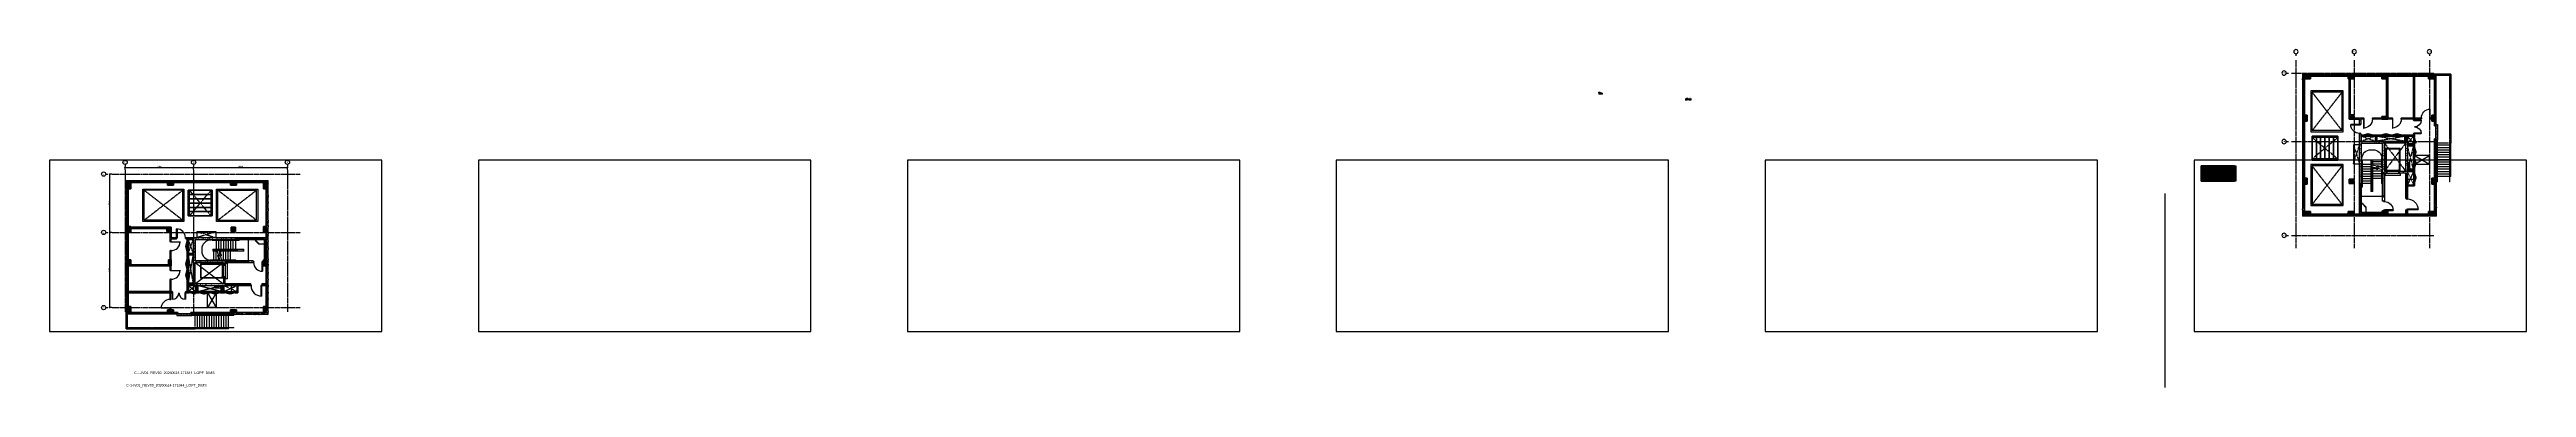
# Model space of a CAD drawing. Header units: millimetres. Extents: x -1379 to 1385823, y -4884429 to 548763.
# Drawn here: x 393796 to 682546, y -2389094 to -2349673 of the extents above; entities that cross this region are included whole.
import ezdxf
from ezdxf.enums import TextEntityAlignment as Align

# ---------------------------------------------------------------- set-up
doc = ezdxf.new("R2010")
doc.units = ezdxf.units.MM
for name, pattern in [('CENTER', [50.8, 31.75, -6.35, 6.35, -6.35]), ('HIDDEN', [0.375, 0.25, -0.125]), ('TA_GL_000.70000', [1.925, 0.7, -0.175, 0.175, -0.175, 0.7]), ('TA_HL_001.00000', [6.5, 3.55, -2.95])]:
    doc.linetypes.add(name, pattern=pattern)
for name, color, linetype in [('000 - 0_SYM_DWG_GRID-BUBBLE_MAIN_COLOR_6', 6, 'Continuous'), ('000 - 0_SYM_DWG_GRIDLINE_MAIN_COLOR_251', 251, 'Continuous'), ('000 - 0_SYM_DWG_HIDDENlINE_MAIN_COLOR_251', 251, 'HIDDEN'), ('000 - 0_SYM_DWG_SLOPE-SYM_TEXT_COLOR_3', 3, 'Continuous'), ('000 - CONCRETE_COL_HATCH_', 251, 'Continuous'), ('000 - CONCRETE_PRECAST_CUT_COLOR_4', 4, 'Continuous'), ('000 - D I M', 1, 'Continuous'), ('000 - EXISTING_BUILDING_MAIN_COLOR_1', 1, 'Continuous'), ('000 - EXISTING_BUILDING_MAIN_COLOR_2', 2, 'Continuous'), ('000 - EXISTING_BUILDING_MAIN_COLOR_251', 251, 'Continuous'), ('000 - EXISTING_COLUMN_CUT_COLOR_5', 5, 'Continuous'), ('000 - EXISTING_PRECAST_MAIN_COLOR_1', 1, 'Continuous'), ('000 - EXISTING_PRECAST_MAIN_COLOR_251', 251, 'Continuous'), ('000 - GRID', 251, 'CENTER'), ('010 - ASPG_ACCESSORIES_MAIN_COLOR_1', 1, 'Continuous'), ('010 - ASPG_EXTR_DEF_SUB', 250, 'Continuous'), ('010 - ASPG_EXTR_MAIN_COLOR_2', 2, 'Continuous'), ('010 - ASPG_EXTR_WIPEOUT_', 250, 'Continuous'), ('010 - ASPG_FASTERN_DEF_SUB', 250, 'Continuous'), ('010 - ASPG_FRAMING_CUT_COLOR_4', 4, 'Continuous'), ('010 - ASPG_FRAMING_DEF_SUB', 250, 'Continuous'), ('010 - ASPG_FRAMING_HATCH_', 251, 'Continuous'), ('010 - ASPG_FRAMING_MAIN_COLOR_1', 1, 'Continuous'), ('010 - ASPG_FRAMING_MAIN_COLOR_2', 2, 'Continuous'), ('010 - ASPG_FRAMING_SUB_COLOR_2', 2, 'Continuous'), ('010 - ASPG_FRAMING_WIPEOUT_', 250, 'Continuous'), ('BOLT & SCREW', 233, 'Continuous'), ('Center Line', 1, 'CENTER')]:
    doc.layers.add(name, color=color, linetype=linetype)
doc.layers.add('12-GRID', color=1, linetype='CENTER', lineweight=13)
doc.layers.add('SCREW', color=8, linetype='Continuous', lineweight=5)
doc.styles.add('ARIAL', font='arial.ttf')
doc.styles.add('FAMELINE_FOR_CKST', font='arial.ttf')
doc.styles.add('TA', font='', dxfattribs={"height": 4.5})
doc.styles.get('TA').set_extended_font_data('Cordia New')
doc.dimstyles.new('FAMELINE-CKST_C-C', dxfattribs={"dimtxt": 0.3, "dimasz": 0.15, "dimexe": 0.1, "dimexo": 0.1, "dimgap": 0.05, "dimtad": 1, "dimzin": 0, "dimdsep": 46, "dimtxsty": 'FAMELINE_FOR_CKST', "dimblk": 'ORIGIN', "dimblk1": 'ORIGIN', "dimblk2": 'ORIGIN', "dimsah": 1, "dimcen": 0.1, "dimdle": 0.1, "dimclrd": 256, "dimclre": 256, "dimclrt": 3, "dimadec": 0, "dimazin": 0, "dimtfac": 1, "dimtix": 1, "dimtmove": 2, "dimatfit": 3, "dimfxl": 1, "dimtolj": 1, "dimtzin": 0, "dimlwd": -1, "dimlwe": -1, "dimarcsym": 0})
pattern_1 = [(50, (-215984, 2306427), (728.7365, -63.75582), [76.2, -838.2]), (355, (-215984, 2306427), (-140.97162, 764.2276), [60.96, -670.56]), (100.451, (-215923.26, 2306421.7), (587.77, 700.46675), [64.76, -712.36]), (46.184, (-215984, 2306630.2), (1084.31624, -168.17096), [114.3, -1257.3]), (96.636, (-215893.6, 2306616.2), (949.6099, 989.70985), [97.14, -1068.54]), (351.184, (-215984, 2306630.2), (949.62055, 989.70115), [91.44, -1005.84]), (21, (-215882.4, 2306579.4), (606.45787, -409.06057), [76.2, -838.2]), (326, (-215882.4, 2306579.4), (247.20834, 736.75292), [60.96, -670.56]), (71.451, (-215831.85, 2306545.3), (853.66825, 327.68547), [64.76, -712.36]), (37.5, (-215984, 2306427), (12.354693, 338.22012), [33.528, -628.904, 33.528, -647.192, -673.1]), (37.5, (-215984, 2306427), (12.354693, 338.22012), [-1343.152, 33.528, -639.572]), (7.5, (-215984, 2306427), (267.278874, 400.722127), [33.528, -354.584, 33.528, -613.664, -256.54]), (7.5, (-215984, 2306427), (267.278874, 400.722127), [-1035.304, 33.528, -223.012]), (327.5, (-216210.56, 2306427), (542.36333, -22.915345), [33.528, -220.472, 33.528, -1810.512]), (327.5, (-216210.56, 2306427), (542.36333, -22.915345), [-287.528, -758.952, 33.528, -1018.032]), (317.5, (-216312.16, 2306427), (592.51696, 101.70711), [33.528, -296.672, 33.528, -492.76, -746.76]), (317.5, (-216312.16, 2306427), (592.51696, 101.70711), [-856.488, 33.528, -713.232])]
pattern_2 = [(45, (-215983.99, 2306427), (-84.852814, 84.852814), [])]
pattern_3 = [(50, (-3e-14, -2e-14), (3.5863, -0.31376), [0.375, -4.125]), (355, (-3e-14, -2e-14), (-0.693757, 3.76096), [0.3, -3.3]), (100.4514, (0.299, -0.026), (2.892544, 3.4472), [0.3187, -3.50571]), (46.1842, (-3e-14, 1), (5.336207, -0.827596), [0.5625, -6.1875]), (96.6356, (0.4447, 0.931), (4.67331, 4.87059), [0.47805, -5.25857]), (351.1842, (-3e-14, 1), (4.67331, 4.87059), [0.45, -4.95]), (21, (0.5, 0.75), (2.984535, -2.013094), [0.375, -4.125]), (326, (0.5, 0.75), (1.216577, 3.62575), [0.3, -3.3]), (71.4514, (0.7487, 0.5822), (4.201112, 1.612656), [0.3187, -3.50571]), (37.5, (-3e-14, -2e-14), (0.0607993, 1.6644693), [0, -3.26, 0, -3.35, 0, -3.3125]), (7.5, (-3e-14, -2e-14), (1.315348, 1.9720586), [0, -1.91, 0, -3.185, 0, -1.2625]), (327.5, (-1.115, -2e-14), (2.669112, -0.1127744), [0, -1.25, 0, -3.9, 0, -5.175]), (317.5, (-1.615, -2e-14), (2.915931, 0.500525), [0, -1.625, 0, -2.59, 0, -3.675])]
pattern_4 = [(50, (-3e-14, -2e-14), (3.5863, -0.31376), [0.375, -4.125]), (355, (-3e-14, -2e-14), (-0.693757, 3.76096), [0.3, -3.3]), (100.4514, (0.299, -0.026), (2.892544, 3.4472), [0.3187, -3.50571]), (46.1842, (-3e-14, 1), (5.336207, -0.827596), [0.5625, -6.1875]), (96.6356, (0.4447, 0.931), (4.67331, 4.87059), [0.47805, -5.25857]), (351.1842, (-3e-14, 1), (4.67331, 4.87059), [0.45, -4.95]), (21, (0.5, 0.75), (2.984535, -2.013094), [0.375, -4.125]), (326, (0.5, 0.75), (1.216577, 3.62575), [0.3, -3.3]), (71.4514, (0.7487, 0.5822), (4.201112, 1.612656), [0.3187, -3.50571]), (37.5, (-3e-14, -2e-14), (0.0607993, 1.6644693), [0, -3.26, 0, -3.35, 0, -3.3125]), (7.5, (-3e-14, -2e-14), (1.315348, 1.9720586), [0, -1.91, 0, -3.185, 0, -1.2625]), (327.5, (-1.115, -2e-14), (2.669112, -0.1127744), [0, -1.25, 0, -3.9, 0, -5.175]), (317.5, (-1.615, -2e-14), (2.915931, 0.500525), [0, -1.625, 0, -2.59, 0, -3.675])]
pattern_5 = [(270, (1257419.24324, -520041.6224), (0.65495992507, -1.1344238721), [0.7562825814, -1.5125651628]), (30, (1257419.24324, -520041.6224), (0.65495992936, 1.1344238696), [0.7562825814, -1.5125651628]), (330, (1257419.24324, -520041.6224), (1.30991985442, -2.48e-09), [-1.5125651628, 0.7562825814])]
pattern_6 = [(315, (1257419.4929, -520021.6224), (1.3369313545, 1.3369313545), []), (45, (1257419.4929, -520021.6224), (-1.3369313545, 1.3369313545), [])]
pattern_7 = [(270, (1257419.4425, -520043.9224), (0.65495992507, -1.1344238721), [0.7562825814, -1.5125651628]), (30, (1257419.4425, -520043.9224), (0.65495992936, 1.1344238696), [0.7562825814, -1.5125651628]), (330, (1257419.4425, -520043.9224), (1.30991985442, -2.48e-09), [-1.5125651628, 0.7562825814])]
pattern_8 = [(315, (1257419.1929, -520023.9224), (1.3369313545, 1.3369313545), []), (45, (1257419.1929, -520023.9224), (-1.3369313545, 1.3369313545), [])]

# ---------------------------------------------------------------- blocks, each defined once
blk = doc.blocks.new('*U1867')
blk.add_wipeout([(50, 0), (930, 0), (930, 1790), (50, 1790)]).dxf.layer = '010 - ASPG_EXTR_WIPEOUT_'
at = {"layer": '010 - ASPG_FRAMING_SUB_COLOR_2'}
blk.add_lwpolyline([(50, 0), (930, 0), (930, 1790), (50, 1790)], close=True, dxfattribs=at)
blk.add_wipeout([(-50, 0), (50, 0), (50, 1790), (-50, 1790)]).dxf.layer = '010 - ASPG_EXTR_WIPEOUT_'
at = {"layer": '010 - ASPG_EXTR_MAIN_COLOR_2'}
blk.add_lwpolyline([(125, 0), (135, 0), (135, 1790), (125, 1790)], close=True, dxfattribs=at)
at = {"layer": '010 - ASPG_FRAMING_MAIN_COLOR_1'}
for points in [[(-50, 0), (-40, 0), (-40, 1790), (-50, 1790)], [(40, 0), (50, 0), (50, 1790), (40, 1790)]]:
    blk.add_lwpolyline(points, close=True, dxfattribs=at)
at = {"layer": '010 - ASPG_FRAMING_SUB_COLOR_2'}
blk.add_lwpolyline([(-50, 0), (50, 0), (50, 1790), (-50, 1790)], close=True, dxfattribs=at)
blk.add_wipeout([(930, 0), (1030, 0), (1030, 1790), (930, 1790)]).dxf.layer = '010 - ASPG_EXTR_WIPEOUT_'
at = {"layer": '010 - ASPG_EXTR_MAIN_COLOR_2'}
for points in [[(190, 0), (200, 0), (200, 1790), (190, 1790)], [(255, 0), (265, 0), (265, 1790), (255, 1790)], [(320, 0), (330, 0), (330, 1790), (320, 1790)], [(385, 0), (395, 0), (395, 1790), (385, 1790)], [(450, 0), (460, 0), (460, 1790), (450, 1790)], [(515, 0), (525, 0), (525, 1790), (515, 1790)], [(580, 0), (590, 0), (590, 1790), (580, 1790)], [(645, 0), (655, 0), (655, 1790), (645, 1790)], [(710, 0), (720, 0), (720, 1790), (710, 1790)], [(775, 0), (785, 0), (785, 1790), (775, 1790)], [(840, 0), (850, 0), (850, 1790), (840, 1790)]]:
    blk.add_lwpolyline(points, close=True, dxfattribs=at)
at = {"layer": '010 - ASPG_FRAMING_MAIN_COLOR_1'}
for points in [[(930, 0), (940, 0), (940, 1790), (930, 1790)], [(1020, 0), (1030, 0), (1030, 1790), (1020, 1790)]]:
    blk.add_lwpolyline(points, close=True, dxfattribs=at)
at = {"layer": '010 - ASPG_FRAMING_SUB_COLOR_2'}
blk.add_lwpolyline([(930, 0), (1030, 0), (1030, 1790), (930, 1790)], close=True, dxfattribs=at)
blk = doc.blocks.new('*U1868')
blk.add_wipeout([(50, 0), (1450, 0), (1450, 1790), (50, 1790)]).dxf.layer = '010 - ASPG_EXTR_WIPEOUT_'
at = {"layer": '010 - ASPG_FRAMING_SUB_COLOR_2'}
blk.add_lwpolyline([(50, 0), (1450, 0), (1450, 1790), (50, 1790)], close=True, dxfattribs=at)
blk.add_wipeout([(-50, 0), (50, 0), (50, 1790), (-50, 1790)]).dxf.layer = '010 - ASPG_EXTR_WIPEOUT_'
at = {"layer": '010 - ASPG_EXTR_MAIN_COLOR_2'}
blk.add_lwpolyline([(125, 0), (135, 0), (135, 1790), (125, 1790)], close=True, dxfattribs=at)
at = {"layer": '010 - ASPG_FRAMING_MAIN_COLOR_1'}
for points in [[(-50, 0), (-40, 0), (-40, 1790), (-50, 1790)], [(40, 0), (50, 0), (50, 1790), (40, 1790)]]:
    blk.add_lwpolyline(points, close=True, dxfattribs=at)
at = {"layer": '010 - ASPG_FRAMING_SUB_COLOR_2'}
blk.add_lwpolyline([(-50, 0), (50, 0), (50, 1790), (-50, 1790)], close=True, dxfattribs=at)
blk.add_wipeout([(1450, 0), (1550, 0), (1550, 1790), (1450, 1790)]).dxf.layer = '010 - ASPG_EXTR_WIPEOUT_'
at = {"layer": '010 - ASPG_EXTR_MAIN_COLOR_2'}
for points in [[(190, 0), (200, 0), (200, 1790), (190, 1790)], [(255, 0), (265, 0), (265, 1790), (255, 1790)], [(320, 0), (330, 0), (330, 1790), (320, 1790)], [(385, 0), (395, 0), (395, 1790), (385, 1790)], [(450, 0), (460, 0), (460, 1790), (450, 1790)], [(515, 0), (525, 0), (525, 1790), (515, 1790)], [(580, 0), (590, 0), (590, 1790), (580, 1790)], [(645, 0), (655, 0), (655, 1790), (645, 1790)], [(710, 0), (720, 0), (720, 1790), (710, 1790)], [(775, 0), (785, 0), (785, 1790), (775, 1790)], [(840, 0), (850, 0), (850, 1790), (840, 1790)], [(905, 0), (915, 0), (915, 1790), (905, 1790)], [(970, 0), (980, 0), (980, 1790), (970, 1790)], [(1035, 0), (1045, 0), (1045, 1790), (1035, 1790)], [(1100, 0), (1110, 0), (1110, 1790), (1100, 1790)], [(1165, 0), (1175, 0), (1175, 1790), (1165, 1790)], [(1230, 0), (1240, 0), (1240, 1790), (1230, 1790)], [(1295, 0), (1305, 0), (1305, 1790), (1295, 1790)], [(1360, 0), (1370, 0), (1370, 1790), (1360, 1790)], [(1425, 0), (1435, 0), (1435, 1790), (1425, 1790)]]:
    blk.add_lwpolyline(points, close=True, dxfattribs=at)
at = {"layer": '010 - ASPG_FRAMING_MAIN_COLOR_1'}
for points in [[(1450, 0), (1460, 0), (1460, 1790), (1450, 1790)], [(1540, 0), (1550, 0), (1550, 1790), (1540, 1790)]]:
    blk.add_lwpolyline(points, close=True, dxfattribs=at)
at = {"layer": '010 - ASPG_FRAMING_SUB_COLOR_2'}
blk.add_lwpolyline([(1450, 0), (1550, 0), (1550, 1790), (1450, 1790)], close=True, dxfattribs=at)
blk = doc.blocks.new('*U1869')
blk.add_wipeout([(50, 0), (1360, 0), (1360, 1790), (50, 1790)]).dxf.layer = '010 - ASPG_EXTR_WIPEOUT_'
at = {"layer": '010 - ASPG_FRAMING_SUB_COLOR_2'}
blk.add_lwpolyline([(50, 0), (1360, 0), (1360, 1790), (50, 1790)], close=True, dxfattribs=at)
blk.add_wipeout([(-50, 0), (50, 0), (50, 1790), (-50, 1790)]).dxf.layer = '010 - ASPG_EXTR_WIPEOUT_'
at = {"layer": '010 - ASPG_EXTR_MAIN_COLOR_2'}
for points in [[(49, 0), (59, 0), (59, 1790), (49, 1790)], [(114, 0), (124, 0), (124, 1790), (114, 1790)], [(179, 0), (189, 0), (189, 1790), (179, 1790)], [(244, 0), (254, 0), (254, 1790), (244, 1790)], [(309, 0), (319, 0), (319, 1790), (309, 1790)], [(374, 0), (384, 0), (384, 1790), (374, 1790)], [(439, 0), (449, 0), (449, 1790), (439, 1790)], [(504, 0), (514, 0), (514, 1790), (504, 1790)], [(569, 0), (579, 0), (579, 1790), (569, 1790)], [(634, 0), (644, 0), (644, 1790), (634, 1790)], [(699, 0), (709, 0), (709, 1790), (699, 1790)], [(764, 0), (774, 0), (774, 1790), (764, 1790)], [(829, 0), (839, 0), (839, 1790), (829, 1790)], [(894, 0), (904, 0), (904, 1790), (894, 1790)], [(959, 0), (969, 0), (969, 1790), (959, 1790)], [(1024, 0), (1034, 0), (1034, 1790), (1024, 1790)], [(1089, 0), (1099, 0), (1099, 1790), (1089, 1790)], [(1154, 0), (1164, 0), (1164, 1790), (1154, 1790)], [(1219, 0), (1229, 0), (1229, 1790), (1219, 1790)], [(1284, 0), (1294, 0), (1294, 1790), (1284, 1790)]]:
    blk.add_lwpolyline(points, close=True, dxfattribs=at)
at = {"layer": '010 - ASPG_FRAMING_MAIN_COLOR_1'}
for points in [[(-50, 0), (-40, 0), (-40, 1790), (-50, 1790)], [(40, 0), (50, 0), (50, 1790), (40, 1790)]]:
    blk.add_lwpolyline(points, close=True, dxfattribs=at)
at = {"layer": '010 - ASPG_FRAMING_SUB_COLOR_2'}
blk.add_lwpolyline([(-50, 0), (50, 0), (50, 1790), (-50, 1790)], close=True, dxfattribs=at)
blk = doc.blocks.new('*U1693')
blk.add_wipeout([(0, 0), (895, 0), (895, 67), (0, 67)]).dxf.layer = '010 - ASPG_FRAMING_WIPEOUT_'
blk.add_wipeout([(1790, 68), (1790, 145), (0, 145), (0, 68)]).dxf.layer = '010 - ASPG_EXTR_WIPEOUT_'
at = {"layer": '010 - ASPG_EXTR_MAIN_COLOR_2'}
blk.add_lwpolyline([(1790, 70), (1790, 145), (0, 145), (0, 70)], close=True, dxfattribs=at)
at = {"layer": '010 - ASPG_FRAMING_SUB_COLOR_2'}
blk.add_lwpolyline([(0, 0), (895, 0), (895, 67), (0, 67)], close=True, dxfattribs=at)
blk = doc.blocks.new('*U1694')
blk.add_wipeout([(0, 0), (895, 0), (895, 67.3), (0, 67.3)]).dxf.layer = '010 - ASPG_FRAMING_WIPEOUT_'
at = {"layer": '010 - ASPG_FRAMING_SUB_COLOR_2'}
blk.add_lwpolyline([(0, 0), (895, 0), (895, 67.3), (0, 67.3)], close=True, dxfattribs=at)
blk = doc.blocks.new('*U1861')
at = {"layer": '010 - ASPG_FRAMING_MAIN_COLOR_1', "linetype": 'ByBlock'}
for points in [[(0, 0), (0, 860), (25, 830), (25, 30), (0, 0)], [(895, 860), (0, 860), (25, 830), (870, 830)], [(25, 30), (870, 30), (895, 0), (0, 0), (25, 30)], [(895, 0), (895, 860), (870, 830), (870, 30), (895, 0)]]:
    blk.add_lwpolyline(points, close=True, dxfattribs=at)
blk = doc.blocks.new('*U1864')
at = {"layer": '010 - ASPG_FRAMING_MAIN_COLOR_1', "linetype": 'ByBlock'}
for points in [[(0, 0), (0, 1380), (25, 1350), (25, 30), (0, 0)], [(895, 1380), (0, 1380), (25, 1350), (870, 1350)], [(25, 30), (870, 30), (895, 0), (0, 0), (25, 30)], [(895, 0), (895, 1380), (870, 1350), (870, 30), (895, 0)]]:
    blk.add_lwpolyline(points, close=True, dxfattribs=at)
blk = doc.blocks.new('*U1865')
at = {"layer": '010 - ASPG_FRAMING_MAIN_COLOR_1', "linetype": 'ByBlock'}
for points in [[(0, 0), (0, 1300), (25, 1270), (25, 30), (0, 0)], [(895, 1300), (0, 1300), (25, 1270), (870, 1270)], [(25, 30), (870, 30), (895, 0), (0, 0), (25, 30)], [(895, 0), (895, 1300), (870, 1270), (870, 30), (895, 0)]]:
    blk.add_lwpolyline(points, close=True, dxfattribs=at)
blk = doc.blocks.new('*U1866')
at = {"layer": '010 - ASPG_FRAMING_MAIN_COLOR_1', "linetype": 'ByBlock'}
for points in [[(0, 0), (0, 860), (25, 830), (25, 30), (0, 0)], [(895, 860), (0, 860), (25, 830), (870, 830)], [(25, 30), (870, 30), (895, 0), (0, 0), (25, 30)], [(895, 0), (895, 860), (870, 830), (870, 30), (895, 0)]]:
    blk.add_lwpolyline(points, close=True, dxfattribs=at)
blk = doc.blocks.new('*U1862')
at = {"layer": '010 - ASPG_FRAMING_MAIN_COLOR_1', "linetype": 'ByBlock'}
for points in [[(0, 0), (0, 1380), (25, 1350), (25, 30), (0, 0)], [(895, 1380), (0, 1380), (25, 1350), (870, 1350)], [(25, 30), (870, 30), (895, 0), (0, 0), (25, 30)], [(895, 0), (895, 1380), (870, 1350), (870, 30), (895, 0)]]:
    blk.add_lwpolyline(points, close=True, dxfattribs=at)
blk = doc.blocks.new('*U1863')
at = {"layer": '010 - ASPG_FRAMING_MAIN_COLOR_1', "linetype": 'ByBlock'}
for points in [[(0, 0), (0, 1300), (25, 1270), (25, 30), (0, 0)], [(895, 1300), (0, 1300), (25, 1270), (870, 1270)], [(25, 30), (870, 30), (895, 0), (0, 0), (25, 30)], [(895, 0), (895, 1300), (870, 1270), (870, 30), (895, 0)]]:
    blk.add_lwpolyline(points, close=True, dxfattribs=at)
blk = doc.blocks.new('A$Cc55aeaab')
for points in [[(0, -400), (775, -400), (775, 0), (0, 0)], [(1000, -400), (1775, -400), (1775, 0), (1000, 0)], [(2000, -400), (2775, -400), (2775, 0), (2000, 0)], [(3000, -400), (3775, -400), (3775, 0), (3000, 0)], [(4000, -400), (4775, -400), (4775, 0), (4000, 0)], [(5000, -400), (5775, -400), (5775, 0), (5000, 0)]]:
    blk.add_lwpolyline(points, close=True)
blk = doc.blocks.new('DPA_Rectangular - 300 x 700mm-3612789-IV01 - EGRESS LEVEL PLAN')
at = {"layer": '000 - EXISTING_BUILDING_MAIN_COLOR_251', "lineweight": 9}
h = blk.add_hatch(dxfattribs=at)
h.set_pattern_fill('FP_4', color=256, style=0, pattern_type=2)
h.set_pattern_definition([(50, (-221209, 2316787), (728.7365, -63.75582), [76.2, -838.2]), (355, (-221209, 2316787), (-140.97162, 764.2276), [60.96, -670.56]), (100.451, (-221148.26, 2316781.7), (587.77, 700.46675), [64.76, -712.36]), (46.184, (-221209, 2316990.2), (1084.31624, -168.17096), [114.3, -1257.3]), (96.636, (-221118.6, 2316976.2), (949.6099, 989.70985), [97.14, -1068.54]), (351.184, (-221209, 2316990.2), (949.62055, 989.70115), [91.44, -1005.84]), (21, (-221107.4, 2316939.4), (606.45787, -409.06057), [76.2, -838.2]), (326, (-221107.4, 2316939.4), (247.20834, 736.75292), [60.96, -670.56]), (71.451, (-221056.85, 2316905.3), (853.66825, 327.68547), [64.76, -712.36]), (37.5, (-221209, 2316787), (12.354693, 338.22012), [33.528, -628.904, 33.528, -1320.292]), (37.5, (-221209, 2316787), (12.354693, 338.22012), [-695.96, -647.192, 33.528, -639.572]), (7.5, (-221209, 2316787), (267.278874, 400.722127), [33.528, -354.584, 33.528, -870.204]), (7.5, (-221209, 2316787), (267.278874, 400.722127), [-421.64, -613.664, 33.528, -223.012]), (327.5, (-221435.56, 2316787), (542.36333, -22.915345), [33.528, -220.472, 33.528, -1810.512]), (327.5, (-221435.56, 2316787), (542.36333, -22.915345), [-287.528, -758.952, 33.528, -1018.032]), (317.5, (-221537.16, 2316787), (592.51696, 101.70711), [33.528, -296.672, 33.528, -1239.52]), (317.5, (-221537.16, 2316787), (592.51696, 101.70711), [-363.728, -492.76, 33.528, -713.232])])
h.paths.add_polyline_path([(10, -350), (150, -350), (150, 350), (-150, 350), (-150, -350)])
at = {"layer": '000 - EXISTING_BUILDING_MAIN_COLOR_251'}
for p, q in [((-150, 350), (150, 350)), ((-150, -350), (-150, 350)), ((150, 350), (150, -350)), ((150, -350), (-150, -350))]:
    blk.add_line(p, q, dxfattribs=at)
blk = doc.blocks.new('DPA_Rectangular - 500 x 500mm-3612790-IV01 - EGRESS LEVEL PLAN')
at = {"layer": '000 - EXISTING_BUILDING_MAIN_COLOR_251', "lineweight": 9}
h = blk.add_hatch(dxfattribs=at)
h.set_pattern_fill('FP_5', color=256, style=0, pattern_type=2)
h.set_pattern_definition([(50, (-221109, 2312882), (728.7365, -63.75582), [76.2, -838.2]), (355, (-221109, 2312882), (-140.97162, 764.2276), [60.96, -670.56]), (100.451, (-221048.26, 2312876.7), (587.77, 700.46675), [64.76, -712.36]), (46.184, (-221109, 2313085.2), (1084.31624, -168.17096), [114.3, -1257.3]), (96.636, (-221018.6, 2313071.2), (949.6099, 989.70985), [97.14, -1068.54]), (351.184, (-221109, 2313085.2), (949.62055, 989.70115), [91.44, -1005.84]), (21, (-221007.4, 2313034.4), (606.45787, -409.06057), [76.2, -838.2]), (326, (-221007.4, 2313034.4), (247.20834, 736.75292), [60.96, -670.56]), (71.451, (-220956.85, 2313000.3), (853.66825, 327.68547), [64.76, -712.36]), (37.5, (-221109, 2312882), (12.354693, 338.22012), [33.528, -628.904, 33.528, -1320.292]), (37.5, (-221109, 2312882), (12.354693, 338.22012), [-695.96, -647.192, 33.528, -639.572]), (7.5, (-221109, 2312882), (267.278874, 400.722127), [33.528, -354.584, 33.528, -870.204]), (7.5, (-221109, 2312882), (267.278874, 400.722127), [-421.64, -613.664, 33.528, -223.012]), (327.5, (-221335.56, 2312882), (542.36333, -22.915345), [33.528, -220.472, 33.528, -1810.512]), (327.5, (-221335.56, 2312882), (542.36333, -22.915345), [-287.528, -758.952, 33.528, -1018.032]), (317.5, (-221437.16, 2312882), (592.51696, 101.70711), [33.528, -296.672, 33.528, -1239.52]), (317.5, (-221437.16, 2312882), (592.51696, 101.70711), [-363.728, -492.76, 33.528, -713.232])])
h.paths.add_polyline_path([(110, -250), (250, -250), (250, 250), (-250, 250), (-250, -250), (94, -250)])
at = {"layer": '000 - EXISTING_BUILDING_MAIN_COLOR_251'}
for p, q in [((-250, 250), (250, 250)), ((-250, -250), (-250, 250)), ((250, 250), (250, -250)), ((250, -250), (-250, -250))]:
    blk.add_line(p, q, dxfattribs=at)
blk = doc.blocks.new('DPA_DR-SG-SW - D4_1100x2150 mm-5618400-IV01 - EGRESS LEVEL PLAN')
at = {"layer": '000 - EXISTING_BUILDING_MAIN_COLOR_251'}
for p, q in [((-550, 23.65), (-500, 23.65)), ((-550, -76.35), (-550, 23.65)), ((-500, 23.65), (-500, -33.35)), ((500, 23.65), (550, 23.65)), ((500, -33.35), (500, 23.65)), ((550, 23.65), (550, -76.35)), ((-515, -76.35), (-550, -76.35)), ((-515, -33.35), (-515, -76.35)), ((-500, -33.35), (-515, -33.35)), ((472, -76.35), (515, -76.35)), ((472, -1106.35), (472, -76.35)), ((515, -1106.35), (472, -1106.35)), ((515, -33.35), (500, -33.35)), ((515, -76.35), (515, -33.35)), ((515, -76.35), (515, -1106.35)), ((550, -76.35), (515, -76.35))]:
    blk.add_line(p, q, dxfattribs=at)
at = {"layer": '000 - EXISTING_BUILDING_MAIN_COLOR_251', "lineweight": 35}
for p, q in [((-550, 23.65), (-550, -76.35)), ((-500, 23.65), (-550, 23.65)), ((-500, -33.35), (-500, 23.65)), ((500, 23.65), (500, -33.35)), ((550, 23.65), (500, 23.65)), ((550, -76.35), (550, 23.65)), ((-550, -76.35), (-515, -76.35)), ((-515, -76.35), (-515, -33.35)), ((-515, -33.35), (-500, -33.35)), ((500, -33.35), (515, -33.35)), ((515, -33.35), (515, -76.35)), ((515, -76.35), (550, -76.35))]:
    blk.add_line(p, q, dxfattribs=at)
at = {"layer": '000 - EXISTING_BUILDING_MAIN_COLOR_251'}
blk.add_arc((515, -76.35), 1030, 180, 270, dxfattribs=at)
blk = doc.blocks.new('DPA_DR-SG-SW - D4_1100x2150 mm-5424449-IV01 - EGRESS LEVEL PLAN')
at = {"layer": '000 - EXISTING_BUILDING_MAIN_COLOR_251'}
for p, q in [((-550, 23.65), (-500, 23.65)), ((-550, -76.35), (-550, 23.65)), ((-500, 23.65), (-500, -33.35)), ((500, 23.65), (550, 23.65)), ((500, -33.35), (500, 23.65)), ((550, 23.65), (550, -76.35)), ((-515, -76.35), (-550, -76.35)), ((-515, -33.35), (-515, -76.35)), ((-500, -33.35), (-515, -33.35)), ((472, -76.35), (515, -76.35)), ((472, -1106.35), (472, -76.35)), ((515, -1106.35), (472, -1106.35)), ((515, -33.35), (500, -33.35)), ((515, -76.35), (515, -33.35)), ((515, -76.35), (515, -1106.35)), ((550, -76.35), (515, -76.35))]:
    blk.add_line(p, q, dxfattribs=at)
at = {"layer": '000 - EXISTING_BUILDING_MAIN_COLOR_251', "lineweight": 35}
for p, q in [((-550, 23.65), (-550, -76.35)), ((-500, 23.65), (-550, 23.65)), ((-500, -33.35), (-500, 23.65)), ((500, 23.65), (500, -33.35)), ((550, 23.65), (500, 23.65)), ((550, -76.35), (550, 23.65)), ((-550, -76.35), (-515, -76.35)), ((-515, -76.35), (-515, -33.35)), ((-515, -33.35), (-500, -33.35)), ((500, -33.35), (515, -33.35)), ((515, -33.35), (515, -76.35)), ((515, -76.35), (550, -76.35))]:
    blk.add_line(p, q, dxfattribs=at)
at = {"layer": '000 - EXISTING_BUILDING_MAIN_COLOR_251'}
blk.add_arc((515, -76.35), 1030, 180, 270, dxfattribs=at)
blk = doc.blocks.new('DPA_Rectangular - 300 x 700mm-5176290-IV01 - EGRESS LEVEL PLAN')
at = {"layer": '000 - EXISTING_BUILDING_MAIN_COLOR_251', "lineweight": 9}
h = blk.add_hatch(dxfattribs=at)
h.set_pattern_fill('FP_6', color=256, style=0, pattern_type=2)
h.set_pattern_definition([(50, (-216519, 2316787), (728.7365, -63.75582), [76.2, -838.2]), (355, (-216519, 2316787), (-140.97162, 764.2276), [60.96, -670.56]), (100.451, (-216458.26, 2316781.7), (587.77, 700.46675), [64.76, -712.36]), (46.184, (-216519, 2316990.2), (1084.31624, -168.17096), [114.3, -1257.3]), (96.636, (-216428.6, 2316976.2), (949.6099, 989.70985), [97.14, -1068.54]), (351.184, (-216519, 2316990.2), (949.62055, 989.70115), [91.44, -1005.84]), (21, (-216417.4, 2316939.4), (606.45787, -409.06057), [76.2, -838.2]), (326, (-216417.4, 2316939.4), (247.20834, 736.75292), [60.96, -670.56]), (71.451, (-216366.85, 2316905.3), (853.66825, 327.68547), [64.76, -712.36]), (37.5, (-216519, 2316787), (12.354693, 338.22012), [33.528, -628.904, 33.528, -1320.292]), (37.5, (-216519, 2316787), (12.354693, 338.22012), [-695.96, -647.192, 33.528, -639.572]), (7.5, (-216519, 2316787), (267.278874, 400.722127), [33.528, -354.584, 33.528, -870.204]), (7.5, (-216519, 2316787), (267.278874, 400.722127), [-421.64, -613.664, 33.528, -223.012]), (327.5, (-216745.56, 2316787), (542.36333, -22.915345), [33.528, -220.472, 33.528, -1810.512]), (327.5, (-216745.56, 2316787), (542.36333, -22.915345), [-287.528, -758.952, 33.528, -1018.032]), (317.5, (-216847.16, 2316787), (592.51696, 101.70711), [33.528, -296.672, 33.528, -1239.52]), (317.5, (-216847.16, 2316787), (592.51696, 101.70711), [-363.728, -492.76, 33.528, -713.232])])
h.paths.add_polyline_path([(150, -350), (150, 350), (-150, 350), (-150, -350)])
at = {"layer": '000 - EXISTING_BUILDING_MAIN_COLOR_251'}
for p, q in [((-150, 350), (150, 350)), ((-150, -350), (-150, 350)), ((150, 350), (150, -350)), ((150, -350), (-150, -350))]:
    blk.add_line(p, q, dxfattribs=at)
blk = doc.blocks.new('DPA_Rectangular - 300 x 700mm-3612791-IV01 - EGRESS LEVEL PLAN')
at = {"layer": '000 - EXISTING_BUILDING_MAIN_COLOR_251', "lineweight": 9}
h = blk.add_hatch(dxfattribs=at)
h.set_pattern_fill('FP_7', color=256, style=0, pattern_type=2)
h.set_pattern_definition([(50, (-216519, 2312882), (728.7365, -63.75582), [76.2, -838.2]), (355, (-216519, 2312882), (-140.97162, 764.2276), [60.96, -670.56]), (100.451, (-216458.26, 2312876.7), (587.77, 700.46675), [64.76, -712.36]), (46.184, (-216519, 2313085.2), (1084.31624, -168.17096), [114.3, -1257.3]), (96.636, (-216428.6, 2313071.2), (949.6099, 989.70985), [97.14, -1068.54]), (351.184, (-216519, 2313085.2), (949.62055, 989.70115), [91.44, -1005.84]), (21, (-216417.4, 2313034.4), (606.45787, -409.06057), [76.2, -838.2]), (326, (-216417.4, 2313034.4), (247.20834, 736.75292), [60.96, -670.56]), (71.451, (-216366.85, 2313000.3), (853.66825, 327.68547), [64.76, -712.36]), (37.5, (-216519, 2312882), (12.354693, 338.22012), [33.528, -628.904, 33.528, -1320.292]), (37.5, (-216519, 2312882), (12.354693, 338.22012), [-695.96, -647.192, 33.528, -639.572]), (7.5, (-216519, 2312882), (267.278874, 400.722127), [33.528, -354.584, 33.528, -870.204]), (7.5, (-216519, 2312882), (267.278874, 400.722127), [-421.64, -613.664, 33.528, -223.012]), (327.5, (-216745.56, 2312882), (542.36333, -22.915345), [33.528, -220.472, 33.528, -1810.512]), (327.5, (-216745.56, 2312882), (542.36333, -22.915345), [-287.528, -758.952, 33.528, -1018.032]), (317.5, (-216847.16, 2312882), (592.51696, 101.70711), [33.528, -296.672, 33.528, -1239.52]), (317.5, (-216847.16, 2312882), (592.51696, 101.70711), [-363.728, -492.76, 33.528, -713.232])])
h.paths.add_polyline_path([(-150, -350), (150, -350), (150, 350), (-150, 350), (-150, -250)])
at = {"layer": '000 - EXISTING_BUILDING_MAIN_COLOR_251'}
for p, q in [((-150, 350), (150, 350)), ((-150, -350), (-150, 350)), ((150, 350), (150, -350)), ((150, -350), (-150, -350))]:
    blk.add_line(p, q, dxfattribs=at)
blk = doc.blocks.new('DPA_Rectangular - 300 x 700mm-V1-IV01 - EGRESS LEVEL PLAN')
at = {"layer": '000 - EXISTING_BUILDING_MAIN_COLOR_251', "lineweight": 9}
h = blk.add_hatch(dxfattribs=at)
h.set_pattern_fill('FP_8', color=256, style=0, pattern_type=2)
h.set_pattern_definition([(50, (-216519, 2307787), (728.7365, -63.75582), [76.2, -838.2]), (355, (-216519, 2307787), (-140.97162, 764.2276), [60.96, -670.56]), (100.451, (-216458.26, 2307781.7), (587.77, 700.46675), [64.76, -712.36]), (46.184, (-216519, 2307990.2), (1084.31624, -168.17096), [114.3, -1257.3]), (96.636, (-216428.6, 2307976.2), (949.6099, 989.70985), [97.14, -1068.54]), (351.184, (-216519, 2307990.2), (949.62055, 989.70115), [91.44, -1005.84]), (21, (-216417.4, 2307939.4), (606.45787, -409.06057), [76.2, -838.2]), (326, (-216417.4, 2307939.4), (247.20834, 736.75292), [60.96, -670.56]), (71.451, (-216366.85, 2307905.3), (853.66825, 327.68547), [64.76, -712.36]), (37.5, (-216519, 2307787), (12.354693, 338.22012), [33.528, -628.904, 33.528, -1320.292]), (37.5, (-216519, 2307787), (12.354693, 338.22012), [-695.96, -647.192, 33.528, -639.572]), (7.5, (-216519, 2307787), (267.278874, 400.722127), [33.528, -354.584, 33.528, -870.204]), (7.5, (-216519, 2307787), (267.278874, 400.722127), [-421.64, -613.664, 33.528, -223.012]), (327.5, (-216745.56, 2307787), (542.36333, -22.915345), [33.528, -220.472, 33.528, -1810.512]), (327.5, (-216745.56, 2307787), (542.36333, -22.915345), [-287.528, -758.952, 33.528, -1018.032]), (317.5, (-216847.16, 2307787), (592.51696, 101.70711), [33.528, -296.672, 33.528, -1239.52]), (317.5, (-216847.16, 2307787), (592.51696, 101.70711), [-363.728, -492.76, 33.528, -713.232])])
h.paths.add_polyline_path([(150, -350), (150, 350), (-150, 350), (-150, -350)])
at = {"layer": '000 - EXISTING_BUILDING_MAIN_COLOR_251'}
for p, q in [((-150, 350), (150, 350)), ((-150, -350), (-150, 350)), ((150, 350), (150, -350)), ((150, -350), (-150, -350))]:
    blk.add_line(p, q, dxfattribs=at)
blk = doc.blocks.new('DPA_Rectangular - 300 x 700mm-4064067-IV01 - EGRESS LEVEL PLAN')
at = {"layer": '000 - EXISTING_BUILDING_MAIN_COLOR_251', "lineweight": 9}
h = blk.add_hatch(dxfattribs=at)
h.set_pattern_fill('FP_9', color=256, style=0, pattern_type=2)
h.set_pattern_definition([(50, (-216519, 2322222), (728.7365, -63.75582), [76.2, -838.2]), (355, (-216519, 2322222), (-140.97162, 764.2276), [60.96, -670.56]), (100.451, (-216458.26, 2322216.7), (587.77, 700.46675), [64.76, -712.36]), (46.184, (-216519, 2322425.2), (1084.31624, -168.17096), [114.3, -1257.3]), (96.636, (-216428.6, 2322411.2), (949.6099, 989.70985), [97.14, -1068.54]), (351.184, (-216519, 2322425.2), (949.62055, 989.70115), [91.44, -1005.84]), (21, (-216417.4, 2322374.4), (606.45787, -409.06057), [76.2, -838.2]), (326, (-216417.4, 2322374.4), (247.20834, 736.75292), [60.96, -670.56]), (71.451, (-216366.85, 2322340.3), (853.66825, 327.68547), [64.76, -712.36]), (37.5, (-216519, 2322222), (12.354693, 338.22012), [33.528, -628.904, 33.528, -1320.292]), (37.5, (-216519, 2322222), (12.354693, 338.22012), [-695.96, -647.192, 33.528, -639.572]), (7.5, (-216519, 2322222), (267.278874, 400.722127), [33.528, -354.584, 33.528, -870.204]), (7.5, (-216519, 2322222), (267.278874, 400.722127), [-421.64, -613.664, 33.528, -223.012]), (327.5, (-216745.56, 2322222), (542.36333, -22.915345), [33.528, -220.472, 33.528, -1810.512]), (327.5, (-216745.56, 2322222), (542.36333, -22.915345), [-287.528, -758.952, 33.528, -1018.032]), (317.5, (-216847.16, 2322222), (592.51696, 101.70711), [33.528, -296.672, 33.528, -1239.52]), (317.5, (-216847.16, 2322222), (592.51696, 101.70711), [-363.728, -492.76, 33.528, -713.232])])
h.paths.add_polyline_path([(150, -350), (150, 350), (-150, 350), (-150, -350), (-133, -350)])
at = {"layer": '000 - EXISTING_BUILDING_MAIN_COLOR_251'}
for p, q in [((-150, 350), (150, 350)), ((-150, -350), (-150, 350)), ((150, 350), (150, -350)), ((150, -350), (-150, -350))]:
    blk.add_line(p, q, dxfattribs=at)
blk = doc.blocks.new('DPA_Rectangular - 300 x 700mm-V2-IV01 - EGRESS LEVEL PLAN')
at = {"layer": '000 - EXISTING_BUILDING_MAIN_COLOR_251', "lineweight": 9}
h = blk.add_hatch(dxfattribs=at)
h.set_pattern_fill('FP_10', color=256, style=0, pattern_type=2)
h.set_pattern_definition([(140, (-2322422, -228609), (63.75582, 728.7365), [76.2, -838.2]), (85, (-2322422, -228609), (-764.2276, -140.97162), [60.96, -670.56]), (190.451, (-2322416.7, -228548.26), (-700.46675, 587.77), [64.76, -712.36]), (136.184, (-2322625.2, -228609), (168.17096, 1084.31624), [114.3, -1257.3]), (186.636, (-2322611.2, -228518.6), (-989.70985, 949.6099), [97.14, -1068.54]), (81.184, (-2322625.2, -228609), (-989.70115, 949.62055), [91.44, -1005.84]), (111, (-2322574.4, -228507.4), (409.06057, 606.45787), [76.2, -838.2]), (56, (-2322574.4, -228507.4), (-736.75292, 247.20834), [60.96, -670.56]), (161.451, (-2322540.3, -228456.85), (-327.68547, 853.66825), [64.76, -712.36]), (127.5, (-2322422, -228609), (-338.22012, 12.354693), [33.528, -628.904, 33.528, -1320.292]), (127.5, (-2322422, -228609), (-338.22012, 12.354693), [-695.96, -647.192, 33.528, -639.572]), (97.5, (-2322422, -228609), (-400.722127, 267.278874), [33.528, -354.584, 33.528, -870.204]), (97.5, (-2322422, -228609), (-400.722127, 267.278874), [-421.64, -613.664, 33.528, -223.012]), (57.5, (-2322422, -228835.56), (22.915345, 542.36333), [33.528, -220.472, 33.528, -1810.512]), (57.5, (-2322422, -228835.56), (22.915345, 542.36333), [-287.528, -758.952, 33.528, -1018.032]), (47.5, (-2322422, -228937.16), (-101.70711, 592.51696), [33.528, -296.672, 33.528, -1239.52]), (47.5, (-2322422, -228937.16), (-101.70711, 592.51696), [-363.728, -492.76, 33.528, -713.232])])
h.paths.add_polyline_path([(150, -93), (150, 350), (-150, 350), (-150, -350), (150, -350)])
at = {"layer": '000 - EXISTING_BUILDING_MAIN_COLOR_251'}
for p, q in [((-150, 350), (150, 350)), ((-150, -350), (-150, 350)), ((150, 350), (150, -350)), ((150, -350), (-150, -350))]:
    blk.add_line(p, q, dxfattribs=at)
blk = doc.blocks.new('DPA_Rectangular - 300 x 700mm-V3-IV01 - EGRESS LEVEL PLAN')
at = {"layer": '000 - EXISTING_BUILDING_MAIN_COLOR_251', "lineweight": 9}
h = blk.add_hatch(dxfattribs=at)
h.set_pattern_fill('FP_11', color=256, style=0, pattern_type=2)
h.set_pattern_definition([(140, (-2322422, -221259), (63.75582, 728.7365), [76.2, -838.2]), (85, (-2322422, -221259), (-764.2276, -140.97162), [60.96, -670.56]), (190.451, (-2322416.7, -221198.26), (-700.46675, 587.77), [64.76, -712.36]), (136.184, (-2322625.2, -221259), (168.17096, 1084.31624), [114.3, -1257.3]), (186.636, (-2322611.2, -221168.6), (-989.70985, 949.6099), [97.14, -1068.54]), (81.184, (-2322625.2, -221259), (-989.70115, 949.62055), [91.44, -1005.84]), (111, (-2322574.4, -221157.4), (409.06057, 606.45787), [76.2, -838.2]), (56, (-2322574.4, -221157.4), (-736.75292, 247.20834), [60.96, -670.56]), (161.451, (-2322540.3, -221106.85), (-327.68547, 853.66825), [64.76, -712.36]), (127.5, (-2322422, -221259), (-338.22012, 12.354693), [33.528, -628.904, 33.528, -1320.292]), (127.5, (-2322422, -221259), (-338.22012, 12.354693), [-695.96, -647.192, 33.528, -639.572]), (97.5, (-2322422, -221259), (-400.722127, 267.278874), [33.528, -354.584, 33.528, -870.204]), (97.5, (-2322422, -221259), (-400.722127, 267.278874), [-421.64, -613.664, 33.528, -223.012]), (57.5, (-2322422, -221485.56), (22.915345, 542.36333), [33.528, -220.472, 33.528, -1810.512]), (57.5, (-2322422, -221485.56), (22.915345, 542.36333), [-287.528, -758.952, 33.528, -1018.032]), (47.5, (-2322422, -221587.16), (-101.70711, 592.51696), [33.528, -296.672, 33.528, -1239.52]), (47.5, (-2322422, -221587.16), (-101.70711, 592.51696), [-363.728, -492.76, 33.528, -713.232])])
h.paths.add_polyline_path([(150, -350), (150, 350), (-150, 350), (-150, -350)])
at = {"layer": '000 - EXISTING_BUILDING_MAIN_COLOR_251'}
for p, q in [((-150, 350), (150, 350)), ((-150, -350), (-150, 350)), ((150, 350), (150, -350)), ((150, -350), (-150, -350))]:
    blk.add_line(p, q, dxfattribs=at)
blk = doc.blocks.new('DPA_Rectangular - 300 x 700mm-V4-IV01 - EGRESS LEVEL PLAN')
at = {"layer": '000 - EXISTING_BUILDING_MAIN_COLOR_251', "lineweight": 9}
h = blk.add_hatch(dxfattribs=at)
h.set_pattern_fill('FP_12', color=256, style=0, pattern_type=2)
h.set_pattern_definition([(140, (-2307587, -228609), (63.75582, 728.7365), [76.2, -838.2]), (85, (-2307587, -228609), (-764.2276, -140.97162), [60.96, -670.56]), (190.451, (-2307581.7, -228548.26), (-700.46675, 587.77), [64.76, -712.36]), (136.184, (-2307790.2, -228609), (168.17096, 1084.31624), [114.3, -1257.3]), (186.636, (-2307776.2, -228518.6), (-989.70985, 949.6099), [97.14, -1068.54]), (81.184, (-2307790.2, -228609), (-989.70115, 949.62055), [91.44, -1005.84]), (111, (-2307739.4, -228507.4), (409.06057, 606.45787), [76.2, -838.2]), (56, (-2307739.4, -228507.4), (-736.75292, 247.20834), [60.96, -670.56]), (161.451, (-2307705.3, -228456.85), (-327.68547, 853.66825), [64.76, -712.36]), (127.5, (-2307587, -228609), (-338.22012, 12.354693), [33.528, -628.904, 33.528, -1320.292]), (127.5, (-2307587, -228609), (-338.22012, 12.354693), [-695.96, -647.192, 33.528, -639.572]), (97.5, (-2307587, -228609), (-400.722127, 267.278874), [33.528, -354.584, 33.528, -870.204]), (97.5, (-2307587, -228609), (-400.722127, 267.278874), [-421.64, -613.664, 33.528, -223.012]), (57.5, (-2307587, -228835.56), (22.915345, 542.36333), [33.528, -220.472, 33.528, -1810.512]), (57.5, (-2307587, -228835.56), (22.915345, 542.36333), [-287.528, -758.952, 33.528, -1018.032]), (47.5, (-2307587, -228937.16), (-101.70711, 592.51696), [33.528, -296.672, 33.528, -1239.52]), (47.5, (-2307587, -228937.16), (-101.70711, 592.51696), [-363.728, -492.76, 33.528, -713.232])])
h.paths.add_polyline_path([(150, -350), (150, 350), (-150, 350), (-150, -350), (27, -350)])
at = {"layer": '000 - EXISTING_BUILDING_MAIN_COLOR_251'}
for p, q in [((-150, 350), (150, 350)), ((-150, -350), (-150, 350)), ((150, 350), (150, -350)), ((150, -350), (-150, -350))]:
    blk.add_line(p, q, dxfattribs=at)
blk = doc.blocks.new('DPA_Rectangular - 300 x 700mm-V5-IV01 - EGRESS LEVEL PLAN')
at = {"layer": '000 - EXISTING_BUILDING_MAIN_COLOR_251', "lineweight": 9}
h = blk.add_hatch(dxfattribs=at)
h.set_pattern_fill('FP_13', color=256, style=0, pattern_type=2)
h.set_pattern_definition([(140, (-2307587, -221259), (63.75582, 728.7365), [76.2, -838.2]), (85, (-2307587, -221259), (-764.2276, -140.97162), [60.96, -670.56]), (190.451, (-2307581.7, -221198.26), (-700.46675, 587.77), [64.76, -712.36]), (136.184, (-2307790.2, -221259), (168.17096, 1084.31624), [114.3, -1257.3]), (186.636, (-2307776.2, -221168.6), (-989.70985, 949.6099), [97.14, -1068.54]), (81.184, (-2307790.2, -221259), (-989.70115, 949.62055), [91.44, -1005.84]), (111, (-2307739.4, -221157.4), (409.06057, 606.45787), [76.2, -838.2]), (56, (-2307739.4, -221157.4), (-736.75292, 247.20834), [60.96, -670.56]), (161.451, (-2307705.3, -221106.85), (-327.68547, 853.66825), [64.76, -712.36]), (127.5, (-2307587, -221259), (-338.22012, 12.354693), [33.528, -628.904, 33.528, -1320.292]), (127.5, (-2307587, -221259), (-338.22012, 12.354693), [-695.96, -647.192, 33.528, -639.572]), (97.5, (-2307587, -221259), (-400.722127, 267.278874), [33.528, -354.584, 33.528, -870.204]), (97.5, (-2307587, -221259), (-400.722127, 267.278874), [-421.64, -613.664, 33.528, -223.012]), (57.5, (-2307587, -221485.56), (22.915345, 542.36333), [33.528, -220.472, 33.528, -1810.512]), (57.5, (-2307587, -221485.56), (22.915345, 542.36333), [-287.528, -758.952, 33.528, -1018.032]), (47.5, (-2307587, -221587.16), (-101.70711, 592.51696), [33.528, -296.672, 33.528, -1239.52]), (47.5, (-2307587, -221587.16), (-101.70711, 592.51696), [-363.728, -492.76, 33.528, -713.232])])
h.paths.add_polyline_path([(150, 350), (-150, 350), (-150, -350), (150, -350), (150, 146)])
at = {"layer": '000 - EXISTING_BUILDING_MAIN_COLOR_251'}
for p, q in [((-150, 350), (150, 350)), ((-150, -350), (-150, 350)), ((150, 350), (150, -350)), ((150, -350), (-150, -350))]:
    blk.add_line(p, q, dxfattribs=at)
blk = doc.blocks.new('DPA_AC-FLR - A51_3000x2500_500mm-5662247-IV01 - EGRESS LEVEL PLAN')
at = {"layer": '000 - EXISTING_BUILDING_MAIN_COLOR_251'}
for p, q in [((-1550, 1350), (-1550, -1450)), ((-1050, 1350), (-1550, 1350)), ((-1550, 1350), (-1050, 1350)), ((-1550, -1450), (-1550, 1350)), ((-1550, 1200), (1450, 1200)), ((-1050, 1350), (-1050, -1450)), ((-550, 1350), (-1050, 1350)), ((-1050, 1350), (-550, 1350)), ((-1050, -1450), (-1050, 1350)), ((-1050, -1450), (-1050, 1350)), ((-1050, 1350), (-1050, -1450)), ((-550, 1350), (-550, -1450)), ((-50, 1350), (-550, 1350)), ((-550, 1350), (-50, 1350)), ((-550, -1450), (-550, 1350)), ((-550, -1450), (-550, 1350)), ((-550, 1350), (-550, -1450)), ((-50, 1350), (-50, -1450)), ((450, 1350), (-50, 1350)), ((-50, 1350), (450, 1350)), ((-50, -1450), (-50, 1350)), ((-50, -1450), (-50, 1350)), ((-50, 1350), (-50, -1450)), ((450, 1350), (450, -1450)), ((950, 1350), (450, 1350)), ((450, 1350), (950, 1350)), ((450, -1450), (450, 1350)), ((450, -1450), (450, 1350)), ((450, 1350), (450, -1450)), ((950, 1350), (950, -1450)), ((1450, 1350), (950, 1350)), ((950, 1350), (1450, 1350)), ((950, -1450), (950, 1350)), ((950, -1450), (950, 1350)), ((950, 1350), (950, -1450)), ((1450, -1450), (1450, 1350)), ((1450, 1350), (1450, -1450)), ((-1550, -1300), (1450, -1300)), ((-1550, -1450), (-1050, -1450)), ((-1050, -1450), (-1550, -1450)), ((-1050, -1450), (-550, -1450)), ((-550, -1450), (-1050, -1450)), ((-550, -1450), (-50, -1450)), ((-50, -1450), (-550, -1450)), ((-50, -1450), (450, -1450)), ((450, -1450), (-50, -1450)), ((450, -1450), (950, -1450)), ((950, -1450), (450, -1450)), ((950, -1450), (1450, -1450)), ((1450, -1450), (950, -1450))]:
    blk.add_line(p, q, dxfattribs=at)
at = {"layer": '000 - EXISTING_BUILDING_MAIN_COLOR_251', "lineweight": 35}
for p, q in [((-1550, 1350), (1450, 1350)), ((-1550, -1450), (-1550, 1350)), ((1450, -1450), (1450, 1350)), ((-1550, -1450), (1450, -1450))]:
    blk.add_line(p, q, dxfattribs=at)
blk = doc.blocks.new('DPA_Rectangular - 500 x 500mm-V6-IV01 - EGRESS LEVEL PLAN')
at = {"layer": '000 - EXISTING_BUILDING_MAIN_COLOR_251', "lineweight": 9}
h = blk.add_hatch(dxfattribs=at)
h.set_pattern_fill('FP_15', color=256, style=0, pattern_type=2)
h.set_pattern_definition([(50, (-228609, 2312882), (728.7365, -63.75582), [76.2, -838.2]), (355, (-228609, 2312882), (-140.97162, 764.2276), [60.96, -670.56]), (100.451, (-228548.26, 2312876.7), (587.77, 700.46675), [64.76, -712.36]), (46.184, (-228609, 2313085.2), (1084.31624, -168.17096), [114.3, -1257.3]), (96.636, (-228518.6, 2313071.2), (949.6099, 989.70985), [97.14, -1068.54]), (351.184, (-228609, 2313085.2), (949.62055, 989.70115), [91.44, -1005.84]), (21, (-228507.4, 2313034.4), (606.45787, -409.06057), [76.2, -838.2]), (326, (-228507.4, 2313034.4), (247.20834, 736.75292), [60.96, -670.56]), (71.451, (-228456.85, 2313000.3), (853.66825, 327.68547), [64.76, -712.36]), (37.5, (-228609, 2312882), (12.354693, 338.22012), [33.528, -628.904, 33.528, -1320.292]), (37.5, (-228609, 2312882), (12.354693, 338.22012), [-695.96, -647.192, 33.528, -639.572]), (7.5, (-228609, 2312882), (267.278874, 400.722127), [33.528, -354.584, 33.528, -870.204]), (7.5, (-228609, 2312882), (267.278874, 400.722127), [-421.64, -613.664, 33.528, -223.012]), (327.5, (-228835.56, 2312882), (542.36333, -22.915345), [33.528, -220.472, 33.528, -1810.512]), (327.5, (-228835.56, 2312882), (542.36333, -22.915345), [-287.528, -758.952, 33.528, -1018.032]), (317.5, (-228937.16, 2312882), (592.51696, 101.70711), [33.528, -296.672, 33.528, -1239.52]), (317.5, (-228937.16, 2312882), (592.51696, 101.70711), [-363.728, -492.76, 33.528, -713.232])])
h.paths.add_polyline_path([(-250, -250), (250, -250), (250, 250), (-250, 250), (-250, 184)])
at = {"layer": '000 - EXISTING_BUILDING_MAIN_COLOR_251'}
for p, q in [((-250, 250), (250, 250)), ((-250, -250), (-250, 250)), ((250, 250), (250, -250)), ((250, -250), (-250, -250))]:
    blk.add_line(p, q, dxfattribs=at)
blk = doc.blocks.new('ME_LIFT_CAR_STANDARD - S-2500Wx3300D-V7-IV01 - EGRESS LEVEL PLAN')
at = {"layer": '000 - EXISTING_BUILDING_MAIN_COLOR_2', "lineweight": 9}
for p, q in [((-750, 110), (-650, 110)), ((-750, -100), (-750, 110)), ((-650, 110), (-650, -100)), ((650, 110), (750, 110)), ((650, -100), (650, 110)), ((750, 110), (750, -100)), ((-650, -110), (-850, -110)), ((-850, -110), (-850, -160)), ((-850, -160), (-650, -160)), ((-850, -250), (-850, -170)), ((-650, -170), (-850, -170)), ((-850, -2780), (-850, -250)), ((-850, -2780), (850, -2780)), ((-650, -250), (-770, -250)), ((-770, -2700), (-770, -250)), ((-650, -280), (-770, -280)), ((-770, -2700), (770, -2700)), ((-650, -100), (-750, -100)), ((-750, -2700), (-750, -280)), ((-750, -2680), (750, -2680)), ((-700, -230), (-700, -190)), ((-650, -190), (-650, -170)), ((-650, -280), (-650, -230)), ((750, -100), (650, -100)), ((850, -110), (650, -110)), ((650, -160), (850, -160)), ((650, -190), (650, -170)), ((850, -170), (650, -170)), ((650, -280), (650, -230)), ((770, -250), (650, -250)), ((770, -280), (650, -280)), ((700, -230), (700, -190)), ((750, -2700), (750, -280)), ((770, -2700), (770, -250)), ((850, -160), (850, -110)), ((850, -250), (850, -170)), ((850, -2780), (850, -250))]:
    blk.add_line(p, q, dxfattribs=at)
at = {"layer": '000 - EXISTING_BUILDING_MAIN_COLOR_2'}
for p, q in [((0, -110), (-750, -110)), ((-750, -110), (-750, -160)), ((-750, -160), (-750, -110)), ((-750, -110), (0, -110)), ((-750, -160), (0, -160)), ((0, -160), (-750, -160)), ((700, -190), (-700, -190)), ((-700, -230), (700, -230)), ((0, -160), (0, -110)), ((0, -110), (0, -160)), ((750, -110), (0, -110)), ((0, -110), (0, -160)), ((0, -160), (0, -110)), ((0, -110), (750, -110)), ((0, -160), (750, -160)), ((750, -160), (0, -160)), ((0, -230), (0, -190)), ((750, -160), (750, -110)), ((750, -110), (750, -160))]:
    blk.add_line(p, q, dxfattribs=at)
blk = doc.blocks.new('DPA_Rectangular - 300 x 700mm-V8-IV01 - EGRESS LEVEL PLAN')
at = {"layer": '000 - EXISTING_BUILDING_MAIN_COLOR_251', "lineweight": 9}
h = blk.add_hatch(dxfattribs=at)
h.set_pattern_fill('FP_16', color=256, style=0, pattern_type=2)
h.set_pattern_definition([(50, (-232279, 2316787), (728.7365, -63.75582), [76.2, -838.2]), (355, (-232279, 2316787), (-140.97162, 764.2276), [60.96, -670.56]), (100.451, (-232218.26, 2316781.7), (587.77, 700.46675), [64.76, -712.36]), (46.184, (-232279, 2316990.2), (1084.31624, -168.17096), [114.3, -1257.3]), (96.636, (-232188.6, 2316976.2), (949.6099, 989.70985), [97.14, -1068.54]), (351.184, (-232279, 2316990.2), (949.62055, 989.70115), [91.44, -1005.84]), (21, (-232177.4, 2316939.4), (606.45787, -409.06057), [76.2, -838.2]), (326, (-232177.4, 2316939.4), (247.20834, 736.75292), [60.96, -670.56]), (71.451, (-232126.85, 2316905.3), (853.66825, 327.68547), [64.76, -712.36]), (37.5, (-232279, 2316787), (12.354693, 338.22012), [33.528, -628.904, 33.528, -1320.292]), (37.5, (-232279, 2316787), (12.354693, 338.22012), [-695.96, -647.192, 33.528, -639.572]), (7.5, (-232279, 2316787), (267.278874, 400.722127), [33.528, -354.584, 33.528, -870.204]), (7.5, (-232279, 2316787), (267.278874, 400.722127), [-421.64, -613.664, 33.528, -223.012]), (327.5, (-232505.56, 2316787), (542.36333, -22.915345), [33.528, -220.472, 33.528, -1810.512]), (327.5, (-232505.56, 2316787), (542.36333, -22.915345), [-287.528, -758.952, 33.528, -1018.032]), (317.5, (-232607.16, 2316787), (592.51696, 101.70711), [33.528, -296.672, 33.528, -1239.52]), (317.5, (-232607.16, 2316787), (592.51696, 101.70711), [-363.728, -492.76, 33.528, -713.232])])
h.paths.add_polyline_path([(150, -350), (150, 350), (-150, 350), (-150, -350)])
at = {"layer": '000 - EXISTING_BUILDING_MAIN_COLOR_251'}
for p, q in [((-150, 350), (150, 350)), ((-150, -350), (-150, 350)), ((150, 350), (150, -350)), ((150, -350), (-150, -350))]:
    blk.add_line(p, q, dxfattribs=at)
blk = doc.blocks.new('DPA_Rectangular - 300 x 700mm-V9-IV01 - EGRESS LEVEL PLAN')
at = {"layer": '000 - EXISTING_BUILDING_MAIN_COLOR_251', "lineweight": 9}
h = blk.add_hatch(dxfattribs=at)
h.set_pattern_fill('FP_17', color=256, style=0, pattern_type=2)
h.set_pattern_definition([(50, (-232279, 2312882), (728.7365, -63.75582), [76.2, -838.2]), (355, (-232279, 2312882), (-140.97162, 764.2276), [60.96, -670.56]), (100.451, (-232218.26, 2312876.7), (587.77, 700.46675), [64.76, -712.36]), (46.184, (-232279, 2313085.2), (1084.31624, -168.17096), [114.3, -1257.3]), (96.636, (-232188.6, 2313071.2), (949.6099, 989.70985), [97.14, -1068.54]), (351.184, (-232279, 2313085.2), (949.62055, 989.70115), [91.44, -1005.84]), (21, (-232177.4, 2313034.4), (606.45787, -409.06057), [76.2, -838.2]), (326, (-232177.4, 2313034.4), (247.20834, 736.75292), [60.96, -670.56]), (71.451, (-232126.85, 2313000.3), (853.66825, 327.68547), [64.76, -712.36]), (37.5, (-232279, 2312882), (12.354693, 338.22012), [33.528, -628.904, 33.528, -1320.292]), (37.5, (-232279, 2312882), (12.354693, 338.22012), [-695.96, -647.192, 33.528, -639.572]), (7.5, (-232279, 2312882), (267.278874, 400.722127), [33.528, -354.584, 33.528, -870.204]), (7.5, (-232279, 2312882), (267.278874, 400.722127), [-421.64, -613.664, 33.528, -223.012]), (327.5, (-232505.56, 2312882), (542.36333, -22.915345), [33.528, -220.472, 33.528, -1810.512]), (327.5, (-232505.56, 2312882), (542.36333, -22.915345), [-287.528, -758.952, 33.528, -1018.032]), (317.5, (-232607.16, 2312882), (592.51696, 101.70711), [33.528, -296.672, 33.528, -1239.52]), (317.5, (-232607.16, 2312882), (592.51696, 101.70711), [-363.728, -492.76, 33.528, -713.232])])
h.paths.add_polyline_path([(-150, -350), (150, -350), (150, 350), (-150, 350), (-150, -250)])
at = {"layer": '000 - EXISTING_BUILDING_MAIN_COLOR_251'}
for p, q in [((-150, 350), (150, 350)), ((-150, -350), (-150, 350)), ((150, 350), (150, -350)), ((150, -350), (-150, -350))]:
    blk.add_line(p, q, dxfattribs=at)
blk = doc.blocks.new('DPA_Rectangular - 300 x 700mm-V10-IV01 - EGRESS LEVEL PLAN')
at = {"layer": '000 - EXISTING_BUILDING_MAIN_COLOR_251', "lineweight": 9}
h = blk.add_hatch(dxfattribs=at)
h.set_pattern_fill('FP_18', color=256, style=0, pattern_type=2)
h.set_pattern_definition([(50, (-232279, 2307787), (728.7365, -63.75582), [76.2, -838.2]), (355, (-232279, 2307787), (-140.97162, 764.2276), [60.96, -670.56]), (100.451, (-232218.26, 2307781.7), (587.77, 700.46675), [64.76, -712.36]), (46.184, (-232279, 2307990.2), (1084.31624, -168.17096), [114.3, -1257.3]), (96.636, (-232188.6, 2307976.2), (949.6099, 989.70985), [97.14, -1068.54]), (351.184, (-232279, 2307990.2), (949.62055, 989.70115), [91.44, -1005.84]), (21, (-232177.4, 2307939.4), (606.45787, -409.06057), [76.2, -838.2]), (326, (-232177.4, 2307939.4), (247.20834, 736.75292), [60.96, -670.56]), (71.451, (-232126.85, 2307905.3), (853.66825, 327.68547), [64.76, -712.36]), (37.5, (-232279, 2307787), (12.354693, 338.22012), [33.528, -628.904, 33.528, -1320.292]), (37.5, (-232279, 2307787), (12.354693, 338.22012), [-695.96, -647.192, 33.528, -639.572]), (7.5, (-232279, 2307787), (267.278874, 400.722127), [33.528, -354.584, 33.528, -870.204]), (7.5, (-232279, 2307787), (267.278874, 400.722127), [-421.64, -613.664, 33.528, -223.012]), (327.5, (-232505.56, 2307787), (542.36333, -22.915345), [33.528, -220.472, 33.528, -1810.512]), (327.5, (-232505.56, 2307787), (542.36333, -22.915345), [-287.528, -758.952, 33.528, -1018.032]), (317.5, (-232607.16, 2307787), (592.51696, 101.70711), [33.528, -296.672, 33.528, -1239.52]), (317.5, (-232607.16, 2307787), (592.51696, 101.70711), [-363.728, -492.76, 33.528, -713.232])])
h.paths.add_polyline_path([(-150, -350), (150, -350), (150, 350), (-150, 350), (-150, 45)])
at = {"layer": '000 - EXISTING_BUILDING_MAIN_COLOR_251'}
for p, q in [((-150, 350), (150, 350)), ((-150, -350), (-150, 350)), ((150, 350), (150, -350)), ((150, -350), (-150, -350))]:
    blk.add_line(p, q, dxfattribs=at)
blk = doc.blocks.new('DPA_Rectangular - 300 x 700mm-V11-IV01 - EGRESS LEVEL PLAN')
at = {"layer": '000 - EXISTING_BUILDING_MAIN_COLOR_251', "lineweight": 9}
h = blk.add_hatch(dxfattribs=at)
h.set_pattern_fill('FP_19', color=256, style=0, pattern_type=2)
h.set_pattern_definition([(50, (-232279, 2322222), (728.7365, -63.75582), [76.2, -838.2]), (355, (-232279, 2322222), (-140.97162, 764.2276), [60.96, -670.56]), (100.451, (-232218.26, 2322216.7), (587.77, 700.46675), [64.76, -712.36]), (46.184, (-232279, 2322425.2), (1084.31624, -168.17096), [114.3, -1257.3]), (96.636, (-232188.6, 2322411.2), (949.6099, 989.70985), [97.14, -1068.54]), (351.184, (-232279, 2322425.2), (949.62055, 989.70115), [91.44, -1005.84]), (21, (-232177.4, 2322374.4), (606.45787, -409.06057), [76.2, -838.2]), (326, (-232177.4, 2322374.4), (247.20834, 736.75292), [60.96, -670.56]), (71.451, (-232126.85, 2322340.3), (853.66825, 327.68547), [64.76, -712.36]), (37.5, (-232279, 2322222), (12.354693, 338.22012), [33.528, -628.904, 33.528, -1320.292]), (37.5, (-232279, 2322222), (12.354693, 338.22012), [-695.96, -647.192, 33.528, -639.572]), (7.5, (-232279, 2322222), (267.278874, 400.722127), [33.528, -354.584, 33.528, -870.204]), (7.5, (-232279, 2322222), (267.278874, 400.722127), [-421.64, -613.664, 33.528, -223.012]), (327.5, (-232505.56, 2322222), (542.36333, -22.915345), [33.528, -220.472, 33.528, -1810.512]), (327.5, (-232505.56, 2322222), (542.36333, -22.915345), [-287.528, -758.952, 33.528, -1018.032]), (317.5, (-232607.16, 2322222), (592.51696, 101.70711), [33.528, -296.672, 33.528, -1239.52]), (317.5, (-232607.16, 2322222), (592.51696, 101.70711), [-363.728, -492.76, 33.528, -713.232])])
h.paths.add_polyline_path([(150, -350), (150, 350), (-150, 350), (-150, -350), (55, -350)])
at = {"layer": '000 - EXISTING_BUILDING_MAIN_COLOR_251'}
for p, q in [((-150, 350), (150, 350)), ((-150, -350), (-150, 350)), ((150, 350), (150, -350)), ((150, -350), (-150, -350))]:
    blk.add_line(p, q, dxfattribs=at)
blk = doc.blocks.new('DPA_DR-SG-SW - D10_1300x2150 mm-5424466-IV01 - EGRESS LEVEL PLAN')
at = {"layer": '000 - EXISTING_BUILDING_MAIN_COLOR_251'}
for p, q in [((-650, -6.35), (-600, -6.35)), ((-650, -106.35), (-650, -6.35)), ((-615, -106.35), (-650, -106.35)), ((-615, -63.35), (-615, -106.35)), ((-600, -63.35), (-615, -63.35)), ((-600, -6.35), (-600, -63.35)), ((572, -106.35), (615, -106.35)), ((572, -1336.35), (572, -106.35)), ((615, -1336.35), (572, -1336.35)), ((600, -6.35), (650, -6.35)), ((600, -63.35), (600, -6.35)), ((615, -63.35), (600, -63.35)), ((615, -106.35), (615, -63.35)), ((615, -106.35), (615, -1336.35)), ((650, -106.35), (615, -106.35)), ((650, -6.35), (650, -106.35))]:
    blk.add_line(p, q, dxfattribs=at)
at = {"layer": '000 - EXISTING_BUILDING_MAIN_COLOR_251', "lineweight": 35}
for p, q in [((-650, -6.35), (-650, -106.35)), ((-600, -6.35), (-650, -6.35)), ((-650, -106.35), (-615, -106.35)), ((-615, -106.35), (-615, -63.35)), ((-615, -63.35), (-600, -63.35)), ((-600, -63.35), (-600, -6.35)), ((600, -6.35), (600, -63.35)), ((650, -6.35), (600, -6.35)), ((600, -63.35), (615, -63.35)), ((615, -63.35), (615, -106.35)), ((615, -106.35), (650, -106.35)), ((650, -106.35), (650, -6.35))]:
    blk.add_line(p, q, dxfattribs=at)
at = {"layer": '000 - EXISTING_BUILDING_MAIN_COLOR_251'}
blk.add_arc((615, -106.35), 1230, 180, 270, dxfattribs=at)
blk = doc.blocks.new('DPA_DR-SG-SW - D5_1100x2150 mm-5896195-IV01 - EGRESS LEVEL PLAN')
at = {"layer": '000 - EXISTING_BUILDING_MAIN_COLOR_251'}
for p, q in [((-550, -6.35), (-500, -6.35)), ((-550, -106.35), (-550, -6.35)), ((-515, -106.35), (-550, -106.35)), ((-515, -63.35), (-515, -106.35)), ((-500, -63.35), (-515, -63.35)), ((-500, -6.35), (-500, -63.35)), ((472, -106.35), (515, -106.35)), ((472, -1136.35), (472, -106.35)), ((515, -1136.35), (472, -1136.35)), ((500, -6.35), (550, -6.35)), ((500, -63.35), (500, -6.35)), ((515, -63.35), (500, -63.35)), ((515, -106.35), (515, -63.35)), ((515, -106.35), (515, -1136.35)), ((550, -106.35), (515, -106.35)), ((550, -6.35), (550, -106.35))]:
    blk.add_line(p, q, dxfattribs=at)
at = {"layer": '000 - EXISTING_BUILDING_MAIN_COLOR_251', "lineweight": 35}
for p, q in [((-550, -6.35), (-550, -106.35)), ((-500, -6.35), (-550, -6.35)), ((-550, -106.35), (-515, -106.35)), ((-515, -106.35), (-515, -63.35)), ((-515, -63.35), (-500, -63.35)), ((-500, -63.35), (-500, -6.35)), ((500, -6.35), (500, -63.35)), ((550, -6.35), (500, -6.35)), ((500, -63.35), (515, -63.35)), ((515, -63.35), (515, -106.35)), ((515, -106.35), (550, -106.35)), ((550, -106.35), (550, -6.35))]:
    blk.add_line(p, q, dxfattribs=at)
at = {"layer": '000 - EXISTING_BUILDING_MAIN_COLOR_251'}
blk.add_arc((515, -106.35), 1030, 180, 270, dxfattribs=at)
blk = doc.blocks.new('A20 - _Wall_ Access Panel 1300x1350-3801964-IV01 - EGRESS LEVEL PLAN')
at = {"layer": '000 - EXISTING_BUILDING_MAIN_COLOR_251'}
for p, q in [((-650, 30), (-600, 30)), ((-650, -70), (-650, 30)), ((-650, 30), (-650, -70)), ((650, 30), (-650, 30)), ((-600, 30), (-600, -27)), ((-600, -27), (-600, 30)), ((-600, 30), (600, 30)), ((600, 30), (650, 30)), ((600, -27), (600, 30)), ((600, 30), (600, -27)), ((650, 30), (650, -70)), ((650, -70), (650, 30)), ((-615, -70), (-650, -70)), ((-650, -70), (-615, -70)), ((-600, -27), (-615, -27)), ((-615, -27), (-615, -70)), ((-615, -70), (-615, -27)), ((-615, -27), (615, -27)), ((-615, -70), (-604, -28)), ((-21, -229), (-615, -70)), ((-604, -28), (-10, -188)), ((600, -27), (-600, -27)), ((449, -70), (-449, -70)), ((-449, -70), (449, -70)), ((-10, -188), (-21, -229)), ((10, -188), (604, -28)), ((21, -229), (10, -188)), ((615, -70), (21, -229)), ((615, -27), (600, -27)), ((604, -28), (615, -70)), ((615, -70), (615, -27)), ((615, -27), (615, -70)), ((650, -70), (615, -70)), ((615, -70), (650, -70))]:
    blk.add_line(p, q, dxfattribs=at)
for centre, start, end in [((-615, -70), 344.99949, 0), ((615, -70), 180, 190.00035)]:
    blk.add_arc(centre, 615, start, end, dxfattribs=at)
blk = doc.blocks.new('A20 - _Wall_ Access Panel 1300x1350-V12-IV01 - EGRESS LEVEL PLAN')
at = {"layer": '000 - EXISTING_BUILDING_MAIN_COLOR_251'}
for p, q in [((-650, 30), (-600, 30)), ((-650, -70), (-650, 30)), ((-650, 30), (-650, -70)), ((650, 30), (-650, 30)), ((-600, 30), (-600, -27)), ((-600, -27), (-600, 30)), ((-600, 30), (600, 30)), ((600, 30), (650, 30)), ((600, -27), (600, 30)), ((600, 30), (600, -27)), ((650, 30), (650, -70)), ((650, -70), (650, 30)), ((-615, -70), (-650, -70)), ((-650, -70), (-615, -70)), ((-600, -27), (-615, -27)), ((-615, -27), (-615, -70)), ((-615, -70), (-615, -27)), ((-615, -27), (615, -27)), ((-615, -70), (-604, -28)), ((-21, -229), (-615, -70)), ((-604, -28), (-10, -188)), ((600, -27), (-600, -27)), ((449, -70), (-449, -70)), ((-449, -70), (449, -70)), ((-10, -188), (-21, -229)), ((10, -188), (604, -28)), ((21, -229), (10, -188)), ((615, -70), (21, -229)), ((615, -27), (600, -27)), ((604, -28), (615, -70)), ((615, -70), (615, -27)), ((615, -27), (615, -70)), ((650, -70), (615, -70)), ((615, -70), (650, -70))]:
    blk.add_line(p, q, dxfattribs=at)
for centre, start, end in [((-615, -70), 344.99949, 0), ((615, -70), 180, 190.00035)]:
    blk.add_arc(centre, 615, start, end, dxfattribs=at)
blk = doc.blocks.new('A4 - _Wall_ Access Panel 700x1350-3805095-IV01 - EGRESS LEVEL PLAN')
at = {"layer": '000 - EXISTING_BUILDING_MAIN_COLOR_251'}
for p, q in [((-350, 23), (-300, 23)), ((-350, -70), (-350, 23)), ((350, 23), (-350, 23)), ((-350, -70), (-350, 23)), ((-300, 23), (-300, -27)), ((300, 23), (-300, 23)), ((-300, 23), (-300, -27)), ((300, 23), (350, 23)), ((300, -27), (300, 23)), ((300, -27), (300, 23)), ((350, 23), (350, -70)), ((350, 23), (350, -70)), ((-315, -70), (-350, -70)), ((-315, -70), (-350, -70)), ((-315, -27), (-315, -70)), ((-300, -27), (-315, -27)), ((315, -27), (-315, -27)), ((-315, -27), (-315, -70)), ((-315, -70), (-304, -28)), ((294, -233), (-315, -70)), ((-304, -28), (305, -192)), ((300, -27), (-300, -27)), ((350, -70), (-149, -70)), ((-149, -70), (315, -70)), ((305, -192), (294, -233)), ((315, -27), (300, -27)), ((315, -70), (315, -27)), ((315, -70), (315, -27)), ((350, -70), (315, -70))]:
    blk.add_line(p, q, dxfattribs=at)
blk.add_arc((-315, -70), 630, 344.9995, 0, dxfattribs=at)
blk = doc.blocks.new('Top Rail Type - Top Rail_Internal_-4728313-IV01 - EGRESS LEVEL PLAN')
at = {"layer": '000 - EXISTING_BUILDING_MAIN_COLOR_1', "lineweight": 9}
for p, q in [((288951, -2315778), (288480, -2315778)), ((288480, -2315828), (288951, -2315828)), ((292862, -2315778), (288991, -2315778)), ((288991, -2315828), (292862, -2315828)), ((293120, -2315778), (292928, -2315778)), ((292928, -2315828), (293120, -2315828))]:
    blk.add_line(p, q, dxfattribs=at)
at = {"layer": '000 - EXISTING_BUILDING_MAIN_COLOR_1', "lineweight": 9, "flags": 128}
for points in [[(288480, -2315778), (288477, -2315778), (288474, -2315778), (288471, -2315778), (288468, -2315778), (288465, -2315778), (288462, -2315778), (288459, -2315778), (288456, -2315778), (288453, -2315778), (288450, -2315778), (288448, -2315778), (288445, -2315778), (288442, -2315778), (288440, -2315778), (288437, -2315778), (288435, -2315778), (288432, -2315778), (288430, -2315778), (288428, -2315778), (288426, -2315778), (288424, -2315778), (288422, -2315778), (288420, -2315778), (288418, -2315778), (288417, -2315778), (288415, -2315778), (288413, -2315778), (288412, -2315778), (288411, -2315778), (288410, -2315778), (288409, -2315778), (288408, -2315778), (288407, -2315778), (288406, -2315778), (288406, -2315778), (288405, -2315778), (288405, -2315778), (288405, -2315778), (288405, -2315778), (288405, -2315778)], [(288405, -2315828), (288405, -2315828), (288405, -2315828), (288405, -2315828), (288406, -2315828), (288406, -2315828), (288407, -2315828), (288408, -2315828), (288408, -2315828), (288409, -2315828), (288411, -2315828), (288412, -2315828), (288413, -2315828), (288415, -2315828), (288416, -2315828), (288418, -2315828), (288419, -2315828), (288421, -2315828), (288423, -2315828), (288425, -2315828), (288427, -2315828), (288430, -2315828), (288432, -2315828), (288434, -2315828), (288437, -2315828), (288439, -2315828), (288442, -2315828), (288444, -2315828), (288447, -2315828), (288450, -2315828), (288452, -2315828), (288455, -2315828), (288458, -2315828), (288461, -2315828), (288464, -2315828), (288467, -2315828), (288470, -2315828), (288473, -2315828), (288476, -2315828), (288479, -2315828), (288480, -2315828)], [(288991, -2315778), (288988, -2315778), (288985, -2315778), (288983, -2315778), (288980, -2315778), (288977, -2315778), (288974, -2315778), (288972, -2315778), (288969, -2315778), (288966, -2315778), (288963, -2315778), (288960, -2315778), (288957, -2315778), (288954, -2315778), (288951, -2315778)], [(288951, -2315828), (288954, -2315828), (288957, -2315828), (288960, -2315828), (288963, -2315828), (288966, -2315828), (288969, -2315828), (288972, -2315828), (288975, -2315828), (288977, -2315828), (288980, -2315828), (288983, -2315828), (288986, -2315828), (288988, -2315828), (288991, -2315828)], [(292862, -2315778), (292866, -2315778), (292871, -2315778), (292875, -2315778), (292880, -2315778), (292884, -2315778), (292889, -2315778), (292894, -2315778), (292899, -2315778), (292904, -2315778), (292909, -2315778), (292914, -2315778), (292918, -2315778), (292923, -2315778), (292928, -2315778)], [(292928, -2315828), (292923, -2315828), (292918, -2315828), (292913, -2315828), (292908, -2315828), (292903, -2315828), (292899, -2315828), (292894, -2315828), (292889, -2315828), (292884, -2315828), (292880, -2315828), (292875, -2315828), (292871, -2315828), (292866, -2315828), (292862, -2315828)], [(293195, -2315778), (293195, -2315778), (293194, -2315778), (293194, -2315778), (293194, -2315778), (293193, -2315778), (293192, -2315778), (293192, -2315778), (293191, -2315778), (293190, -2315778), (293189, -2315778), (293187, -2315778), (293186, -2315778), (293185, -2315778), (293183, -2315778), (293182, -2315778), (293180, -2315778), (293178, -2315778), (293176, -2315778), (293174, -2315778), (293172, -2315778), (293170, -2315778), (293167, -2315778), (293165, -2315778), (293163, -2315778), (293160, -2315778), (293158, -2315778), (293155, -2315778), (293152, -2315778), (293150, -2315778), (293147, -2315778), (293144, -2315778), (293141, -2315778), (293138, -2315778), (293135, -2315778), (293132, -2315778), (293129, -2315778), (293126, -2315778), (293123, -2315778), (293120, -2315778), (293120, -2315778)], [(293120, -2315828), (293123, -2315828), (293126, -2315828), (293129, -2315828), (293132, -2315828), (293135, -2315828), (293137, -2315828), (293140, -2315828), (293143, -2315828), (293146, -2315828), (293149, -2315828), (293152, -2315828), (293154, -2315828), (293157, -2315828), (293159, -2315828), (293162, -2315828), (293164, -2315828), (293167, -2315828), (293169, -2315828), (293171, -2315828), (293173, -2315828), (293175, -2315828), (293177, -2315828), (293179, -2315828), (293181, -2315828), (293183, -2315828), (293184, -2315828), (293186, -2315828), (293187, -2315828), (293188, -2315828), (293190, -2315828), (293191, -2315828), (293191, -2315828), (293192, -2315828), (293193, -2315828), (293194, -2315828), (293194, -2315828), (293194, -2315828), (293195, -2315828), (293195, -2315828), (293195, -2315828)]]:
    blk.add_lwpolyline(points, dxfattribs=at)
at = {"layer": '000 - EXISTING_BUILDING_MAIN_COLOR_1', "lineweight": 9}
for centre, start, end in [((288405, -2315803), 90, 270), ((293195, -2315803), 270, 90)]:
    blk.add_arc(centre, 25, start, end, dxfattribs=at)
blk = doc.blocks.new('Top Rail Type - Top Rail_Internal_-V14-IV01 - EGRESS LEVEL PLAN')
at = {"layer": '000 - EXISTING_BUILDING_MAIN_COLOR_1', "lineweight": 9}
for p, q in [((288380, -2315828), (288380, -2315778)), ((288480, -2315778), (288380, -2315778)), ((288480, -2315828), (288380, -2315828)), ((288951, -2315778), (288480, -2315778)), ((288951, -2315828), (288480, -2315828)), ((289004, -2315778), (288951, -2315778)), ((289004, -2315828), (288951, -2315828)), ((292875, -2315778), (289004, -2315778)), ((292875, -2315828), (289004, -2315828)), ((292928, -2315778), (292875, -2315778)), ((292928, -2315828), (292875, -2315828)), ((293120, -2315778), (292928, -2315778)), ((293120, -2315828), (292928, -2315828)), ((293220, -2315778), (293120, -2315778)), ((293220, -2315828), (293120, -2315828)), ((293220, -2315828), (293220, -2315778))]:
    blk.add_line(p, q, dxfattribs=at)
blk = doc.blocks.new('PF_DRAIN_CUTOFF DRAIN - 300W X 150D-5594470-IV01 - EGRESS LEVEL PLAN')
at = {"layer": '000 - EXISTING_BUILDING_MAIN_COLOR_2', "lineweight": 9}
for p, q in [((0, -310), (0, -10)), ((0, -10), (1800, -10)), ((1800, -10), (0, -10)), ((0, -10), (0, -310)), ((150, -310), (0, -310)), ((150, -310), (0, -310)), ((0, -310), (150, -310)), ((40, -270), (40, -50)), ((40, -50), (1760, -50)), ((40, -270), (40, -50)), ((40, -50), (1760, -50)), ((1760, -270), (40, -270)), ((1760, -270), (40, -270)), ((1550, -310), (250, -310)), ((1550, -310), (250, -310)), ((250, -310), (1550, -310)), ((1800, -310), (1650, -310)), ((1800, -310), (1650, -310)), ((1650, -310), (1800, -310)), ((1760, -50), (1760, -270)), ((1760, -50), (1760, -270)), ((1800, -10), (1800, -310)), ((1800, -310), (1800, -10))]:
    blk.add_line(p, q, dxfattribs=at)
blk = doc.blocks.new('DRAINAGE CHANNELS_175 - 3p-5719656-IV01 - EGRESS LEVEL PLAN')
at = {"layer": '000 - EXISTING_BUILDING_MAIN_COLOR_1'}
for p, q in [((0, 200), (1800, 200)), ((1800, 200), (0, 200)), ((0, 200), (0, 0)), ((1800, 0), (1800, 200)), ((0, 0), (1800, 0))]:
    blk.add_line(p, q, dxfattribs=at)
for centre, start, end in [((72, 150), 0, 180), ((72, 150), 180, 360), ((72, 50), 0, 180), ((72, 50), 180, 360), ((172, 150), 0, 180), ((172, 150), 180, 360), ((172, 50), 0, 180), ((172, 50), 180, 360), ((272, 150), 0, 180), ((272, 150), 180, 360), ((272, 50), 0, 180), ((272, 50), 180, 360), ((372, 150), 0, 180), ((372, 150), 180, 360), ((372, 50), 0, 180), ((372, 50), 180, 360), ((472, 150), 0, 180), ((472, 150), 180, 360), ((472, 50), 0, 180), ((472, 50), 180, 360), ((572, 150), 0, 180), ((572, 150), 180, 360), ((572, 50), 0, 180), ((572, 50), 180, 360), ((672, 150), 0, 180), ((672, 150), 180, 360), ((672, 50), 0, 180), ((672, 50), 180, 360), ((772, 150), 0, 180), ((772, 150), 180, 360), ((772, 50), 0, 180), ((772, 50), 180, 360), ((872, 150), 0, 180), ((872, 150), 180, 360), ((872, 50), 0, 180), ((872, 50), 180, 360), ((972, 150), 0, 180), ((972, 150), 180, 360), ((972, 50), 0, 180), ((972, 50), 180, 360), ((1072, 150), 0, 180), ((1072, 150), 180, 360), ((1072, 50), 0, 180), ((1072, 50), 180, 360), ((1172, 150), 0, 180), ((1172, 150), 180, 360), ((1172, 50), 0, 180), ((1172, 50), 180, 360), ((1272, 150), 0, 180), ((1272, 150), 180, 360), ((1272, 50), 0, 180), ((1272, 50), 180, 360), ((1372, 150), 0, 180), ((1372, 150), 180, 360), ((1372, 50), 0, 180), ((1372, 50), 180, 360), ((1472, 150), 0, 180), ((1472, 150), 180, 360), ((1472, 50), 0, 180), ((1472, 50), 180, 360), ((1572, 150), 0, 180), ((1572, 150), 180, 360), ((1572, 50), 0, 180), ((1572, 50), 180, 360), ((1672, 150), 0, 180), ((1672, 150), 180, 360), ((1672, 50), 0, 180), ((1672, 50), 180, 360), ((1772, 150), 0, 180), ((1772, 150), 180, 360), ((1772, 50), 0, 180), ((1772, 50), 180, 360)]:
    blk.add_arc(centre, 10, start, end, dxfattribs=at)
blk = doc.blocks.new('Railing - Railing-4931515-IV01 - EGRESS LEVEL PLAN')
at = {"layer": '000 - EXISTING_BUILDING_MAIN_COLOR_251', "lineweight": 9}
for p, q in [((295737, -2306958), (295737, -2307057)), ((295737, -2306958), (295786, -2306958)), ((295786, -2306958), (295737, -2306958)), ((295787, -2307057), (295787, -2306958)), ((296175, -2307460), (295797, -2307082)), ((295762, -2307117), (296140, -2307496)), ((296800, -2307471), (296200, -2307471)), ((296200, -2307521), (296800, -2307521)), ((296800, -2307520), (296800, -2307472)), ((296800, -2307472), (296800, -2307520))]:
    blk.add_line(p, q, dxfattribs=at)
at = {"layer": '000 - EXISTING_BUILDING_MAIN_COLOR_251', "lineweight": 9, "flags": 128}
for points in [[(295737, -2307057), (295737, -2307061), (295737, -2307064), (295737, -2307067), (295738, -2307071), (295738, -2307074), (295739, -2307077), (295740, -2307081), (295741, -2307084), (295742, -2307087), (295743, -2307090), (295745, -2307093), (295746, -2307096), (295748, -2307099), (295750, -2307102), (295751, -2307105), (295753, -2307108), (295756, -2307111), (295758, -2307113), (295760, -2307116), (295762, -2307117)], [(295797, -2307082), (295796, -2307081), (295795, -2307080), (295794, -2307079), (295793, -2307078), (295792, -2307077), (295792, -2307075), (295791, -2307074), (295790, -2307073), (295790, -2307072), (295789, -2307070), (295789, -2307069), (295788, -2307068), (295788, -2307066), (295788, -2307065), (295787, -2307064), (295787, -2307062), (295787, -2307061), (295787, -2307059), (295787, -2307058), (295787, -2307057)], [(296140, -2307496), (296143, -2307498), (296145, -2307500), (296148, -2307503), (296150, -2307505), (296153, -2307507), (296156, -2307508), (296159, -2307510), (296162, -2307512), (296165, -2307513), (296168, -2307514), (296171, -2307516), (296175, -2307517), (296178, -2307518), (296181, -2307519), (296184, -2307519), (296188, -2307520), (296191, -2307520), (296195, -2307521), (296198, -2307521), (296200, -2307521)], [(296200, -2307471), (296199, -2307471), (296197, -2307471), (296196, -2307470), (296195, -2307470), (296193, -2307470), (296192, -2307470), (296190, -2307469), (296189, -2307469), (296188, -2307468), (296187, -2307468), (296185, -2307467), (296184, -2307467), (296183, -2307466), (296182, -2307465), (296180, -2307465), (296179, -2307464), (296178, -2307463), (296177, -2307462), (296176, -2307461), (296175, -2307460)]]:
    blk.add_lwpolyline(points, dxfattribs=at)
blk = doc.blocks.new('Handrail Type - Handrail_Internal_-4931653-IV01 - EGRESS LEVEL PLAN')
at = {"layer": '000 - EXISTING_BUILDING_MAIN_COLOR_251', "lineweight": 9}
for p, q in [((295737, -2306958), (295737, -2307057)), ((295737, -2306958), (295786, -2306958)), ((295786, -2306958), (295737, -2306958)), ((295787, -2307057), (295787, -2306958)), ((296175, -2307460), (295797, -2307082)), ((295762, -2307117), (296140, -2307496)), ((296800, -2307471), (296200, -2307471)), ((296200, -2307521), (296800, -2307521)), ((296800, -2307520), (296800, -2307472)), ((296800, -2307472), (296800, -2307520))]:
    blk.add_line(p, q, dxfattribs=at)
at = {"layer": '000 - EXISTING_BUILDING_MAIN_COLOR_251', "lineweight": 9, "flags": 128}
for points in [[(295737, -2307057), (295737, -2307061), (295737, -2307064), (295737, -2307067), (295738, -2307071), (295738, -2307074), (295739, -2307077), (295740, -2307081), (295741, -2307084), (295742, -2307087), (295743, -2307090), (295745, -2307093), (295746, -2307096), (295748, -2307099), (295750, -2307102), (295751, -2307105), (295753, -2307108), (295756, -2307111), (295758, -2307113), (295760, -2307116), (295762, -2307117)], [(295797, -2307082), (295796, -2307081), (295795, -2307080), (295794, -2307079), (295793, -2307078), (295792, -2307077), (295792, -2307075), (295791, -2307074), (295790, -2307073), (295790, -2307072), (295789, -2307070), (295789, -2307069), (295788, -2307068), (295788, -2307066), (295788, -2307065), (295787, -2307064), (295787, -2307062), (295787, -2307061), (295787, -2307059), (295787, -2307058), (295787, -2307057)], [(296140, -2307496), (296143, -2307498), (296145, -2307500), (296148, -2307503), (296150, -2307505), (296153, -2307507), (296156, -2307508), (296159, -2307510), (296162, -2307512), (296165, -2307513), (296168, -2307514), (296171, -2307516), (296175, -2307517), (296178, -2307518), (296181, -2307519), (296184, -2307519), (296188, -2307520), (296191, -2307520), (296195, -2307521), (296198, -2307521), (296200, -2307521)], [(296200, -2307471), (296199, -2307471), (296197, -2307471), (296196, -2307470), (296195, -2307470), (296193, -2307470), (296192, -2307470), (296190, -2307469), (296189, -2307469), (296188, -2307468), (296187, -2307468), (296185, -2307467), (296184, -2307467), (296183, -2307466), (296182, -2307465), (296180, -2307465), (296179, -2307464), (296178, -2307463), (296177, -2307462), (296176, -2307461), (296175, -2307460)]]:
    blk.add_lwpolyline(points, dxfattribs=at)
blk = doc.blocks.new('Handrail Type - Handrail_Internal_-V15-IV01 - EGRESS LEVEL PLAN')
at = {"layer": '000 - EXISTING_BUILDING_MAIN_COLOR_251', "lineweight": 9}
for p, q in [((295787, -2306958), (295737, -2306958)), ((295737, -2306958), (295737, -2307057)), ((295787, -2306958), (295787, -2307057)), ((295797, -2307082), (296175, -2307460)), ((295762, -2307117), (296140, -2307496)), ((296200, -2307471), (296800, -2307471)), ((296200, -2307521), (296800, -2307521)), ((296800, -2307471), (296800, -2307521))]:
    blk.add_line(p, q, dxfattribs=at)
for centre, radius, start, end in [((295822, -2307057), 85, 180, 225), ((295822, -2307057), 35, 180, 225), ((296200, -2307436), 85, 225, 270), ((296200, -2307436), 35, 225, 270)]:
    blk.add_arc(centre, radius, start, end, dxfattribs=at)
blk = doc.blocks.new('DPA_DR-DB-SW - D20_1600x2150 mm-5432494-IV01 - EGRESS LEVEL PLAN')
at = {"layer": '000 - EXISTING_BUILDING_MAIN_COLOR_251'}
for p, q in [((-800, 23.65), (-750, 23.65)), ((-800, -76.35), (-800, 23.65)), ((-750, 23.65), (-750, -33.35)), ((750, 23.65), (800, 23.65)), ((750, -33.35), (750, 23.65)), ((800, 23.65), (800, -76.35)), ((-765, -76.35), (-800, -76.35)), ((-765, -33.35), (-765, -76.35)), ((-750, -33.35), (-765, -33.35)), ((-722, -76.35), (-765, -76.35)), ((-765, -76.35), (-765, -841.35)), ((-765, -841.35), (-722, -841.35)), ((-722, -841.35), (-722, -76.35)), ((722, -76.35), (765, -76.35)), ((722, -841.35), (722, -76.35)), ((765, -841.35), (722, -841.35)), ((765, -33.35), (750, -33.35)), ((765, -76.35), (765, -33.35)), ((765, -76.35), (765, -841.35)), ((800, -76.35), (765, -76.35))]:
    blk.add_line(p, q, dxfattribs=at)
at = {"layer": '000 - EXISTING_BUILDING_MAIN_COLOR_251', "lineweight": 35}
for p, q in [((-800, 23.65), (-800, -76.35)), ((-750, 23.65), (-800, 23.65)), ((-750, -33.35), (-750, 23.65)), ((750, 23.65), (750, -33.35)), ((800, 23.65), (750, 23.65)), ((800, -76.35), (800, 23.65)), ((-800, -76.35), (-765, -76.35)), ((-765, -76.35), (-765, -33.35)), ((-765, -33.35), (-750, -33.35)), ((750, -33.35), (765, -33.35)), ((765, -33.35), (765, -76.35)), ((765, -76.35), (800, -76.35))]:
    blk.add_line(p, q, dxfattribs=at)
at = {"layer": '000 - EXISTING_BUILDING_MAIN_COLOR_251'}
for centre, start, end in [((-765, -76.35), 270, 0), ((765, -76.35), 180, 270)]:
    blk.add_arc(centre, 765, start, end, dxfattribs=at)
blk = doc.blocks.new('Railing - Railing-5281444-IV01 - EGRESS LEVEL PLAN')
at = {"layer": '000 - EXISTING_BUILDING_MAIN_COLOR_1', "lineweight": 9}
for p, q in [((280790, -2315803), (280790, -2315878)), ((280790, -2315878), (280790, -2317178)), ((280790, -2315878), (280790, -2317178)), ((280790, -2317178), (280790, -2317253)), ((280840, -2315878), (280840, -2315803)), ((280840, -2317178), (280840, -2315878)), ((280840, -2317178), (280840, -2315878)), ((280840, -2317253), (280840, -2317178))]:
    blk.add_line(p, q, dxfattribs=at)
at = {"layer": '000 - EXISTING_BUILDING_MAIN_COLOR_1', "lineweight": 9, "flags": 128}
for points in [[(280790, -2315803), (280790, -2315803), (280790, -2315803), (280790, -2315803), (280790, -2315804), (280790, -2315804), (280790, -2315805), (280790, -2315806), (280790, -2315807), (280790, -2315808), (280790, -2315809), (280790, -2315810), (280790, -2315811), (280790, -2315813), (280790, -2315814), (280790, -2315816), (280790, -2315818), (280790, -2315819), (280790, -2315821), (280790, -2315823), (280790, -2315825), (280790, -2315828), (280790, -2315830), (280790, -2315832), (280790, -2315835), (280790, -2315837), (280790, -2315840), (280790, -2315842), (280790, -2315845), (280790, -2315848), (280790, -2315851), (280790, -2315853), (280790, -2315856), (280790, -2315859), (280790, -2315862), (280790, -2315865), (280790, -2315868), (280790, -2315871), (280790, -2315874), (280790, -2315877), (280790, -2315878)], [(280790, -2317178), (280790, -2317181), (280790, -2317184), (280790, -2317187), (280790, -2317190), (280790, -2317193), (280790, -2317196), (280790, -2317198), (280790, -2317201), (280790, -2317204), (280790, -2317207), (280790, -2317210), (280790, -2317212), (280790, -2317215), (280790, -2317218), (280790, -2317220), (280790, -2317222), (280790, -2317225), (280790, -2317227), (280790, -2317229), (280790, -2317232), (280790, -2317234), (280790, -2317236), (280790, -2317237), (280790, -2317239), (280790, -2317241), (280790, -2317242), (280790, -2317244), (280790, -2317245), (280790, -2317246), (280790, -2317248), (280790, -2317249), (280790, -2317250), (280790, -2317250), (280790, -2317251), (280790, -2317252), (280790, -2317252), (280790, -2317252), (280790, -2317253), (280790, -2317253), (280790, -2317253)], [(280840, -2315878), (280840, -2315875), (280840, -2315872), (280840, -2315869), (280840, -2315866), (280840, -2315863), (280840, -2315860), (280840, -2315857), (280840, -2315854), (280840, -2315851), (280840, -2315848), (280840, -2315846), (280840, -2315843), (280840, -2315840), (280840, -2315838), (280840, -2315835), (280840, -2315833), (280840, -2315831), (280840, -2315828), (280840, -2315826), (280840, -2315824), (280840, -2315822), (280840, -2315820), (280840, -2315818), (280840, -2315816), (280840, -2315815), (280840, -2315813), (280840, -2315812), (280840, -2315810), (280840, -2315809), (280840, -2315808), (280840, -2315807), (280840, -2315806), (280840, -2315805), (280840, -2315804), (280840, -2315804), (280840, -2315803), (280840, -2315803), (280840, -2315803), (280840, -2315803), (280840, -2315803)], [(280840, -2317253), (280840, -2317253), (280840, -2317252), (280840, -2317252), (280840, -2317252), (280840, -2317251), (280840, -2317251), (280840, -2317250), (280840, -2317249), (280840, -2317248), (280840, -2317247), (280840, -2317246), (280840, -2317244), (280840, -2317243), (280840, -2317241), (280840, -2317240), (280840, -2317238), (280840, -2317236), (280840, -2317234), (280840, -2317232), (280840, -2317230), (280840, -2317228), (280840, -2317225), (280840, -2317223), (280840, -2317221), (280840, -2317218), (280840, -2317216), (280840, -2317213), (280840, -2317210), (280840, -2317208), (280840, -2317205), (280840, -2317202), (280840, -2317199), (280840, -2317196), (280840, -2317193), (280840, -2317190), (280840, -2317187), (280840, -2317185), (280840, -2317182), (280840, -2317179), (280840, -2317178)]]:
    blk.add_lwpolyline(points, dxfattribs=at)
blk = doc.blocks.new('Top Rail Type - Top Rail_Internal_-5281459-IV01 - EGRESS LEVEL PLAN')
at = {"layer": '000 - EXISTING_BUILDING_MAIN_COLOR_1', "lineweight": 9}
for p, q in [((280790, -2315878), (280790, -2317178)), ((280840, -2317178), (280840, -2315878))]:
    blk.add_line(p, q, dxfattribs=at)
at = {"layer": '000 - EXISTING_BUILDING_MAIN_COLOR_1', "lineweight": 9, "flags": 128}
for points in [[(280790, -2315803), (280790, -2315803), (280790, -2315803), (280790, -2315803), (280790, -2315804), (280790, -2315804), (280790, -2315805), (280790, -2315806), (280790, -2315807), (280790, -2315808), (280790, -2315809), (280790, -2315810), (280790, -2315811), (280790, -2315813), (280790, -2315814), (280790, -2315816), (280790, -2315818), (280790, -2315819), (280790, -2315821), (280790, -2315823), (280790, -2315825), (280790, -2315828), (280790, -2315830), (280790, -2315832), (280790, -2315835), (280790, -2315837), (280790, -2315840), (280790, -2315842), (280790, -2315845), (280790, -2315848), (280790, -2315851), (280790, -2315853), (280790, -2315856), (280790, -2315859), (280790, -2315862), (280790, -2315865), (280790, -2315868), (280790, -2315871), (280790, -2315874), (280790, -2315877), (280790, -2315878)], [(280790, -2317178), (280790, -2317181), (280790, -2317184), (280790, -2317187), (280790, -2317190), (280790, -2317193), (280790, -2317196), (280790, -2317198), (280790, -2317201), (280790, -2317204), (280790, -2317207), (280790, -2317210), (280790, -2317212), (280790, -2317215), (280790, -2317218), (280790, -2317220), (280790, -2317222), (280790, -2317225), (280790, -2317227), (280790, -2317229), (280790, -2317232), (280790, -2317234), (280790, -2317236), (280790, -2317237), (280790, -2317239), (280790, -2317241), (280790, -2317242), (280790, -2317244), (280790, -2317245), (280790, -2317246), (280790, -2317248), (280790, -2317249), (280790, -2317250), (280790, -2317250), (280790, -2317251), (280790, -2317252), (280790, -2317252), (280790, -2317252), (280790, -2317253), (280790, -2317253), (280790, -2317253)], [(280840, -2315878), (280840, -2315875), (280840, -2315872), (280840, -2315869), (280840, -2315866), (280840, -2315863), (280840, -2315860), (280840, -2315857), (280840, -2315854), (280840, -2315851), (280840, -2315848), (280840, -2315846), (280840, -2315843), (280840, -2315840), (280840, -2315838), (280840, -2315835), (280840, -2315833), (280840, -2315831), (280840, -2315828), (280840, -2315826), (280840, -2315824), (280840, -2315822), (280840, -2315820), (280840, -2315818), (280840, -2315816), (280840, -2315815), (280840, -2315813), (280840, -2315812), (280840, -2315810), (280840, -2315809), (280840, -2315808), (280840, -2315807), (280840, -2315806), (280840, -2315805), (280840, -2315804), (280840, -2315804), (280840, -2315803), (280840, -2315803), (280840, -2315803), (280840, -2315803), (280840, -2315803)], [(280840, -2317253), (280840, -2317253), (280840, -2317252), (280840, -2317252), (280840, -2317252), (280840, -2317251), (280840, -2317251), (280840, -2317250), (280840, -2317249), (280840, -2317248), (280840, -2317247), (280840, -2317246), (280840, -2317244), (280840, -2317243), (280840, -2317241), (280840, -2317240), (280840, -2317238), (280840, -2317236), (280840, -2317234), (280840, -2317232), (280840, -2317230), (280840, -2317228), (280840, -2317225), (280840, -2317223), (280840, -2317221), (280840, -2317218), (280840, -2317216), (280840, -2317213), (280840, -2317210), (280840, -2317208), (280840, -2317205), (280840, -2317202), (280840, -2317199), (280840, -2317196), (280840, -2317193), (280840, -2317190), (280840, -2317187), (280840, -2317185), (280840, -2317182), (280840, -2317179), (280840, -2317178)]]:
    blk.add_lwpolyline(points, dxfattribs=at)
blk = doc.blocks.new('Top Rail Type - Top Rail_Internal_-V22-IV01 - EGRESS LEVEL PLAN')
at = {"layer": '000 - EXISTING_BUILDING_MAIN_COLOR_1', "lineweight": 9}
for p, q in [((280840, -2315778), (280790, -2315778)), ((280790, -2315778), (280790, -2315878)), ((280790, -2315878), (280790, -2317178)), ((280790, -2317178), (280790, -2317278)), ((280840, -2317278), (280790, -2317278)), ((280840, -2315778), (280840, -2315878)), ((280840, -2315878), (280840, -2317178)), ((280840, -2317178), (280840, -2317278))]:
    blk.add_line(p, q, dxfattribs=at)
blk = doc.blocks.new('Top Rail Type - Top Rail_Internal_-5281761-IV01 - EGRESS LEVEL PLAN')
at = {"layer": '000 - EXISTING_BUILDING_MAIN_COLOR_251', "lineweight": 9}
for p, q in [((283540, -2317228), (281040, -2317228)), ((281040, -2317278), (283540, -2317278))]:
    blk.add_line(p, q, dxfattribs=at)
at = {"layer": '000 - EXISTING_BUILDING_MAIN_COLOR_251', "lineweight": 9, "flags": 128}
for points in [[(281040, -2317228), (281037, -2317228), (281034, -2317228), (281031, -2317228), (281028, -2317228), (281025, -2317228), (281022, -2317228), (281019, -2317228), (281016, -2317228), (281013, -2317228), (281010, -2317228), (281008, -2317228), (281005, -2317228), (281002, -2317228), (281000, -2317228), (280997, -2317228), (280995, -2317228), (280992, -2317228), (280990, -2317228), (280988, -2317228), (280986, -2317228), (280984, -2317228), (280982, -2317228), (280980, -2317228), (280978, -2317228), (280977, -2317228), (280975, -2317228), (280973, -2317228), (280972, -2317228), (280971, -2317228), (280970, -2317228), (280969, -2317228), (280968, -2317228), (280967, -2317228), (280966, -2317228), (280966, -2317228), (280965, -2317228), (280965, -2317228), (280965, -2317228), (280965, -2317228), (280965, -2317228)], [(280965, -2317278), (280965, -2317278), (280965, -2317278), (280965, -2317278), (280966, -2317278), (280966, -2317278), (280967, -2317278), (280968, -2317278), (280968, -2317278), (280969, -2317278), (280971, -2317278), (280972, -2317278), (280973, -2317278), (280975, -2317278), (280976, -2317278), (280978, -2317278), (280979, -2317278), (280981, -2317278), (280983, -2317278), (280985, -2317278), (280987, -2317278), (280990, -2317278), (280992, -2317278), (280994, -2317278), (280997, -2317278), (280999, -2317278), (281002, -2317278), (281004, -2317278), (281007, -2317278), (281010, -2317278), (281012, -2317278), (281015, -2317278), (281018, -2317278), (281021, -2317278), (281024, -2317278), (281027, -2317278), (281030, -2317278), (281033, -2317278), (281036, -2317278), (281039, -2317278), (281040, -2317278)], [(283615, -2317228), (283615, -2317228), (283614, -2317228), (283614, -2317228), (283614, -2317228), (283613, -2317228), (283612, -2317228), (283612, -2317228), (283611, -2317228), (283610, -2317228), (283609, -2317228), (283607, -2317228), (283606, -2317228), (283605, -2317228), (283603, -2317228), (283602, -2317228), (283600, -2317228), (283598, -2317228), (283596, -2317228), (283594, -2317228), (283592, -2317228), (283590, -2317228), (283587, -2317228), (283585, -2317228), (283583, -2317228), (283580, -2317228), (283578, -2317228), (283575, -2317228), (283572, -2317228), (283570, -2317228), (283567, -2317228), (283564, -2317228), (283561, -2317228), (283558, -2317228), (283555, -2317228), (283552, -2317228), (283549, -2317228), (283546, -2317228), (283543, -2317228), (283540, -2317228), (283540, -2317228)], [(283540, -2317278), (283543, -2317278), (283546, -2317278), (283549, -2317278), (283552, -2317278), (283555, -2317278), (283557, -2317278), (283560, -2317278), (283563, -2317278), (283566, -2317278), (283569, -2317278), (283572, -2317278), (283574, -2317278), (283577, -2317278), (283579, -2317278), (283582, -2317278), (283584, -2317278), (283587, -2317278), (283589, -2317278), (283591, -2317278), (283593, -2317278), (283595, -2317278), (283597, -2317278), (283599, -2317278), (283601, -2317278), (283603, -2317278), (283604, -2317278), (283606, -2317278), (283607, -2317278), (283608, -2317278), (283610, -2317278), (283611, -2317278), (283611, -2317278), (283612, -2317278), (283613, -2317278), (283614, -2317278), (283614, -2317278), (283614, -2317278), (283615, -2317278), (283615, -2317278), (283615, -2317278)]]:
    blk.add_lwpolyline(points, dxfattribs=at)
blk = doc.blocks.new('Top Rail Type - Top Rail_Internal_-V23-IV01 - EGRESS LEVEL PLAN')
at = {"layer": '000 - EXISTING_BUILDING_MAIN_COLOR_251', "lineweight": 9}
for p, q in [((280940, -2317228), (280940, -2317278)), ((280940, -2317228), (281040, -2317228)), ((280940, -2317278), (281040, -2317278)), ((281040, -2317228), (283540, -2317228)), ((281040, -2317278), (283540, -2317278)), ((283540, -2317228), (283640, -2317228)), ((283540, -2317278), (283640, -2317278)), ((283640, -2317228), (283640, -2317278))]:
    blk.add_line(p, q, dxfattribs=at)
blk = doc.blocks.new('DPA_DR-SG-SW-HR - D4_1100x2150 mm-5621579-IV01 - EGRESS LEVEL PLAN')
at = {"layer": '000 - EXISTING_BUILDING_MAIN_COLOR_251'}
for p, q in [((-550, 23.65), (-500, 23.65)), ((-550, -76.35), (-550, 23.65)), ((-500, 23.65), (-500, -33.35)), ((500, 23.65), (550, 23.65)), ((500, -33.35), (500, 23.65)), ((550, 23.65), (550, -76.35)), ((-515, -76.35), (-550, -76.35)), ((-515, -33.35), (-515, -76.35)), ((-500, -33.35), (-515, -33.35)), ((472, -76.35), (515, -76.35)), ((472, -1106.35), (472, -76.35)), ((515, -1106.35), (472, -1106.35)), ((515, -33.35), (500, -33.35)), ((515, -76.35), (515, -33.35)), ((515, -76.35), (515, -1106.35)), ((550, -76.35), (515, -76.35))]:
    blk.add_line(p, q, dxfattribs=at)
at = {"layer": '000 - EXISTING_BUILDING_MAIN_COLOR_251', "lineweight": 35}
for p, q in [((-550, 23.65), (-550, -76.35)), ((-500, 23.65), (-550, 23.65)), ((-500, -33.35), (-500, 23.65)), ((500, 23.65), (500, -33.35)), ((550, 23.65), (500, 23.65)), ((550, -76.35), (550, 23.65)), ((-550, -76.35), (-515, -76.35)), ((-515, -76.35), (-515, -33.35)), ((-515, -33.35), (-500, -33.35)), ((500, -33.35), (515, -33.35)), ((515, -33.35), (515, -76.35)), ((515, -76.35), (550, -76.35))]:
    blk.add_line(p, q, dxfattribs=at)
at = {"layer": '000 - EXISTING_BUILDING_MAIN_COLOR_251'}
blk.add_arc((515, -76.35), 1030, 180, 270, dxfattribs=at)
blk = doc.blocks.new('Handrail Type - Handrail_Internal_-5816216-IV01 - EGRESS LEVEL PLAN')
at = {"layer": '000 - EXISTING_BUILDING_MAIN_COLOR_1', "lineweight": 9}
for p, q in [((288480, -2315778), (288405, -2315778)), ((288405, -2315828), (288480, -2315828)), ((288972, -2315778), (288480, -2315778)), ((288480, -2315828), (288972, -2315828)), ((292892, -2315778), (288972, -2315778)), ((288972, -2315828), (292892, -2315828)), ((293120, -2315778), (292892, -2315778)), ((292892, -2315828), (293120, -2315828)), ((293195, -2315778), (293120, -2315778)), ((293120, -2315828), (293195, -2315828))]:
    blk.add_line(p, q, dxfattribs=at)
blk = doc.blocks.new('Handrail Type - Handrail_Internal_-V27-IV01 - EGRESS LEVEL PLAN')
at = {"layer": '000 - EXISTING_BUILDING_MAIN_COLOR_1', "lineweight": 9}
for p, q in [((288980, -2315778), (288405, -2315778)), ((288980, -2315828), (288405, -2315828)), ((292900, -2315778), (288980, -2315778)), ((292900, -2315828), (288980, -2315828)), ((293195, -2315778), (292900, -2315778)), ((293195, -2315828), (292900, -2315828))]:
    blk.add_line(p, q, dxfattribs=at)
blk = doc.blocks.new('Handrail Type - Handrail_Internal_-5816818-IV01 - EGRESS LEVEL PLAN')
at = {"layer": '000 - EXISTING_BUILDING_MAIN_COLOR_251', "lineweight": 9}
for p, q in [((281040, -2317228), (280965, -2317228)), ((280965, -2317278), (281040, -2317278)), ((283540, -2317228), (281040, -2317228)), ((281040, -2317278), (283540, -2317278)), ((283615, -2317228), (283540, -2317228)), ((283540, -2317278), (283615, -2317278))]:
    blk.add_line(p, q, dxfattribs=at)
blk = doc.blocks.new('Handrail Type - Handrail_Internal_-5816852-IV01 - EGRESS LEVEL PLAN')
at = {"layer": '000 - EXISTING_BUILDING_MAIN_COLOR_1', "lineweight": 9}
for p, q in [((280790, -2315803), (280790, -2315878)), ((280790, -2315878), (280790, -2317178)), ((280790, -2317178), (280790, -2317253)), ((280840, -2315878), (280840, -2315803)), ((280840, -2317178), (280840, -2315878)), ((280840, -2317253), (280840, -2317178))]:
    blk.add_line(p, q, dxfattribs=at)
blk = doc.blocks.new('Handrail Type - Handrail_Internal_-V29-IV01 - EGRESS LEVEL PLAN')
at = {"layer": '000 - EXISTING_BUILDING_MAIN_COLOR_1', "lineweight": 9}
for p, q in [((280790, -2315803), (280790, -2315878)), ((280790, -2315878), (280790, -2317178)), ((280790, -2317178), (280790, -2317253)), ((280840, -2315803), (280840, -2315878)), ((280840, -2315878), (280840, -2317178)), ((280840, -2317178), (280840, -2317253))]:
    blk.add_line(p, q, dxfattribs=at)
blk = doc.blocks.new('Top Rail Type - Top Rail_Internal_-5817344-IV01 - EGRESS LEVEL PLAN')
at = {"layer": '000 - EXISTING_BUILDING_MAIN_COLOR_1', "lineweight": 9}
for p, q in [((288951, -2317228), (288480, -2317228)), ((288480, -2317278), (288951, -2317278)), ((292862, -2317228), (288991, -2317228)), ((288991, -2317278), (292862, -2317278)), ((293120, -2317228), (292928, -2317228)), ((292928, -2317278), (293120, -2317278))]:
    blk.add_line(p, q, dxfattribs=at)
at = {"layer": '000 - EXISTING_BUILDING_MAIN_COLOR_1', "lineweight": 9, "flags": 128}
for points in [[(288480, -2317228), (288477, -2317228), (288474, -2317228), (288471, -2317228), (288468, -2317228), (288465, -2317228), (288462, -2317228), (288459, -2317228), (288456, -2317228), (288453, -2317228), (288450, -2317228), (288448, -2317228), (288445, -2317228), (288442, -2317228), (288440, -2317228), (288437, -2317228), (288435, -2317228), (288432, -2317228), (288430, -2317228), (288428, -2317228), (288426, -2317228), (288424, -2317228), (288422, -2317228), (288420, -2317228), (288418, -2317228), (288417, -2317228), (288415, -2317228), (288413, -2317228), (288412, -2317228), (288411, -2317228), (288410, -2317228), (288409, -2317228), (288408, -2317228), (288407, -2317228), (288406, -2317228), (288406, -2317228), (288405, -2317228), (288405, -2317228), (288405, -2317228), (288405, -2317228), (288405, -2317228)], [(288405, -2317278), (288405, -2317278), (288405, -2317278), (288405, -2317278), (288406, -2317278), (288406, -2317278), (288407, -2317278), (288408, -2317278), (288408, -2317278), (288409, -2317278), (288411, -2317278), (288412, -2317278), (288413, -2317278), (288415, -2317278), (288416, -2317278), (288418, -2317278), (288419, -2317278), (288421, -2317278), (288423, -2317278), (288425, -2317278), (288427, -2317278), (288430, -2317278), (288432, -2317278), (288434, -2317278), (288437, -2317278), (288439, -2317278), (288442, -2317278), (288444, -2317278), (288447, -2317278), (288450, -2317278), (288452, -2317278), (288455, -2317278), (288458, -2317278), (288461, -2317278), (288464, -2317278), (288467, -2317278), (288470, -2317278), (288473, -2317278), (288476, -2317278), (288479, -2317278), (288480, -2317278)], [(288991, -2317228), (288988, -2317228), (288985, -2317228), (288983, -2317228), (288980, -2317228), (288977, -2317228), (288974, -2317228), (288972, -2317228), (288969, -2317228), (288966, -2317228), (288963, -2317228), (288960, -2317228), (288957, -2317228), (288954, -2317228), (288951, -2317228)], [(288951, -2317278), (288954, -2317278), (288957, -2317278), (288960, -2317278), (288963, -2317278), (288966, -2317278), (288969, -2317278), (288972, -2317278), (288975, -2317278), (288977, -2317278), (288980, -2317278), (288983, -2317278), (288986, -2317278), (288988, -2317278), (288991, -2317278)], [(292862, -2317228), (292866, -2317228), (292871, -2317228), (292875, -2317228), (292880, -2317228), (292884, -2317228), (292889, -2317228), (292894, -2317228), (292899, -2317228), (292904, -2317228), (292909, -2317228), (292914, -2317228), (292918, -2317228), (292923, -2317228), (292928, -2317228)], [(292928, -2317278), (292923, -2317278), (292918, -2317278), (292913, -2317278), (292908, -2317278), (292903, -2317278), (292899, -2317278), (292894, -2317278), (292889, -2317278), (292884, -2317278), (292880, -2317278), (292875, -2317278), (292871, -2317278), (292866, -2317278), (292862, -2317278)], [(293195, -2317228), (293195, -2317228), (293194, -2317228), (293194, -2317228), (293194, -2317228), (293193, -2317228), (293192, -2317228), (293192, -2317228), (293191, -2317228), (293190, -2317228), (293189, -2317228), (293187, -2317228), (293186, -2317228), (293185, -2317228), (293183, -2317228), (293182, -2317228), (293180, -2317228), (293178, -2317228), (293176, -2317228), (293174, -2317228), (293172, -2317228), (293170, -2317228), (293167, -2317228), (293165, -2317228), (293163, -2317228), (293160, -2317228), (293158, -2317228), (293155, -2317228), (293152, -2317228), (293150, -2317228), (293147, -2317228), (293144, -2317228), (293141, -2317228), (293138, -2317228), (293135, -2317228), (293132, -2317228), (293129, -2317228), (293126, -2317228), (293123, -2317228), (293120, -2317228), (293120, -2317228)], [(293120, -2317278), (293123, -2317278), (293126, -2317278), (293129, -2317278), (293132, -2317278), (293135, -2317278), (293137, -2317278), (293140, -2317278), (293143, -2317278), (293146, -2317278), (293149, -2317278), (293152, -2317278), (293154, -2317278), (293157, -2317278), (293159, -2317278), (293162, -2317278), (293164, -2317278), (293167, -2317278), (293169, -2317278), (293171, -2317278), (293173, -2317278), (293175, -2317278), (293177, -2317278), (293179, -2317278), (293181, -2317278), (293183, -2317278), (293184, -2317278), (293186, -2317278), (293187, -2317278), (293188, -2317278), (293190, -2317278), (293191, -2317278), (293191, -2317278), (293192, -2317278), (293193, -2317278), (293194, -2317278), (293194, -2317278), (293194, -2317278), (293195, -2317278), (293195, -2317278), (293195, -2317278)]]:
    blk.add_lwpolyline(points, dxfattribs=at)
at = {"layer": '000 - EXISTING_BUILDING_MAIN_COLOR_1', "lineweight": 9}
for centre, start, end in [((288405, -2317253), 90, 270), ((293195, -2317253), 270, 90)]:
    blk.add_arc(centre, 25, start, end, dxfattribs=at)
blk = doc.blocks.new('Top Rail Type - Top Rail_Internal_-V30-IV01 - EGRESS LEVEL PLAN')
at = {"layer": '000 - EXISTING_BUILDING_MAIN_COLOR_1', "lineweight": 9}
for p, q in [((288380, -2317278), (288380, -2317228)), ((288480, -2317228), (288380, -2317228)), ((288480, -2317278), (288380, -2317278)), ((288951, -2317228), (288480, -2317228)), ((288951, -2317278), (288480, -2317278)), ((289004, -2317228), (288951, -2317228)), ((289004, -2317278), (288951, -2317278)), ((292875, -2317228), (289004, -2317228)), ((292875, -2317278), (289004, -2317278)), ((292928, -2317228), (292875, -2317228)), ((292928, -2317278), (292875, -2317278)), ((293120, -2317228), (292928, -2317228)), ((293120, -2317278), (292928, -2317278)), ((293220, -2317228), (293120, -2317228)), ((293220, -2317278), (293120, -2317278)), ((293220, -2317278), (293220, -2317228))]:
    blk.add_line(p, q, dxfattribs=at)
blk = doc.blocks.new('Handrail Type - Handrail_Internal_-5817361-IV01 - EGRESS LEVEL PLAN')
at = {"layer": '000 - EXISTING_BUILDING_MAIN_COLOR_1', "lineweight": 9}
for p, q in [((288480, -2317228), (288405, -2317228)), ((288405, -2317278), (288480, -2317278)), ((288972, -2317228), (288480, -2317228)), ((288480, -2317278), (288972, -2317278)), ((292892, -2317228), (288972, -2317228)), ((288972, -2317278), (292892, -2317278)), ((293120, -2317228), (292892, -2317228)), ((292892, -2317278), (293120, -2317278)), ((293195, -2317228), (293120, -2317228)), ((293120, -2317278), (293195, -2317278))]:
    blk.add_line(p, q, dxfattribs=at)
blk = doc.blocks.new('Handrail Type - Handrail_Internal_-V31-IV01 - EGRESS LEVEL PLAN')
at = {"layer": '000 - EXISTING_BUILDING_MAIN_COLOR_1', "lineweight": 9}
for p, q in [((288980, -2317228), (288405, -2317228)), ((288980, -2317278), (288405, -2317278)), ((292900, -2317228), (288980, -2317228)), ((292900, -2317278), (288980, -2317278)), ((293195, -2317228), (292900, -2317228)), ((293195, -2317278), (292900, -2317278))]:
    blk.add_line(p, q, dxfattribs=at)
blk = doc.blocks.new('Top Rail Type - Top Rail_Internal_-5817452-IV01 - EGRESS LEVEL PLAN')
at = {"layer": '000 - EXISTING_BUILDING_MAIN_COLOR_251', "lineweight": 9}
for p, q in [((288180, -2317228), (283840, -2317228)), ((283840, -2317278), (288180, -2317278))]:
    blk.add_line(p, q, dxfattribs=at)
at = {"layer": '000 - EXISTING_BUILDING_MAIN_COLOR_251', "lineweight": 9, "flags": 128}
for points in [[(283840, -2317228), (283837, -2317228), (283834, -2317228), (283831, -2317228), (283828, -2317228), (283825, -2317228), (283822, -2317228), (283819, -2317228), (283816, -2317228), (283813, -2317228), (283810, -2317228), (283808, -2317228), (283805, -2317228), (283802, -2317228), (283800, -2317228), (283797, -2317228), (283795, -2317228), (283792, -2317228), (283790, -2317228), (283788, -2317228), (283786, -2317228), (283784, -2317228), (283782, -2317228), (283780, -2317228), (283778, -2317228), (283777, -2317228), (283775, -2317228), (283773, -2317228), (283772, -2317228), (283771, -2317228), (283770, -2317228), (283769, -2317228), (283768, -2317228), (283767, -2317228), (283766, -2317228), (283766, -2317228), (283765, -2317228), (283765, -2317228), (283765, -2317228), (283765, -2317228), (283765, -2317228)], [(283765, -2317278), (283765, -2317278), (283765, -2317278), (283765, -2317278), (283766, -2317278), (283766, -2317278), (283767, -2317278), (283768, -2317278), (283768, -2317278), (283769, -2317278), (283771, -2317278), (283772, -2317278), (283773, -2317278), (283775, -2317278), (283776, -2317278), (283778, -2317278), (283779, -2317278), (283781, -2317278), (283783, -2317278), (283785, -2317278), (283787, -2317278), (283790, -2317278), (283792, -2317278), (283794, -2317278), (283797, -2317278), (283799, -2317278), (283802, -2317278), (283804, -2317278), (283807, -2317278), (283810, -2317278), (283812, -2317278), (283815, -2317278), (283818, -2317278), (283821, -2317278), (283824, -2317278), (283827, -2317278), (283830, -2317278), (283833, -2317278), (283836, -2317278), (283839, -2317278), (283840, -2317278)], [(288255, -2317228), (288255, -2317228), (288254, -2317228), (288254, -2317228), (288254, -2317228), (288253, -2317228), (288252, -2317228), (288252, -2317228), (288251, -2317228), (288250, -2317228), (288249, -2317228), (288247, -2317228), (288246, -2317228), (288245, -2317228), (288243, -2317228), (288242, -2317228), (288240, -2317228), (288238, -2317228), (288236, -2317228), (288234, -2317228), (288232, -2317228), (288230, -2317228), (288227, -2317228), (288225, -2317228), (288223, -2317228), (288220, -2317228), (288218, -2317228), (288215, -2317228), (288212, -2317228), (288210, -2317228), (288207, -2317228), (288204, -2317228), (288201, -2317228), (288198, -2317228), (288195, -2317228), (288192, -2317228), (288189, -2317228), (288186, -2317228), (288183, -2317228), (288180, -2317228), (288180, -2317228)], [(288180, -2317278), (288183, -2317278), (288186, -2317278), (288189, -2317278), (288192, -2317278), (288195, -2317278), (288197, -2317278), (288200, -2317278), (288203, -2317278), (288206, -2317278), (288209, -2317278), (288212, -2317278), (288214, -2317278), (288217, -2317278), (288219, -2317278), (288222, -2317278), (288224, -2317278), (288227, -2317278), (288229, -2317278), (288231, -2317278), (288233, -2317278), (288235, -2317278), (288237, -2317278), (288239, -2317278), (288241, -2317278), (288243, -2317278), (288244, -2317278), (288246, -2317278), (288247, -2317278), (288248, -2317278), (288250, -2317278), (288251, -2317278), (288251, -2317278), (288252, -2317278), (288253, -2317278), (288254, -2317278), (288254, -2317278), (288254, -2317278), (288255, -2317278), (288255, -2317278), (288255, -2317278)]]:
    blk.add_lwpolyline(points, dxfattribs=at)
at = {"layer": '000 - EXISTING_BUILDING_MAIN_COLOR_251', "lineweight": 9}
for centre, start, end in [((283765, -2317253), 90, 270), ((288255, -2317253), 30, 90), ((288255, -2317253), 270, 330), ((288255, -2317253), 330.71125, 29.28875)]:
    blk.add_arc(centre, 25, start, end, dxfattribs=at)
blk = doc.blocks.new('Top Rail Type - Top Rail_Internal_-V32-IV01 - EGRESS LEVEL PLAN')
at = {"layer": '000 - EXISTING_BUILDING_MAIN_COLOR_251', "lineweight": 9}
for p, q in [((283740, -2317278), (283740, -2317228)), ((283840, -2317228), (283740, -2317228)), ((283840, -2317278), (283740, -2317278)), ((288180, -2317228), (283840, -2317228)), ((288180, -2317278), (283840, -2317278)), ((288280, -2317228), (288180, -2317228)), ((288280, -2317278), (288180, -2317278)), ((288280, -2317278), (288280, -2317228))]:
    blk.add_line(p, q, dxfattribs=at)
blk = doc.blocks.new('Handrail Type - Handrail_Internal_-5817469-IV01 - EGRESS LEVEL PLAN')
at = {"layer": '000 - EXISTING_BUILDING_MAIN_COLOR_251', "lineweight": 9}
for p, q in [((283840, -2317228), (283765, -2317228)), ((283765, -2317278), (283840, -2317278)), ((288180, -2317228), (283840, -2317228)), ((283840, -2317278), (288180, -2317278)), ((288255, -2317228), (288180, -2317228)), ((288180, -2317278), (288255, -2317278))]:
    blk.add_line(p, q, dxfattribs=at)
blk = doc.blocks.new('Handrail Type - Handrail_Internal_-V33-IV01 - EGRESS LEVEL PLAN')
at = {"layer": '000 - EXISTING_BUILDING_MAIN_COLOR_251', "lineweight": 9}
for p, q in [((288255, -2317228), (283765, -2317228)), ((288255, -2317278), (283765, -2317278))]:
    blk.add_line(p, q, dxfattribs=at)
blk = doc.blocks.new('DPA_Curved type B 1 - Curved Type B-5844674-IV01 - EGRESS LEVEL PLAN')
at = {"layer": '000 - EXISTING_PRECAST_MAIN_COLOR_1', "lineweight": 9}
h = blk.add_hatch(dxfattribs=at)
h.set_pattern_fill('FP_21', color=256, style=0, pattern_type=2)
h.set_pattern_definition([(140, (-2309754, -232449), (63.75582, 728.7365), [76.2, -838.2]), (85, (-2309754, -232449), (-764.2276, -140.97162), [60.96, -670.56]), (190.451, (-2309748.7, -232388.26), (-700.46675, 587.77), [64.76, -712.36]), (136.184, (-2309957.2, -232449), (168.17096, 1084.31624), [114.3, -1257.3]), (186.636, (-2309943.2, -232358.6), (-989.70985, 949.6099), [97.14, -1068.54]), (81.184, (-2309957.2, -232449), (-989.70115, 949.62055), [91.44, -1005.84]), (111, (-2309906.4, -232347.4), (409.06057, 606.45787), [76.2, -838.2]), (56, (-2309906.4, -232347.4), (-736.75292, 247.20834), [60.96, -670.56]), (161.451, (-2309872.3, -232296.85), (-327.68547, 853.66825), [64.76, -712.36]), (127.5, (-2309754, -232449), (-338.22012, 12.354693), [33.528, -628.904, 33.528, -1320.292]), (127.5, (-2309754, -232449), (-338.22012, 12.354693), [-695.96, -647.192, 33.528, -639.572]), (97.5, (-2309754, -232449), (-400.722127, 267.278874), [33.528, -354.584, 33.528, -870.204]), (97.5, (-2309754, -232449), (-400.722127, 267.278874), [-421.64, -613.664, 33.528, -223.012]), (57.5, (-2309754, -232675.56), (22.915345, 542.36333), [33.528, -220.472, 33.528, -1810.512]), (57.5, (-2309754, -232675.56), (22.915345, 542.36333), [-287.528, -758.952, 33.528, -1018.032]), (47.5, (-2309754, -232777.16), (-101.70711, 592.51696), [33.528, -296.672, 33.528, -1239.52]), (47.5, (-2309754, -232777.16), (-101.70711, 592.51696), [-363.728, -492.76, 33.528, -713.232])])
h.paths.add_polyline_path([(750, 145), (750, 150), (700, 150), (700, 200), (585, 172), (468, 156), (349, 150), (232, 156), (115, 172), (0, 200), (-115, 172), (-232, 156), (-350, 150), (-468, 156), (-585, 172), (-700, 200), (-700, 150), (-750, 150), (-750, 0), (750, 0)])
at = {"layer": '000 - EXISTING_PRECAST_MAIN_COLOR_1', "lineweight": 70}
for p, q in [((-700, 150), (-750, 150)), ((-750, 150), (-750, 0)), ((-750, 0), (750, 0)), ((-700, 200), (-700, 150)), ((700, 150), (700, 200)), ((750, 150), (700, 150)), ((750, 0), (750, 150))]:
    blk.add_line(p, q, dxfattribs=at)
for centre in [(-350, 1400), (350, 1400)]:
    blk.add_arc(centre, 1250, 253.74023, 286.25977, dxfattribs=at)
blk = doc.blocks.new('DPA_Curved type A 1 - Curved Type A-5844675-IV01 - EGRESS LEVEL PLAN')
at = {"layer": '000 - EXISTING_PRECAST_MAIN_COLOR_1', "lineweight": 9}
h = blk.add_hatch(dxfattribs=at)
h.set_pattern_fill('FP_22', color=256, style=0, pattern_type=2)
h.set_pattern_definition([(140, (-2311254, -232449), (63.75582, 728.7365), [76.2, -838.2]), (85, (-2311254, -232449), (-764.2276, -140.97162), [60.96, -670.56]), (190.451, (-2311248.7, -232388.26), (-700.46675, 587.77), [64.76, -712.36]), (136.184, (-2311457.2, -232449), (168.17096, 1084.31624), [114.3, -1257.3]), (186.636, (-2311443.2, -232358.6), (-989.70985, 949.6099), [97.14, -1068.54]), (81.184, (-2311457.2, -232449), (-989.70115, 949.62055), [91.44, -1005.84]), (111, (-2311406.4, -232347.4), (409.06057, 606.45787), [76.2, -838.2]), (56, (-2311406.4, -232347.4), (-736.75292, 247.20834), [60.96, -670.56]), (161.451, (-2311372.3, -232296.85), (-327.68547, 853.66825), [64.76, -712.36]), (127.5, (-2311254, -232449), (-338.22012, 12.354693), [33.528, -628.904, 33.528, -1320.292]), (127.5, (-2311254, -232449), (-338.22012, 12.354693), [-695.96, -647.192, 33.528, -639.572]), (97.5, (-2311254, -232449), (-400.722127, 267.278874), [33.528, -354.584, 33.528, -870.204]), (97.5, (-2311254, -232449), (-400.722127, 267.278874), [-421.64, -613.664, 33.528, -223.012]), (57.5, (-2311254, -232675.56), (22.915345, 542.36333), [33.528, -220.472, 33.528, -1810.512]), (57.5, (-2311254, -232675.56), (22.915345, 542.36333), [-287.528, -758.952, 33.528, -1018.032]), (47.5, (-2311254, -232777.16), (-101.70711, 592.51696), [33.528, -296.672, 33.528, -1239.52]), (47.5, (-2311254, -232777.16), (-101.70711, 592.51696), [-363.728, -492.76, 33.528, -713.232])])
h.paths.add_polyline_path([(750, 0), (750, 150), (700, 150), (700, 200), (468, 172), (234, 156), (0, 150), (-234, 156), (-468, 172), (-700, 200), (-700, 150), (-750, 150), (-750, 0), (698, 0)])
at = {"layer": '000 - EXISTING_PRECAST_MAIN_COLOR_1', "lineweight": 70}
for p, q in [((-700, 150), (-750, 150)), ((-750, 150), (-750, 0)), ((-750, 0), (750, 0)), ((-700, 200), (-700, 150)), ((700, 150), (700, 200)), ((750, 150), (700, 150)), ((750, 0), (750, 150))]:
    blk.add_line(p, q, dxfattribs=at)
blk.add_arc((0, 5079), 4929, 261.83504, 278.16496, dxfattribs=at)
blk = doc.blocks.new('DPA_Curved type C_Left 1 - Curved Type C_Left-5844676-IV01 - EGRESS LEVEL PLAN')
at = {"layer": '000 - EXISTING_PRECAST_MAIN_COLOR_1', "lineweight": 9}
h = blk.add_hatch(dxfattribs=at)
h.set_pattern_fill('FP_23', color=256, style=0, pattern_type=2)
h.set_pattern_definition([(140, (-2312754, -232449), (63.75582, 728.7365), [76.2, -838.2]), (85, (-2312754, -232449), (-764.2276, -140.97162), [60.96, -670.56]), (190.451, (-2312748.7, -232388.26), (-700.46675, 587.77), [64.76, -712.36]), (136.184, (-2312957.2, -232449), (168.17096, 1084.31624), [114.3, -1257.3]), (186.636, (-2312943.2, -232358.6), (-989.70985, 949.6099), [97.14, -1068.54]), (81.184, (-2312957.2, -232449), (-989.70115, 949.62055), [91.44, -1005.84]), (111, (-2312906.4, -232347.4), (409.06057, 606.45787), [76.2, -838.2]), (56, (-2312906.4, -232347.4), (-736.75292, 247.20834), [60.96, -670.56]), (161.451, (-2312872.3, -232296.85), (-327.68547, 853.66825), [64.76, -712.36]), (127.5, (-2312754, -232449), (-338.22012, 12.354693), [33.528, -628.904, 33.528, -1320.292]), (127.5, (-2312754, -232449), (-338.22012, 12.354693), [-695.96, -647.192, 33.528, -639.572]), (97.5, (-2312754, -232449), (-400.722127, 267.278874), [33.528, -354.584, 33.528, -870.204]), (97.5, (-2312754, -232449), (-400.722127, 267.278874), [-421.64, -613.664, 33.528, -223.012]), (57.5, (-2312754, -232675.56), (22.915345, 542.36333), [33.528, -220.472, 33.528, -1810.512]), (57.5, (-2312754, -232675.56), (22.915345, 542.36333), [-287.528, -758.952, 33.528, -1018.032]), (47.5, (-2312754, -232777.16), (-101.70711, 592.51696), [33.528, -296.672, 33.528, -1239.52]), (47.5, (-2312754, -232777.16), (-101.70711, 592.51696), [-363.728, -492.76, 33.528, -713.232])])
h.paths.add_polyline_path([(750, 131), (750, 150), (700, 150), (700, 200), (546, 172), (378, 155), (233, 150), (77, 155), (-79, 172), (-233, 200), (-309, 172), (-387, 155), (-467, 150), (-547, 156), (-625, 172), (-700, 200), (-700, 150), (-750, 150), (-750, 0), (750, 0)])
at = {"layer": '000 - EXISTING_PRECAST_MAIN_COLOR_1', "lineweight": 70}
for p, q in [((-700, 150), (-750, 150)), ((-750, 150), (-750, 0)), ((-750, 0), (750, 0)), ((-700, 200), (-700, 150)), ((700, 150), (700, 200)), ((750, 150), (700, 150)), ((750, 0), (750, 150))]:
    blk.add_line(p, q, dxfattribs=at)
for centre, radius, start, end in [((-467, 717), 568, 245.72937, 294.27063), ((233, 2346), 2196, 257.73193, 282.26807)]:
    blk.add_arc(centre, radius, start, end, dxfattribs=at)
blk = doc.blocks.new('DPA_Curved type B 1 - Curved Type B-V34-IV01 - EGRESS LEVEL PLAN')
at = {"layer": '000 - EXISTING_PRECAST_MAIN_COLOR_1', "lineweight": 9}
h = blk.add_hatch(dxfattribs=at)
h.set_pattern_fill('FP_24', color=256, style=0, pattern_type=2)
h.set_pattern_definition([(140, (-2314254, -232449), (63.75582, 728.7365), [76.2, -838.2]), (85, (-2314254, -232449), (-764.2276, -140.97162), [60.96, -670.56]), (190.451, (-2314248.7, -232388.26), (-700.46675, 587.77), [64.76, -712.36]), (136.184, (-2314457.2, -232449), (168.17096, 1084.31624), [114.3, -1257.3]), (186.636, (-2314443.2, -232358.6), (-989.70985, 949.6099), [97.14, -1068.54]), (81.184, (-2314457.2, -232449), (-989.70115, 949.62055), [91.44, -1005.84]), (111, (-2314406.4, -232347.4), (409.06057, 606.45787), [76.2, -838.2]), (56, (-2314406.4, -232347.4), (-736.75292, 247.20834), [60.96, -670.56]), (161.451, (-2314372.3, -232296.85), (-327.68547, 853.66825), [64.76, -712.36]), (127.5, (-2314254, -232449), (-338.22012, 12.354693), [33.528, -628.904, 33.528, -1320.292]), (127.5, (-2314254, -232449), (-338.22012, 12.354693), [-695.96, -647.192, 33.528, -639.572]), (97.5, (-2314254, -232449), (-400.722127, 267.278874), [33.528, -354.584, 33.528, -870.204]), (97.5, (-2314254, -232449), (-400.722127, 267.278874), [-421.64, -613.664, 33.528, -223.012]), (57.5, (-2314254, -232675.56), (22.915345, 542.36333), [33.528, -220.472, 33.528, -1810.512]), (57.5, (-2314254, -232675.56), (22.915345, 542.36333), [-287.528, -758.952, 33.528, -1018.032]), (47.5, (-2314254, -232777.16), (-101.70711, 592.51696), [33.528, -296.672, 33.528, -1239.52]), (47.5, (-2314254, -232777.16), (-101.70711, 592.51696), [-363.728, -492.76, 33.528, -713.232])])
h.paths.add_polyline_path([(750, 0), (750, 150), (700, 150), (700, 200), (585, 172), (468, 156), (349, 150), (232, 156), (115, 172), (0, 200), (-115, 172), (-232, 156), (-350, 150), (-468, 156), (-585, 172), (-700, 200), (-700, 150), (-750, 150), (-750, 0), (258, 0)])
at = {"layer": '000 - EXISTING_PRECAST_MAIN_COLOR_1', "lineweight": 70}
for p, q in [((-700, 150), (-750, 150)), ((-750, 150), (-750, 0)), ((-750, 0), (750, 0)), ((-700, 200), (-700, 150)), ((700, 150), (700, 200)), ((750, 150), (700, 150)), ((750, 0), (750, 150))]:
    blk.add_line(p, q, dxfattribs=at)
for centre in [(-350, 1400), (350, 1400)]:
    blk.add_arc(centre, 1250, 253.74023, 286.25977, dxfattribs=at)
blk = doc.blocks.new('DPA_Curved type A 1 - Curved Type A-V35-IV01 - EGRESS LEVEL PLAN')
at = {"layer": '000 - EXISTING_PRECAST_MAIN_COLOR_1', "lineweight": 9}
h = blk.add_hatch(dxfattribs=at)
h.set_pattern_fill('FP_25', color=256, style=0, pattern_type=2)
h.set_pattern_definition([(140, (-2315754, -232449), (63.75582, 728.7365), [76.2, -838.2]), (85, (-2315754, -232449), (-764.2276, -140.97162), [60.96, -670.56]), (190.451, (-2315748.7, -232388.26), (-700.46675, 587.77), [64.76, -712.36]), (136.184, (-2315957.2, -232449), (168.17096, 1084.31624), [114.3, -1257.3]), (186.636, (-2315943.2, -232358.6), (-989.70985, 949.6099), [97.14, -1068.54]), (81.184, (-2315957.2, -232449), (-989.70115, 949.62055), [91.44, -1005.84]), (111, (-2315906.4, -232347.4), (409.06057, 606.45787), [76.2, -838.2]), (56, (-2315906.4, -232347.4), (-736.75292, 247.20834), [60.96, -670.56]), (161.451, (-2315872.3, -232296.85), (-327.68547, 853.66825), [64.76, -712.36]), (127.5, (-2315754, -232449), (-338.22012, 12.354693), [33.528, -628.904, 33.528, -1320.292]), (127.5, (-2315754, -232449), (-338.22012, 12.354693), [-695.96, -647.192, 33.528, -639.572]), (97.5, (-2315754, -232449), (-400.722127, 267.278874), [33.528, -354.584, 33.528, -870.204]), (97.5, (-2315754, -232449), (-400.722127, 267.278874), [-421.64, -613.664, 33.528, -223.012]), (57.5, (-2315754, -232675.56), (22.915345, 542.36333), [33.528, -220.472, 33.528, -1810.512]), (57.5, (-2315754, -232675.56), (22.915345, 542.36333), [-287.528, -758.952, 33.528, -1018.032]), (47.5, (-2315754, -232777.16), (-101.70711, 592.51696), [33.528, -296.672, 33.528, -1239.52]), (47.5, (-2315754, -232777.16), (-101.70711, 592.51696), [-363.728, -492.76, 33.528, -713.232])])
h.paths.add_polyline_path([(750, 150), (700, 150), (700, 200), (466, 172), (227, 155), (0, 150), (-234, 156), (-468, 172), (-700, 200), (-700, 150), (-750, 150), (-750, 0), (750, 0), (750, 145)])
at = {"layer": '000 - EXISTING_PRECAST_MAIN_COLOR_1', "lineweight": 70}
for p, q in [((-700, 150), (-750, 150)), ((-750, 150), (-750, 0)), ((-750, 0), (750, 0)), ((-700, 200), (-700, 150)), ((700, 150), (700, 200)), ((750, 150), (700, 150)), ((750, 0), (750, 150))]:
    blk.add_line(p, q, dxfattribs=at)
blk.add_arc((0, 5079), 4929, 261.83504, 278.16496, dxfattribs=at)
blk = doc.blocks.new('DPA_Curved type C_Left 1 - Curved Type C_Left-V36-IV01 - EGRESS LEVEL PLAN')
at = {"layer": '000 - EXISTING_PRECAST_MAIN_COLOR_1', "lineweight": 9}
h = blk.add_hatch(dxfattribs=at)
h.set_pattern_fill('FP_26', color=256, style=0, pattern_type=2)
h.set_pattern_definition([(140, (-2317254, -232449), (63.75582, 728.7365), [76.2, -838.2]), (85, (-2317254, -232449), (-764.2276, -140.97162), [60.96, -670.56]), (190.451, (-2317248.7, -232388.26), (-700.46675, 587.77), [64.76, -712.36]), (136.184, (-2317457.2, -232449), (168.17096, 1084.31624), [114.3, -1257.3]), (186.636, (-2317443.2, -232358.6), (-989.70985, 949.6099), [97.14, -1068.54]), (81.184, (-2317457.2, -232449), (-989.70115, 949.62055), [91.44, -1005.84]), (111, (-2317406.4, -232347.4), (409.06057, 606.45787), [76.2, -838.2]), (56, (-2317406.4, -232347.4), (-736.75292, 247.20834), [60.96, -670.56]), (161.451, (-2317372.3, -232296.85), (-327.68547, 853.66825), [64.76, -712.36]), (127.5, (-2317254, -232449), (-338.22012, 12.354693), [33.528, -628.904, 33.528, -1320.292]), (127.5, (-2317254, -232449), (-338.22012, 12.354693), [-695.96, -647.192, 33.528, -639.572]), (97.5, (-2317254, -232449), (-400.722127, 267.278874), [33.528, -354.584, 33.528, -870.204]), (97.5, (-2317254, -232449), (-400.722127, 267.278874), [-421.64, -613.664, 33.528, -223.012]), (57.5, (-2317254, -232675.56), (22.915345, 542.36333), [33.528, -220.472, 33.528, -1810.512]), (57.5, (-2317254, -232675.56), (22.915345, 542.36333), [-287.528, -758.952, 33.528, -1018.032]), (47.5, (-2317254, -232777.16), (-101.70711, 592.51696), [33.528, -296.672, 33.528, -1239.52]), (47.5, (-2317254, -232777.16), (-101.70711, 592.51696), [-363.728, -492.76, 33.528, -713.232])])
h.paths.add_polyline_path([(750, 143), (750, 150), (700, 150), (700, 200), (546, 172), (390, 155), (233, 150), (77, 155), (-79, 172), (-233, 200), (-309, 172), (-387, 155), (-467, 150), (-547, 156), (-625, 172), (-700, 200), (-700, 150), (-750, 150), (-750, 0), (750, 0), (750, 140)])
at = {"layer": '000 - EXISTING_PRECAST_MAIN_COLOR_1', "lineweight": 70}
for p, q in [((-700, 150), (-750, 150)), ((-750, 150), (-750, 0)), ((-750, 0), (750, 0)), ((-700, 200), (-700, 150)), ((700, 150), (700, 200)), ((750, 150), (700, 150)), ((750, 0), (750, 150))]:
    blk.add_line(p, q, dxfattribs=at)
for centre, radius, start, end in [((-467, 717), 568, 245.72937, 294.27063), ((233, 2346), 2196, 257.73193, 282.26807)]:
    blk.add_arc(centre, radius, start, end, dxfattribs=at)
blk = doc.blocks.new('DPA_Curved type B 1 - Curved Type B-V37-IV01 - EGRESS LEVEL PLAN')
at = {"layer": '000 - EXISTING_PRECAST_MAIN_COLOR_1', "lineweight": 9}
h = blk.add_hatch(dxfattribs=at)
h.set_pattern_fill('FP_27', color=256, style=0, pattern_type=2)
h.set_pattern_definition([(140, (-2318754, -232449), (63.75582, 728.7365), [76.2, -838.2]), (85, (-2318754, -232449), (-764.2276, -140.97162), [60.96, -670.56]), (190.451, (-2318748.7, -232388.26), (-700.46675, 587.77), [64.76, -712.36]), (136.184, (-2318957.2, -232449), (168.17096, 1084.31624), [114.3, -1257.3]), (186.636, (-2318943.2, -232358.6), (-989.70985, 949.6099), [97.14, -1068.54]), (81.184, (-2318957.2, -232449), (-989.70115, 949.62055), [91.44, -1005.84]), (111, (-2318906.4, -232347.4), (409.06057, 606.45787), [76.2, -838.2]), (56, (-2318906.4, -232347.4), (-736.75292, 247.20834), [60.96, -670.56]), (161.451, (-2318872.3, -232296.85), (-327.68547, 853.66825), [64.76, -712.36]), (127.5, (-2318754, -232449), (-338.22012, 12.354693), [33.528, -628.904, 33.528, -1320.292]), (127.5, (-2318754, -232449), (-338.22012, 12.354693), [-695.96, -647.192, 33.528, -639.572]), (97.5, (-2318754, -232449), (-400.722127, 267.278874), [33.528, -354.584, 33.528, -870.204]), (97.5, (-2318754, -232449), (-400.722127, 267.278874), [-421.64, -613.664, 33.528, -223.012]), (57.5, (-2318754, -232675.56), (22.915345, 542.36333), [33.528, -220.472, 33.528, -1810.512]), (57.5, (-2318754, -232675.56), (22.915345, 542.36333), [-287.528, -758.952, 33.528, -1018.032]), (47.5, (-2318754, -232777.16), (-101.70711, 592.51696), [33.528, -296.672, 33.528, -1239.52]), (47.5, (-2318754, -232777.16), (-101.70711, 592.51696), [-363.728, -492.76, 33.528, -713.232])])
h.paths.add_polyline_path([(750, 0), (750, 150), (700, 150), (700, 200), (585, 172), (468, 156), (350, 150), (232, 156), (115, 172), (0, 200), (-115, 172), (-235, 155), (-350, 150), (-468, 156), (-585, 172), (-700, 200), (-700, 150), (-750, 150), (-750, 0), (683, 0)])
at = {"layer": '000 - EXISTING_PRECAST_MAIN_COLOR_1', "lineweight": 70}
for p, q in [((-700, 150), (-750, 150)), ((-750, 150), (-750, 0)), ((-750, 0), (750, 0)), ((-700, 200), (-700, 150)), ((700, 150), (700, 200)), ((750, 150), (700, 150)), ((750, 0), (750, 150))]:
    blk.add_line(p, q, dxfattribs=at)
for centre in [(-350, 1400), (350, 1400)]:
    blk.add_arc(centre, 1250, 253.74023, 286.25977, dxfattribs=at)
blk = doc.blocks.new('DPA_Curved type C_Left 1 - Curved Type C_Left-5844677-IV01 - EGRESS LEVEL PLAN')
at = {"layer": '000 - EXISTING_PRECAST_MAIN_COLOR_1', "lineweight": 9}
h = blk.add_hatch(dxfattribs=at)
h.set_pattern_fill('FP_29', color=256, style=0, pattern_type=2)
h.set_pattern_definition([(140, (-2321798, -232449), (63.75582, 728.7365), [76.2, -838.2]), (85, (-2321798, -232449), (-764.2276, -140.97162), [60.96, -670.56]), (190.451, (-2321792.7, -232388.26), (-700.46675, 587.77), [64.76, -712.36]), (136.184, (-2322001.2, -232449), (168.17096, 1084.31624), [114.3, -1257.3]), (186.636, (-2321987.2, -232358.6), (-989.70985, 949.6099), [97.14, -1068.54]), (81.184, (-2322001.2, -232449), (-989.70115, 949.62055), [91.44, -1005.84]), (111, (-2321950.4, -232347.4), (409.06057, 606.45787), [76.2, -838.2]), (56, (-2321950.4, -232347.4), (-736.75292, 247.20834), [60.96, -670.56]), (161.451, (-2321916.3, -232296.85), (-327.68547, 853.66825), [64.76, -712.36]), (127.5, (-2321798, -232449), (-338.22012, 12.354693), [33.528, -628.904, 33.528, -1320.292]), (127.5, (-2321798, -232449), (-338.22012, 12.354693), [-695.96, -647.192, 33.528, -639.572]), (97.5, (-2321798, -232449), (-400.722127, 267.278874), [33.528, -354.584, 33.528, -870.204]), (97.5, (-2321798, -232449), (-400.722127, 267.278874), [-421.64, -613.664, 33.528, -223.012]), (57.5, (-2321798, -232675.56), (22.915345, 542.36333), [33.528, -220.472, 33.528, -1810.512]), (57.5, (-2321798, -232675.56), (22.915345, 542.36333), [-287.528, -758.952, 33.528, -1018.032]), (47.5, (-2321798, -232777.16), (-101.70711, 592.51696), [33.528, -296.672, 33.528, -1239.52]), (47.5, (-2321798, -232777.16), (-101.70711, 592.51696), [-363.728, -492.76, 33.528, -713.232])])
h.paths.add_polyline_path([(794, 150), (744, 150), (744, 200), (586, 168), (426, 148), (265, 140), (103, 144), (-57, 159), (-216, 186), (-289, 158), (-365, 139), (-443, 131), (-521, 133), (-598, 145), (-673, 168), (-744, 200), (-744, 150), (-794, 150), (-794, 0), (794, 0), (794, 148)])
at = {"layer": '000 - EXISTING_PRECAST_MAIN_COLOR_1', "lineweight": 70}
for p, q in [((-744, 150), (-794, 150)), ((-794, 150), (-794, 0)), ((-794, 0), (794, 0)), ((-744, 200), (-744, 150)), ((744, 150), (744, 200)), ((794, 150), (744, 150)), ((794, 0), (794, 150))]:
    blk.add_line(p, q, dxfattribs=at)
for centre, radius, start, end in [((-467, 717), 587, 241.81193, 295.23518), ((233, 2346), 2206, 258.23778, 283.38484)]:
    blk.add_arc(centre, radius, start, end, dxfattribs=at)
blk = doc.blocks.new('DPA_Curved type C_Left 1 - Curved Type C_Left-5844678-IV01 - EGRESS LEVEL PLAN')
at = {"layer": '000 - EXISTING_PRECAST_MAIN_COLOR_1', "lineweight": 9}
h = blk.add_hatch(dxfattribs=at)
h.set_pattern_fill('FP_30', color=256, style=0, pattern_type=2)
h.set_pattern_definition([(140, (-2308210.5, -232449), (63.75582, 728.7365), [76.2, -838.2]), (85, (-2308210.5, -232449), (-764.2276, -140.97162), [60.96, -670.56]), (190.451, (-2308205.2, -232388.26), (-700.46675, 587.77), [64.76, -712.36]), (136.184, (-2308413.7, -232449), (168.17096, 1084.31624), [114.3, -1257.3]), (186.636, (-2308399.7, -232358.6), (-989.70985, 949.6099), [97.14, -1068.54]), (81.184, (-2308413.7, -232449), (-989.70115, 949.62055), [91.44, -1005.84]), (111, (-2308362.9, -232347.4), (409.06057, 606.45787), [76.2, -838.2]), (56, (-2308362.9, -232347.4), (-736.75292, 247.20834), [60.96, -670.56]), (161.451, (-2308328.8, -232296.85), (-327.68547, 853.66825), [64.76, -712.36]), (127.5, (-2308210.5, -232449), (-338.22012, 12.354693), [33.528, -628.904, 33.528, -1320.292]), (127.5, (-2308210.5, -232449), (-338.22012, 12.354693), [-695.96, -647.192, 33.528, -639.572]), (97.5, (-2308210.5, -232449), (-400.722127, 267.278874), [33.528, -354.584, 33.528, -870.204]), (97.5, (-2308210.5, -232449), (-400.722127, 267.278874), [-421.64, -613.664, 33.528, -223.012]), (57.5, (-2308210.5, -232675.56), (22.915345, 542.36333), [33.528, -220.472, 33.528, -1810.512]), (57.5, (-2308210.5, -232675.56), (22.915345, 542.36333), [-287.528, -758.952, 33.528, -1018.032]), (47.5, (-2308210.5, -232777.16), (-101.70711, 592.51696), [33.528, -296.672, 33.528, -1239.52]), (47.5, (-2308210.5, -232777.16), (-101.70711, 592.51696), [-363.728, -492.76, 33.528, -713.232])])
h.paths.add_polyline_path([(793, 144), (793, 150), (743, 150), (743, 200), (585, 168), (425, 149), (264, 140), (103, 144), (-58, 159), (-217, 187), (-289, 158), (-365, 139), (-443, 131), (-521, 133), (-598, 145), (-672, 168), (-743, 200), (-743, 150), (-793, 150), (-793, 0), (793, 0), (793, 140)])
at = {"layer": '000 - EXISTING_PRECAST_MAIN_COLOR_1', "lineweight": 70}
for p, q in [((-743, 150), (-793, 150)), ((-793, 150), (-793, 0)), ((-793, 0), (793, 0)), ((-743, 200), (-743, 150)), ((743, 150), (743, 200)), ((793, 150), (743, 150)), ((793, 0), (793, 150))]:
    blk.add_line(p, q, dxfattribs=at)
for centre, radius, start, end in [((-467, 717), 587, 241.85496, 295.22337), ((233, 2346), 2206, 258.23158, 283.37221)]:
    blk.add_arc(centre, radius, start, end, dxfattribs=at)
blk = doc.blocks.new('DPA_Curved type B 1 - Curved Type B-V39-IV01 - EGRESS LEVEL PLAN')
at = {"layer": '000 - EXISTING_PRECAST_MAIN_COLOR_1', "lineweight": 9}
h = blk.add_hatch(dxfattribs=at)
h.set_pattern_fill('FP_31', color=256, style=0, pattern_type=2)
h.set_pattern_definition([(50, (-218399, 2307417), (728.7365, -63.75582), [76.2, -838.2]), (355, (-218399, 2307417), (-140.97162, 764.2276), [60.96, -670.56]), (100.451, (-218338.26, 2307411.7), (587.77, 700.46675), [64.76, -712.36]), (46.184, (-218399, 2307620.2), (1084.31624, -168.17096), [114.3, -1257.3]), (96.636, (-218308.6, 2307606.2), (949.6099, 989.70985), [97.14, -1068.54]), (351.184, (-218399, 2307620.2), (949.62055, 989.70115), [91.44, -1005.84]), (21, (-218297.4, 2307569.4), (606.45787, -409.06057), [76.2, -838.2]), (326, (-218297.4, 2307569.4), (247.20834, 736.75292), [60.96, -670.56]), (71.451, (-218246.85, 2307535.3), (853.66825, 327.68547), [64.76, -712.36]), (37.5, (-218399, 2307417), (12.354693, 338.22012), [33.528, -628.904, 33.528, -1320.292]), (37.5, (-218399, 2307417), (12.354693, 338.22012), [-695.96, -647.192, 33.528, -639.572]), (7.5, (-218399, 2307417), (267.278874, 400.722127), [33.528, -354.584, 33.528, -870.204]), (7.5, (-218399, 2307417), (267.278874, 400.722127), [-421.64, -613.664, 33.528, -223.012]), (327.5, (-218625.56, 2307417), (542.36333, -22.915345), [33.528, -220.472, 33.528, -1810.512]), (327.5, (-218625.56, 2307417), (542.36333, -22.915345), [-287.528, -758.952, 33.528, -1018.032]), (317.5, (-218727.16, 2307417), (592.51696, 101.70711), [33.528, -296.672, 33.528, -1239.52]), (317.5, (-218727.16, 2307417), (592.51696, 101.70711), [-363.728, -492.76, 33.528, -713.232])])
h.paths.add_polyline_path([(-340, 0), (750, 0), (750, 150), (700, 150), (700, 200), (585, 172), (468, 156), (349, 150), (232, 156), (115, 172), (0, 200), (-116, 172), (-232, 156), (-350, 150), (-468, 156), (-593, 174), (-700, 200), (-700, 150), (-750, 150), (-750, 0), (-340, 0)])
at = {"layer": '000 - EXISTING_PRECAST_MAIN_COLOR_1', "lineweight": 70}
for p, q in [((-700, 150), (-750, 150)), ((-750, 150), (-750, 0)), ((-750, 0), (750, 0)), ((-700, 200), (-700, 150)), ((700, 150), (700, 200)), ((750, 150), (700, 150)), ((750, 0), (750, 150))]:
    blk.add_line(p, q, dxfattribs=at)
for centre in [(-350, 1400), (350, 1400)]:
    blk.add_arc(centre, 1250, 253.74023, 286.25977, dxfattribs=at)
blk = doc.blocks.new('DPA_Curved type A 1 - Curved Type A-V40-IV01 - EGRESS LEVEL PLAN')
at = {"layer": '000 - EXISTING_PRECAST_MAIN_COLOR_1', "lineweight": 9}
h = blk.add_hatch(dxfattribs=at)
h.set_pattern_fill('FP_32', color=256, style=0, pattern_type=2)
h.set_pattern_definition([(50, (-219899, 2307417), (728.7365, -63.75582), [76.2, -838.2]), (355, (-219899, 2307417), (-140.97162, 764.2276), [60.96, -670.56]), (100.451, (-219838.26, 2307411.7), (587.77, 700.46675), [64.76, -712.36]), (46.184, (-219899, 2307620.2), (1084.31624, -168.17096), [114.3, -1257.3]), (96.636, (-219808.6, 2307606.2), (949.6099, 989.70985), [97.14, -1068.54]), (351.184, (-219899, 2307620.2), (949.62055, 989.70115), [91.44, -1005.84]), (21, (-219797.4, 2307569.4), (606.45787, -409.06057), [76.2, -838.2]), (326, (-219797.4, 2307569.4), (247.20834, 736.75292), [60.96, -670.56]), (71.451, (-219746.85, 2307535.3), (853.66825, 327.68547), [64.76, -712.36]), (37.5, (-219899, 2307417), (12.354693, 338.22012), [33.528, -628.904, 33.528, -1320.292]), (37.5, (-219899, 2307417), (12.354693, 338.22012), [-695.96, -647.192, 33.528, -639.572]), (7.5, (-219899, 2307417), (267.278874, 400.722127), [33.528, -354.584, 33.528, -870.204]), (7.5, (-219899, 2307417), (267.278874, 400.722127), [-421.64, -613.664, 33.528, -223.012]), (327.5, (-220125.56, 2307417), (542.36333, -22.915345), [33.528, -220.472, 33.528, -1810.512]), (327.5, (-220125.56, 2307417), (542.36333, -22.915345), [-287.528, -758.952, 33.528, -1018.032]), (317.5, (-220227.16, 2307417), (592.51696, 101.70711), [33.528, -296.672, 33.528, -1239.52]), (317.5, (-220227.16, 2307417), (592.51696, 101.70711), [-363.728, -492.76, 33.528, -713.232])])
h.paths.add_polyline_path([(750, 0), (750, 150), (700, 150), (700, 200), (466, 172), (234, 156), (0, 150), (-234, 156), (-468, 172), (-700, 200), (-700, 150), (-750, 150), (-750, 0)])
at = {"layer": '000 - EXISTING_PRECAST_MAIN_COLOR_1', "lineweight": 70}
for p, q in [((-700, 150), (-750, 150)), ((-750, 150), (-750, 0)), ((-750, 0), (750, 0)), ((-700, 200), (-700, 150)), ((700, 150), (700, 200)), ((750, 150), (700, 150)), ((750, 0), (750, 150))]:
    blk.add_line(p, q, dxfattribs=at)
blk.add_arc((0, 5079), 4929, 261.83504, 278.16496, dxfattribs=at)
blk = doc.blocks.new('DPA_Curved type C_Left 1 - Curved Type C_Left-V41-IV01 - EGRESS LEVEL PLAN')
at = {"layer": '000 - EXISTING_PRECAST_MAIN_COLOR_1', "lineweight": 9}
h = blk.add_hatch(dxfattribs=at)
h.set_pattern_fill('FP_33', color=256, style=0, pattern_type=2)
h.set_pattern_definition([(50, (-221399, 2307417), (728.7365, -63.75582), [76.2, -838.2]), (355, (-221399, 2307417), (-140.97162, 764.2276), [60.96, -670.56]), (100.451, (-221338.26, 2307411.7), (587.77, 700.46675), [64.76, -712.36]), (46.184, (-221399, 2307620.2), (1084.31624, -168.17096), [114.3, -1257.3]), (96.636, (-221308.6, 2307606.2), (949.6099, 989.70985), [97.14, -1068.54]), (351.184, (-221399, 2307620.2), (949.62055, 989.70115), [91.44, -1005.84]), (21, (-221297.4, 2307569.4), (606.45787, -409.06057), [76.2, -838.2]), (326, (-221297.4, 2307569.4), (247.20834, 736.75292), [60.96, -670.56]), (71.451, (-221246.85, 2307535.3), (853.66825, 327.68547), [64.76, -712.36]), (37.5, (-221399, 2307417), (12.354693, 338.22012), [33.528, -628.904, 33.528, -1320.292]), (37.5, (-221399, 2307417), (12.354693, 338.22012), [-695.96, -647.192, 33.528, -639.572]), (7.5, (-221399, 2307417), (267.278874, 400.722127), [33.528, -354.584, 33.528, -870.204]), (7.5, (-221399, 2307417), (267.278874, 400.722127), [-421.64, -613.664, 33.528, -223.012]), (327.5, (-221625.56, 2307417), (542.36333, -22.915345), [33.528, -220.472, 33.528, -1810.512]), (327.5, (-221625.56, 2307417), (542.36333, -22.915345), [-287.528, -758.952, 33.528, -1018.032]), (317.5, (-221727.16, 2307417), (592.51696, 101.70711), [33.528, -296.672, 33.528, -1239.52]), (317.5, (-221727.16, 2307417), (592.51696, 101.70711), [-363.728, -492.76, 33.528, -713.232])])
h.paths.add_polyline_path([(6, 0), (750, 0), (750, 150), (700, 150), (700, 200), (546, 172), (390, 155), (233, 150), (77, 155), (-79, 172), (-233, 200), (-309, 172), (-387, 155), (-467, 150), (-547, 156), (-625, 172), (-700, 200), (-700, 150), (-750, 150), (-750, 0), (-490, 0)])
at = {"layer": '000 - EXISTING_PRECAST_MAIN_COLOR_1', "lineweight": 70}
for p, q in [((-700, 150), (-750, 150)), ((-750, 150), (-750, 0)), ((-750, 0), (750, 0)), ((-700, 200), (-700, 150)), ((700, 150), (700, 200)), ((750, 150), (700, 150)), ((750, 0), (750, 150))]:
    blk.add_line(p, q, dxfattribs=at)
for centre, radius, start, end in [((-467, 717), 568, 245.72937, 294.27063), ((233, 2346), 2196, 257.73193, 282.26807)]:
    blk.add_arc(centre, radius, start, end, dxfattribs=at)
blk = doc.blocks.new('DPA_Curved type B 1 - Curved Type B-V42-IV01 - EGRESS LEVEL PLAN')
at = {"layer": '000 - EXISTING_PRECAST_MAIN_COLOR_1', "lineweight": 9}
h = blk.add_hatch(dxfattribs=at)
h.set_pattern_fill('FP_34', color=256, style=0, pattern_type=2)
h.set_pattern_definition([(50, (-222899, 2307417), (728.7365, -63.75582), [76.2, -838.2]), (355, (-222899, 2307417), (-140.97162, 764.2276), [60.96, -670.56]), (100.451, (-222838.26, 2307411.7), (587.77, 700.46675), [64.76, -712.36]), (46.184, (-222899, 2307620.2), (1084.31624, -168.17096), [114.3, -1257.3]), (96.636, (-222808.6, 2307606.2), (949.6099, 989.70985), [97.14, -1068.54]), (351.184, (-222899, 2307620.2), (949.62055, 989.70115), [91.44, -1005.84]), (21, (-222797.4, 2307569.4), (606.45787, -409.06057), [76.2, -838.2]), (326, (-222797.4, 2307569.4), (247.20834, 736.75292), [60.96, -670.56]), (71.451, (-222746.85, 2307535.3), (853.66825, 327.68547), [64.76, -712.36]), (37.5, (-222899, 2307417), (12.354693, 338.22012), [33.528, -628.904, 33.528, -1320.292]), (37.5, (-222899, 2307417), (12.354693, 338.22012), [-695.96, -647.192, 33.528, -639.572]), (7.5, (-222899, 2307417), (267.278874, 400.722127), [33.528, -354.584, 33.528, -870.204]), (7.5, (-222899, 2307417), (267.278874, 400.722127), [-421.64, -613.664, 33.528, -223.012]), (327.5, (-223125.56, 2307417), (542.36333, -22.915345), [33.528, -220.472, 33.528, -1810.512]), (327.5, (-223125.56, 2307417), (542.36333, -22.915345), [-287.528, -758.952, 33.528, -1018.032]), (317.5, (-223227.16, 2307417), (592.51696, 101.70711), [33.528, -296.672, 33.528, -1239.52]), (317.5, (-223227.16, 2307417), (592.51696, 101.70711), [-363.728, -492.76, 33.528, -713.232])])
h.paths.add_polyline_path([(750, 0), (750, 150), (700, 150), (700, 200), (585, 172), (468, 156), (350, 150), (232, 156), (115, 172), (0, 200), (-115, 172), (-235, 155), (-350, 150), (-468, 156), (-585, 172), (-700, 200), (-700, 150), (-750, 150), (-750, 0), (450, 0)])
at = {"layer": '000 - EXISTING_PRECAST_MAIN_COLOR_1', "lineweight": 70}
for p, q in [((-700, 150), (-750, 150)), ((-750, 150), (-750, 0)), ((-750, 0), (750, 0)), ((-700, 200), (-700, 150)), ((700, 150), (700, 200)), ((750, 150), (700, 150)), ((750, 0), (750, 150))]:
    blk.add_line(p, q, dxfattribs=at)
for centre in [(-350, 1400), (350, 1400)]:
    blk.add_arc(centre, 1250, 253.74023, 286.25977, dxfattribs=at)
blk = doc.blocks.new('DPA_Curved type A 1 - Curved Type A-V43-IV01 - EGRESS LEVEL PLAN')
at = {"layer": '000 - EXISTING_PRECAST_MAIN_COLOR_1', "lineweight": 9}
h = blk.add_hatch(dxfattribs=at)
h.set_pattern_fill('FP_35', color=256, style=0, pattern_type=2)
h.set_pattern_definition([(50, (-224399, 2307417), (728.7365, -63.75582), [76.2, -838.2]), (355, (-224399, 2307417), (-140.97162, 764.2276), [60.96, -670.56]), (100.451, (-224338.26, 2307411.7), (587.77, 700.46675), [64.76, -712.36]), (46.184, (-224399, 2307620.2), (1084.31624, -168.17096), [114.3, -1257.3]), (96.636, (-224308.6, 2307606.2), (949.6099, 989.70985), [97.14, -1068.54]), (351.184, (-224399, 2307620.2), (949.62055, 989.70115), [91.44, -1005.84]), (21, (-224297.4, 2307569.4), (606.45787, -409.06057), [76.2, -838.2]), (326, (-224297.4, 2307569.4), (247.20834, 736.75292), [60.96, -670.56]), (71.451, (-224246.85, 2307535.3), (853.66825, 327.68547), [64.76, -712.36]), (37.5, (-224399, 2307417), (12.354693, 338.22012), [33.528, -628.904, 33.528, -1320.292]), (37.5, (-224399, 2307417), (12.354693, 338.22012), [-695.96, -647.192, 33.528, -639.572]), (7.5, (-224399, 2307417), (267.278874, 400.722127), [33.528, -354.584, 33.528, -870.204]), (7.5, (-224399, 2307417), (267.278874, 400.722127), [-421.64, -613.664, 33.528, -223.012]), (327.5, (-224625.56, 2307417), (542.36333, -22.915345), [33.528, -220.472, 33.528, -1810.512]), (327.5, (-224625.56, 2307417), (542.36333, -22.915345), [-287.528, -758.952, 33.528, -1018.032]), (317.5, (-224727.16, 2307417), (592.51696, 101.70711), [33.528, -296.672, 33.528, -1239.52]), (317.5, (-224727.16, 2307417), (592.51696, 101.70711), [-363.728, -492.76, 33.528, -713.232])])
h.paths.add_polyline_path([(-750, 0), (750, 0), (750, 150), (700, 150), (700, 200), (466, 172), (234, 156), (0, 150), (-234, 156), (-468, 172), (-700, 200), (-700, 150), (-750, 150), (-750, 131)])
at = {"layer": '000 - EXISTING_PRECAST_MAIN_COLOR_1', "lineweight": 70}
for p, q in [((-700, 150), (-750, 150)), ((-750, 150), (-750, 0)), ((-750, 0), (750, 0)), ((-700, 200), (-700, 150)), ((700, 150), (700, 200)), ((750, 150), (700, 150)), ((750, 0), (750, 150))]:
    blk.add_line(p, q, dxfattribs=at)
blk.add_arc((0, 5079), 4929, 261.83504, 278.16496, dxfattribs=at)
blk = doc.blocks.new('DPA_Curved type C_Left 1 - Curved Type C_Left-V44-IV01 - EGRESS LEVEL PLAN')
at = {"layer": '000 - EXISTING_PRECAST_MAIN_COLOR_1', "lineweight": 9}
h = blk.add_hatch(dxfattribs=at)
h.set_pattern_fill('FP_36', color=256, style=0, pattern_type=2)
h.set_pattern_definition([(50, (-225899, 2307417), (728.7365, -63.75582), [76.2, -838.2]), (355, (-225899, 2307417), (-140.97162, 764.2276), [60.96, -670.56]), (100.451, (-225838.26, 2307411.7), (587.77, 700.46675), [64.76, -712.36]), (46.184, (-225899, 2307620.2), (1084.31624, -168.17096), [114.3, -1257.3]), (96.636, (-225808.6, 2307606.2), (949.6099, 989.70985), [97.14, -1068.54]), (351.184, (-225899, 2307620.2), (949.62055, 989.70115), [91.44, -1005.84]), (21, (-225797.4, 2307569.4), (606.45787, -409.06057), [76.2, -838.2]), (326, (-225797.4, 2307569.4), (247.20834, 736.75292), [60.96, -670.56]), (71.451, (-225746.85, 2307535.3), (853.66825, 327.68547), [64.76, -712.36]), (37.5, (-225899, 2307417), (12.354693, 338.22012), [33.528, -628.904, 33.528, -1320.292]), (37.5, (-225899, 2307417), (12.354693, 338.22012), [-695.96, -647.192, 33.528, -639.572]), (7.5, (-225899, 2307417), (267.278874, 400.722127), [33.528, -354.584, 33.528, -870.204]), (7.5, (-225899, 2307417), (267.278874, 400.722127), [-421.64, -613.664, 33.528, -223.012]), (327.5, (-226125.56, 2307417), (542.36333, -22.915345), [33.528, -220.472, 33.528, -1810.512]), (327.5, (-226125.56, 2307417), (542.36333, -22.915345), [-287.528, -758.952, 33.528, -1018.032]), (317.5, (-226227.16, 2307417), (592.51696, 101.70711), [33.528, -296.672, 33.528, -1239.52]), (317.5, (-226227.16, 2307417), (592.51696, 101.70711), [-363.728, -492.76, 33.528, -713.232])])
h.paths.add_polyline_path([(-750, 0), (750, 0), (750, 150), (700, 150), (700, 200), (546, 172), (390, 155), (233, 150), (75, 156), (-79, 172), (-233, 200), (-309, 172), (-387, 155), (-470, 150), (-547, 156), (-625, 172), (-700, 200), (-700, 150), (-750, 150), (-750, 130)])
at = {"layer": '000 - EXISTING_PRECAST_MAIN_COLOR_1', "lineweight": 70}
for p, q in [((-700, 150), (-750, 150)), ((-750, 150), (-750, 0)), ((-750, 0), (750, 0)), ((-700, 200), (-700, 150)), ((700, 150), (700, 200)), ((750, 150), (700, 150)), ((750, 0), (750, 150))]:
    blk.add_line(p, q, dxfattribs=at)
for centre, radius, start, end in [((-467, 717), 568, 245.72937, 294.27063), ((233, 2346), 2196, 257.73193, 282.26807)]:
    blk.add_arc(centre, radius, start, end, dxfattribs=at)
blk = doc.blocks.new('DPA_Curved type B 1 - Curved Type B-V45-IV01 - EGRESS LEVEL PLAN')
at = {"layer": '000 - EXISTING_PRECAST_MAIN_COLOR_1', "lineweight": 9}
h = blk.add_hatch(dxfattribs=at)
h.set_pattern_fill('FP_37', color=256, style=0, pattern_type=2)
h.set_pattern_definition([(50, (-227399, 2307417), (728.7365, -63.75582), [76.2, -838.2]), (355, (-227399, 2307417), (-140.97162, 764.2276), [60.96, -670.56]), (100.451, (-227338.26, 2307411.7), (587.77, 700.46675), [64.76, -712.36]), (46.184, (-227399, 2307620.2), (1084.31624, -168.17096), [114.3, -1257.3]), (96.636, (-227308.6, 2307606.2), (949.6099, 989.70985), [97.14, -1068.54]), (351.184, (-227399, 2307620.2), (949.62055, 989.70115), [91.44, -1005.84]), (21, (-227297.4, 2307569.4), (606.45787, -409.06057), [76.2, -838.2]), (326, (-227297.4, 2307569.4), (247.20834, 736.75292), [60.96, -670.56]), (71.451, (-227246.85, 2307535.3), (853.66825, 327.68547), [64.76, -712.36]), (37.5, (-227399, 2307417), (12.354693, 338.22012), [33.528, -628.904, 33.528, -1320.292]), (37.5, (-227399, 2307417), (12.354693, 338.22012), [-695.96, -647.192, 33.528, -639.572]), (7.5, (-227399, 2307417), (267.278874, 400.722127), [33.528, -354.584, 33.528, -870.204]), (7.5, (-227399, 2307417), (267.278874, 400.722127), [-421.64, -613.664, 33.528, -223.012]), (327.5, (-227625.56, 2307417), (542.36333, -22.915345), [33.528, -220.472, 33.528, -1810.512]), (327.5, (-227625.56, 2307417), (542.36333, -22.915345), [-287.528, -758.952, 33.528, -1018.032]), (317.5, (-227727.16, 2307417), (592.51696, 101.70711), [33.528, -296.672, 33.528, -1239.52]), (317.5, (-227727.16, 2307417), (592.51696, 101.70711), [-363.728, -492.76, 33.528, -713.232])])
h.paths.add_polyline_path([(-740, 0), (750, 0), (750, 150), (700, 150), (700, 200), (585, 172), (468, 156), (350, 150), (232, 156), (115, 172), (0, 200), (-116, 172), (-232, 156), (-350, 150), (-468, 156), (-585, 172), (-700, 200), (-700, 150), (-750, 150), (-750, 0)])
at = {"layer": '000 - EXISTING_PRECAST_MAIN_COLOR_1', "lineweight": 70}
for p, q in [((-700, 150), (-750, 150)), ((-750, 150), (-750, 0)), ((-750, 0), (750, 0)), ((-700, 200), (-700, 150)), ((700, 150), (700, 200)), ((750, 150), (700, 150)), ((750, 0), (750, 150))]:
    blk.add_line(p, q, dxfattribs=at)
for centre in [(-350, 1400), (350, 1400)]:
    blk.add_arc(centre, 1250, 253.74023, 286.25977, dxfattribs=at)
blk = doc.blocks.new('DPA_Curved type A 1 - Curved Type A-V46-IV01 - EGRESS LEVEL PLAN')
at = {"layer": '000 - EXISTING_PRECAST_MAIN_COLOR_1', "lineweight": 9}
h = blk.add_hatch(dxfattribs=at)
h.set_pattern_fill('FP_38', color=256, style=0, pattern_type=2)
h.set_pattern_definition([(50, (-228899, 2307417), (728.7365, -63.75582), [76.2, -838.2]), (355, (-228899, 2307417), (-140.97162, 764.2276), [60.96, -670.56]), (100.451, (-228838.26, 2307411.7), (587.77, 700.46675), [64.76, -712.36]), (46.184, (-228899, 2307620.2), (1084.31624, -168.17096), [114.3, -1257.3]), (96.636, (-228808.6, 2307606.2), (949.6099, 989.70985), [97.14, -1068.54]), (351.184, (-228899, 2307620.2), (949.62055, 989.70115), [91.44, -1005.84]), (21, (-228797.4, 2307569.4), (606.45787, -409.06057), [76.2, -838.2]), (326, (-228797.4, 2307569.4), (247.20834, 736.75292), [60.96, -670.56]), (71.451, (-228746.85, 2307535.3), (853.66825, 327.68547), [64.76, -712.36]), (37.5, (-228899, 2307417), (12.354693, 338.22012), [33.528, -628.904, 33.528, -1320.292]), (37.5, (-228899, 2307417), (12.354693, 338.22012), [-695.96, -647.192, 33.528, -639.572]), (7.5, (-228899, 2307417), (267.278874, 400.722127), [33.528, -354.584, 33.528, -870.204]), (7.5, (-228899, 2307417), (267.278874, 400.722127), [-421.64, -613.664, 33.528, -223.012]), (327.5, (-229125.56, 2307417), (542.36333, -22.915345), [33.528, -220.472, 33.528, -1810.512]), (327.5, (-229125.56, 2307417), (542.36333, -22.915345), [-287.528, -758.952, 33.528, -1018.032]), (317.5, (-229227.16, 2307417), (592.51696, 101.70711), [33.528, -296.672, 33.528, -1239.52]), (317.5, (-229227.16, 2307417), (592.51696, 101.70711), [-363.728, -492.76, 33.528, -713.232])])
h.paths.add_polyline_path([(750, 0), (750, 150), (700, 150), (700, 200), (466, 172), (234, 156), (0, 150), (-234, 156), (-468, 172), (-700, 200), (-700, 150), (-750, 150), (-750, 0), (60, 0)])
at = {"layer": '000 - EXISTING_PRECAST_MAIN_COLOR_1', "lineweight": 70}
for p, q in [((-700, 150), (-750, 150)), ((-750, 150), (-750, 0)), ((-750, 0), (750, 0)), ((-700, 200), (-700, 150)), ((700, 150), (700, 200)), ((750, 150), (700, 150)), ((750, 0), (750, 150))]:
    blk.add_line(p, q, dxfattribs=at)
blk.add_arc((0, 5079), 4929, 261.83504, 278.16496, dxfattribs=at)
blk = doc.blocks.new('DPA_Curved type B 1 - Curved Type B-5847656-IV01 - EGRESS LEVEL PLAN')
at = {"layer": '000 - EXISTING_PRECAST_MAIN_COLOR_1', "lineweight": 9}
h = blk.add_hatch(dxfattribs=at)
h.set_pattern_fill('FP_39', color=256, style=0, pattern_type=2)
h.set_pattern_definition([(50, (-231874, 2307417), (728.7365, -63.75582), [76.2, -838.2]), (355, (-231874, 2307417), (-140.97162, 764.2276), [60.96, -670.56]), (100.451, (-231813.26, 2307411.7), (587.77, 700.46675), [64.76, -712.36]), (46.184, (-231874, 2307620.2), (1084.31624, -168.17096), [114.3, -1257.3]), (96.636, (-231783.6, 2307606.2), (949.6099, 989.70985), [97.14, -1068.54]), (351.184, (-231874, 2307620.2), (949.62055, 989.70115), [91.44, -1005.84]), (21, (-231772.4, 2307569.4), (606.45787, -409.06057), [76.2, -838.2]), (326, (-231772.4, 2307569.4), (247.20834, 736.75292), [60.96, -670.56]), (71.451, (-231721.85, 2307535.3), (853.66825, 327.68547), [64.76, -712.36]), (37.5, (-231874, 2307417), (12.354693, 338.22012), [33.528, -628.904, 33.528, -1320.292]), (37.5, (-231874, 2307417), (12.354693, 338.22012), [-695.96, -647.192, 33.528, -639.572]), (7.5, (-231874, 2307417), (267.278874, 400.722127), [33.528, -354.584, 33.528, -870.204]), (7.5, (-231874, 2307417), (267.278874, 400.722127), [-421.64, -613.664, 33.528, -223.012]), (327.5, (-232100.56, 2307417), (542.36333, -22.915345), [33.528, -220.472, 33.528, -1810.512]), (327.5, (-232100.56, 2307417), (542.36333, -22.915345), [-287.528, -758.952, 33.528, -1018.032]), (317.5, (-232202.16, 2307417), (592.51696, 101.70711), [33.528, -296.672, 33.528, -1239.52]), (317.5, (-232202.16, 2307417), (592.51696, 101.70711), [-363.728, -492.76, 33.528, -713.232])])
h.paths.add_polyline_path([(725, 0), (725, 150), (675, 150), (675, 200), (564, 175), (451, 161), (337, 157), (223, 163), (109, 180), (0, 207), (-111, 180), (-223, 163), (-337, 157), (-451, 161), (-564, 175), (-675, 200), (-675, 150), (-725, 150), (-725, 0), (255, 0)])
at = {"layer": '000 - EXISTING_PRECAST_MAIN_COLOR_1', "lineweight": 70}
for p, q in [((-675, 150), (-725, 150)), ((-725, 150), (-725, 0)), ((-725, 0), (725, 0)), ((-675, 200), (-675, 150)), ((675, 150), (675, 200)), ((725, 150), (675, 150)), ((725, 0), (725, 150))]:
    blk.add_line(p, q, dxfattribs=at)
for centre, start, end in [((-350, 1400), 254.84634, 286.35076), ((350, 1400), 253.64924, 285.15366)]:
    blk.add_arc(centre, 1243, start, end, dxfattribs=at)
blk = doc.blocks.new('DPA_Curved type C_Left 1 - Curved Type C_Left-5847586-IV01 - EGRESS LEVEL PLAN')
at = {"layer": '000 - EXISTING_PRECAST_MAIN_COLOR_1', "lineweight": 9}
h = blk.add_hatch(dxfattribs=at)
h.set_pattern_fill('FP_40', color=256, style=0, pattern_type=2)
h.set_pattern_definition([(50, (-216924, 2307417), (728.7365, -63.75582), [76.2, -838.2]), (355, (-216924, 2307417), (-140.97162, 764.2276), [60.96, -670.56]), (100.451, (-216863.26, 2307411.7), (587.77, 700.46675), [64.76, -712.36]), (46.184, (-216924, 2307620.2), (1084.31624, -168.17096), [114.3, -1257.3]), (96.636, (-216833.6, 2307606.2), (949.6099, 989.70985), [97.14, -1068.54]), (351.184, (-216924, 2307620.2), (949.62055, 989.70115), [91.44, -1005.84]), (21, (-216822.4, 2307569.4), (606.45787, -409.06057), [76.2, -838.2]), (326, (-216822.4, 2307569.4), (247.20834, 736.75292), [60.96, -670.56]), (71.451, (-216771.85, 2307535.3), (853.66825, 327.68547), [64.76, -712.36]), (37.5, (-216924, 2307417), (12.354693, 338.22012), [33.528, -628.904, 33.528, -1320.292]), (37.5, (-216924, 2307417), (12.354693, 338.22012), [-695.96, -647.192, 33.528, -639.572]), (7.5, (-216924, 2307417), (267.278874, 400.722127), [33.528, -354.584, 33.528, -870.204]), (7.5, (-216924, 2307417), (267.278874, 400.722127), [-421.64, -613.664, 33.528, -223.012]), (327.5, (-217150.56, 2307417), (542.36333, -22.915345), [33.528, -220.472, 33.528, -1810.512]), (327.5, (-217150.56, 2307417), (542.36333, -22.915345), [-287.528, -758.952, 33.528, -1018.032]), (317.5, (-217252.16, 2307417), (592.51696, 101.70711), [33.528, -296.672, 33.528, -1239.52]), (317.5, (-217252.16, 2307417), (592.51696, 101.70711), [-363.728, -492.76, 33.528, -713.232])])
h.paths.add_polyline_path([(-538, 0), (725, 0), (725, 150), (675, 150), (675, 200), (523, 174), (370, 159), (205, 156), (63, 162), (-95, 180), (-242, 207), (-319, 180), (-384, 166), (-458, 160), (-538, 165), (-611, 179), (-675, 200), (-675, 150), (-725, 150), (-725, 0), (-575, 0)])
at = {"layer": '000 - EXISTING_PRECAST_MAIN_COLOR_1', "lineweight": 70}
for p, q in [((-675, 150), (-725, 150)), ((-725, 150), (-725, 0)), ((-725, 0), (725, 0)), ((-675, 200), (-675, 150)), ((675, 150), (675, 200)), ((725, 150), (675, 150)), ((725, 0), (725, 150))]:
    blk.add_line(p, q, dxfattribs=at)
for centre, radius, start, end in [((-467, 717), 558, 248.0708, 293.80474), ((233, 2346), 2191, 257.48361, 281.62923)]:
    blk.add_arc(centre, radius, start, end, dxfattribs=at)
blk = doc.blocks.new('DPA_Curved type B 1 - Curved Type B-5846795-IV01 - EGRESS LEVEL PLAN')
at = {"layer": '000 - EXISTING_PRECAST_MAIN_COLOR_1', "lineweight": 9}
h = blk.add_hatch(dxfattribs=at)
h.set_pattern_fill('FP_41', color=256, style=0, pattern_type=2)
h.set_pattern_definition([(50, (-228899, 2322592), (728.7365, -63.75582), [76.2, -838.2]), (355, (-228899, 2322592), (-140.97162, 764.2276), [60.96, -670.56]), (100.451, (-228838.26, 2322586.7), (587.77, 700.46675), [64.76, -712.36]), (46.184, (-228899, 2322795.2), (1084.31624, -168.17096), [114.3, -1257.3]), (96.636, (-228808.6, 2322781.2), (949.6099, 989.70985), [97.14, -1068.54]), (351.184, (-228899, 2322795.2), (949.62055, 989.70115), [91.44, -1005.84]), (21, (-228797.4, 2322744.4), (606.45787, -409.06057), [76.2, -838.2]), (326, (-228797.4, 2322744.4), (247.20834, 736.75292), [60.96, -670.56]), (71.451, (-228746.85, 2322710.3), (853.66825, 327.68547), [64.76, -712.36]), (37.5, (-228899, 2322592), (12.354693, 338.22012), [33.528, -628.904, 33.528, -1320.292]), (37.5, (-228899, 2322592), (12.354693, 338.22012), [-695.96, -647.192, 33.528, -639.572]), (7.5, (-228899, 2322592), (267.278874, 400.722127), [33.528, -354.584, 33.528, -870.204]), (7.5, (-228899, 2322592), (267.278874, 400.722127), [-421.64, -613.664, 33.528, -223.012]), (327.5, (-229125.56, 2322592), (542.36333, -22.915345), [33.528, -220.472, 33.528, -1810.512]), (327.5, (-229125.56, 2322592), (542.36333, -22.915345), [-287.528, -758.952, 33.528, -1018.032]), (317.5, (-229227.16, 2322592), (592.51696, 101.70711), [33.528, -296.672, 33.528, -1239.52]), (317.5, (-229227.16, 2322592), (592.51696, 101.70711), [-363.728, -492.76, 33.528, -713.232])])
h.paths.add_polyline_path([(-700, -200), (-585, -172), (-468, -156), (-350, -150), (-232, -156), (-115, -172), (0, -200), (115, -172), (232, -156), (350, -150), (468, -156), (585, -172), (700, -200), (700, -150), (750, -150), (750, 0), (-750, 0), (-750, -150), (-700, -150), (-700, -180)])
at = {"layer": '000 - EXISTING_PRECAST_MAIN_COLOR_1', "lineweight": 70}
for p, q in [((750, 0), (-750, 0)), ((-750, 0), (-750, -150)), ((750, -150), (750, 0)), ((-750, -150), (-700, -150)), ((-700, -150), (-700, -200)), ((700, -200), (700, -150)), ((700, -150), (750, -150))]:
    blk.add_line(p, q, dxfattribs=at)
for centre in [(-350, -1400), (350, -1400)]:
    blk.add_arc(centre, 1250, 73.74023, 106.25977, dxfattribs=at)
blk = doc.blocks.new('DPA_Curved type A 1 - Curved Type A-5846796-IV01 - EGRESS LEVEL PLAN')
at = {"layer": '000 - EXISTING_PRECAST_MAIN_COLOR_1', "lineweight": 9}
h = blk.add_hatch(dxfattribs=at)
h.set_pattern_fill('FP_42', color=256, style=0, pattern_type=2)
h.set_pattern_definition([(50, (-230399, 2322592), (728.7365, -63.75582), [76.2, -838.2]), (355, (-230399, 2322592), (-140.97162, 764.2276), [60.96, -670.56]), (100.451, (-230338.26, 2322586.7), (587.77, 700.46675), [64.76, -712.36]), (46.184, (-230399, 2322795.2), (1084.31624, -168.17096), [114.3, -1257.3]), (96.636, (-230308.6, 2322781.2), (949.6099, 989.70985), [97.14, -1068.54]), (351.184, (-230399, 2322795.2), (949.62055, 989.70115), [91.44, -1005.84]), (21, (-230297.4, 2322744.4), (606.45787, -409.06057), [76.2, -838.2]), (326, (-230297.4, 2322744.4), (247.20834, 736.75292), [60.96, -670.56]), (71.451, (-230246.85, 2322710.3), (853.66825, 327.68547), [64.76, -712.36]), (37.5, (-230399, 2322592), (12.354693, 338.22012), [33.528, -628.904, 33.528, -1320.292]), (37.5, (-230399, 2322592), (12.354693, 338.22012), [-695.96, -647.192, 33.528, -639.572]), (7.5, (-230399, 2322592), (267.278874, 400.722127), [33.528, -354.584, 33.528, -870.204]), (7.5, (-230399, 2322592), (267.278874, 400.722127), [-421.64, -613.664, 33.528, -223.012]), (327.5, (-230625.56, 2322592), (542.36333, -22.915345), [33.528, -220.472, 33.528, -1810.512]), (327.5, (-230625.56, 2322592), (542.36333, -22.915345), [-287.528, -758.952, 33.528, -1018.032]), (317.5, (-230727.16, 2322592), (592.51696, 101.70711), [33.528, -296.672, 33.528, -1239.52]), (317.5, (-230727.16, 2322592), (592.51696, 101.70711), [-363.728, -492.76, 33.528, -713.232])])
h.paths.add_polyline_path([(-700, -200), (-468, -172), (-234, -156), (0, -150), (234, -156), (468, -172), (700, -200), (700, -150), (750, -150), (750, 0), (-750, 0), (-750, -150), (-700, -150), (-700, -198)])
at = {"layer": '000 - EXISTING_PRECAST_MAIN_COLOR_1', "lineweight": 70}
for p, q in [((750, 0), (-750, 0)), ((-750, 0), (-750, -150)), ((750, -150), (750, 0)), ((-750, -150), (-700, -150)), ((-700, -150), (-700, -200)), ((700, -200), (700, -150)), ((700, -150), (750, -150))]:
    blk.add_line(p, q, dxfattribs=at)
blk.add_arc((0, -5079), 4929, 81.83504, 98.16496, dxfattribs=at)
blk = doc.blocks.new('DPA_Curved type C_Left 1 - Curved Type C_Left-5848536-IV01 - EGRESS LEVEL PLAN')
at = {"layer": '000 - EXISTING_PRECAST_MAIN_COLOR_1', "lineweight": 9}
h = blk.add_hatch(dxfattribs=at)
h.set_pattern_fill('FP_43', color=256, style=0, pattern_type=2)
h.set_pattern_definition([(50, (-231874, 2322592), (728.7365, -63.75582), [76.2, -838.2]), (355, (-231874, 2322592), (-140.97162, 764.2276), [60.96, -670.56]), (100.451, (-231813.26, 2322586.7), (587.77, 700.46675), [64.76, -712.36]), (46.184, (-231874, 2322795.2), (1084.31624, -168.17096), [114.3, -1257.3]), (96.636, (-231783.6, 2322781.2), (949.6099, 989.70985), [97.14, -1068.54]), (351.184, (-231874, 2322795.2), (949.62055, 989.70115), [91.44, -1005.84]), (21, (-231772.4, 2322744.4), (606.45787, -409.06057), [76.2, -838.2]), (326, (-231772.4, 2322744.4), (247.20834, 736.75292), [60.96, -670.56]), (71.451, (-231721.85, 2322710.3), (853.66825, 327.68547), [64.76, -712.36]), (37.5, (-231874, 2322592), (12.354693, 338.22012), [33.528, -628.904, 33.528, -1320.292]), (37.5, (-231874, 2322592), (12.354693, 338.22012), [-695.96, -647.192, 33.528, -639.572]), (7.5, (-231874, 2322592), (267.278874, 400.722127), [33.528, -354.584, 33.528, -870.204]), (7.5, (-231874, 2322592), (267.278874, 400.722127), [-421.64, -613.664, 33.528, -223.012]), (327.5, (-232100.56, 2322592), (542.36333, -22.915345), [33.528, -220.472, 33.528, -1810.512]), (327.5, (-232100.56, 2322592), (542.36333, -22.915345), [-287.528, -758.952, 33.528, -1018.032]), (317.5, (-232202.16, 2322592), (592.51696, 101.70711), [33.528, -296.672, 33.528, -1239.52]), (317.5, (-232202.16, 2322592), (592.51696, 101.70711), [-363.728, -492.76, 33.528, -713.232])])
h.paths.add_polyline_path([(-242, -207), (-90, -179), (63, -162), (216, -155), (370, -159), (523, -174), (675, -200), (675, -150), (725, -150), (725, 0), (-725, 0), (-725, -150), (-675, -150), (-675, -200), (-605, -177), (-532, -163), (-458, -160), (-384, -166), (-311, -182), (-298, -186)])
at = {"layer": '000 - EXISTING_PRECAST_MAIN_COLOR_1', "lineweight": 70}
for p, q in [((725, 0), (-725, 0)), ((-725, 0), (-725, -150)), ((725, -150), (725, 0)), ((-725, -150), (-675, -150)), ((-675, -150), (-675, -200)), ((675, -200), (675, -150)), ((675, -150), (725, -150))]:
    blk.add_line(p, q, dxfattribs=at)
for centre, radius, start, end in [((-467, -717), 558, 66.19526, 111.9292), ((233, -2346), 2191, 78.37077, 102.51639)]:
    blk.add_arc(centre, radius, start, end, dxfattribs=at)
blk = doc.blocks.new('DPA_Curved type C_Left 1 - Curved Type C_Left-V47-IV01 - EGRESS LEVEL PLAN')
at = {"layer": '000 - EXISTING_PRECAST_MAIN_COLOR_1', "lineweight": 9}
h = blk.add_hatch(dxfattribs=at)
h.set_pattern_fill('FP_44', color=256, style=0, pattern_type=2)
h.set_pattern_definition([(50, (-230399, 2307417), (728.7365, -63.75582), [76.2, -838.2]), (355, (-230399, 2307417), (-140.97162, 764.2276), [60.96, -670.56]), (100.451, (-230338.26, 2307411.7), (587.77, 700.46675), [64.76, -712.36]), (46.184, (-230399, 2307620.2), (1084.31624, -168.17096), [114.3, -1257.3]), (96.636, (-230308.6, 2307606.2), (949.6099, 989.70985), [97.14, -1068.54]), (351.184, (-230399, 2307620.2), (949.62055, 989.70115), [91.44, -1005.84]), (21, (-230297.4, 2307569.4), (606.45787, -409.06057), [76.2, -838.2]), (326, (-230297.4, 2307569.4), (247.20834, 736.75292), [60.96, -670.56]), (71.451, (-230246.85, 2307535.3), (853.66825, 327.68547), [64.76, -712.36]), (37.5, (-230399, 2307417), (12.354693, 338.22012), [33.528, -628.904, 33.528, -1320.292]), (37.5, (-230399, 2307417), (12.354693, 338.22012), [-695.96, -647.192, 33.528, -639.572]), (7.5, (-230399, 2307417), (267.278874, 400.722127), [33.528, -354.584, 33.528, -870.204]), (7.5, (-230399, 2307417), (267.278874, 400.722127), [-421.64, -613.664, 33.528, -223.012]), (327.5, (-230625.56, 2307417), (542.36333, -22.915345), [33.528, -220.472, 33.528, -1810.512]), (327.5, (-230625.56, 2307417), (542.36333, -22.915345), [-287.528, -758.952, 33.528, -1018.032]), (317.5, (-230727.16, 2307417), (592.51696, 101.70711), [33.528, -296.672, 33.528, -1239.52]), (317.5, (-230727.16, 2307417), (592.51696, 101.70711), [-363.728, -492.76, 33.528, -713.232])])
h.paths.add_polyline_path([(-750, 0), (750, 0), (750, 150), (700, 150), (700, 200), (546, 172), (390, 155), (233, 150), (77, 155), (-79, 172), (-233, 200), (-309, 172), (-387, 155), (-467, 150), (-547, 155), (-628, 174), (-700, 200), (-700, 150), (-750, 150), (-750, 100)])
at = {"layer": '000 - EXISTING_PRECAST_MAIN_COLOR_1', "lineweight": 70}
for p, q in [((-700, 150), (-750, 150)), ((-750, 150), (-750, 0)), ((-750, 0), (750, 0)), ((-700, 200), (-700, 150)), ((700, 150), (700, 200)), ((750, 150), (700, 150)), ((750, 0), (750, 150))]:
    blk.add_line(p, q, dxfattribs=at)
for centre, radius, start, end in [((-467, 717), 568, 245.72937, 294.27063), ((233, 2346), 2196, 257.73193, 282.26807)]:
    blk.add_arc(centre, radius, start, end, dxfattribs=at)
blk = doc.blocks.new('Railing - Railing-6005653-IV01 - EGRESS LEVEL PLAN')
at = {"layer": '000 - EXISTING_BUILDING_MAIN_COLOR_1', "lineweight": 9}
for p, q in [((290765, -2308318), (290765, -2308200)), ((290772, -2308318), (290765, -2308318)), ((290890, -2308318), (290806, -2308318)), ((290815, -2308268), (290815, -2308200)), ((290890, -2308268), (290815, -2308268)), ((291268, -2308268), (290891, -2308268)), ((291281, -2308318), (290891, -2308318))]:
    blk.add_line(p, q, dxfattribs=at)
blk = doc.blocks.new('Top Rail Type - Top Rail_Internal_-6005658-IV01 - EGRESS LEVEL PLAN')
at = {"layer": '000 - EXISTING_BUILDING_MAIN_COLOR_1', "lineweight": 9}
for p, q in [((290765, -2308150), (290765, -2308200)), ((290765, -2308200), (290765, -2308318)), ((290765, -2308318), (290882, -2308318)), ((290787, -2308150), (290792, -2308150)), ((290815, -2308200), (290815, -2308150)), ((290815, -2308268), (290815, -2308200)), ((290882, -2308268), (290815, -2308268)), ((291268, -2308268), (290882, -2308268)), ((290882, -2308318), (291281, -2308318))]:
    blk.add_line(p, q, dxfattribs=at)
for points, knots in [([(290765, -2308317), (290766, -2308317), (290766, -2308316), (290768, -2308314), (290769, -2308313), (290771, -2308312), (290772, -2308310), (290774, -2308308), (290776, -2308307), (290777, -2308305), (290779, -2308304), (290780, -2308302), (290781, -2308301), (290781, -2308301)], [-0.91666667, -0.91666667, -0.91666667, -0.91666667, -0.875, -0.83333333, -0.79166667, -0.77083333, -0.75, -0.70833333, -0.6875, -0.66666667, -0.64583333, -0.625, -0.6059328, -0.6059328, -0.6059328, -0.6059328]), ([(290787, -2308295), (290788, -2308295), (290788, -2308294), (290790, -2308293), (290791, -2308291), (290792, -2308291), (290792, -2308290)], [-0.529817304, -0.529817304, -0.529817304, -0.529817304, -0.520833333, -0.5, -0.479166667, -0.470182696, -0.470182696, -0.470182696, -0.470182696])]:
    blk.add_open_spline(points, degree=3, knots=knots, dxfattribs=at)
for points in [[(290768, -2308314), (290767, -2308315), (290766, -2308316), (290766, -2308317), (290765, -2308317)], [(290890, -2308291), (290890, -2308291), (290890, -2308293), (290890, -2308294), (290890, -2308295)]]:
    blk.add_open_spline(points, degree=3, dxfattribs=at)
blk = doc.blocks.new('Top Rail Type - Half Circle_25mm-5997168-IV01 - EGRESS LEVEL PLAN')
at = {"layer": '000 - EXISTING_BUILDING_MAIN_COLOR_1', "lineweight": 9, "flags": 128}
for points in [[(0, 25), (1, 25), (2, 25), (3, 25), (4, 25), (5, 25), (6, 24), (7, 24), (8, 24), (9, 23), (10, 23), (11, 23), (12, 22), (12, 22), (13, 21), (14, 21), (15, 20), (16, 19), (16, 19), (17, 18), (18, 17), (19, 17), (19, 16), (20, 15), (20, 14), (21, 14), (22, 13), (22, 12), (23, 11), (23, 10), (23, 9), (24, 8), (24, 7), (24, 6), (24, 5), (25, 4), (25, 3), (25, 2), (25, 1), (25, 0)], [(25, -1), (25, -2), (25, -3), (25, -4), (25, -5), (24, -6), (24, -7), (24, -8), (23, -9), (23, -10), (23, -11), (22, -12), (22, -12), (21, -13), (21, -14), (20, -15), (19, -16), (19, -16), (18, -17), (17, -18), (17, -19), (16, -19), (15, -20), (14, -20), (14, -21), (13, -22), (12, -22), (11, -23), (10, -23), (9, -23), (8, -24), (7, -24), (6, -24), (5, -24), (4, -25), (3, -25), (2, -25), (1, -25), (0, -25), (0, -25)]]:
    blk.add_lwpolyline(points, dxfattribs=at)
blk = doc.blocks.new('Top Rail Type - Top Rail_Internal_-V54-IV01 - EGRESS LEVEL PLAN')
at = {"layer": '000 - EXISTING_BUILDING_MAIN_COLOR_1', "lineweight": 9}
for p, q in [((290765, -2308150), (290815, -2308150)), ((290765, -2308318), (290765, -2308150)), ((290890, -2308318), (290765, -2308318)), ((290815, -2308268), (290815, -2308150)), ((290890, -2308268), (290815, -2308268)), ((291268, -2308268), (290890, -2308268)), ((291281, -2308318), (290890, -2308318))]:
    blk.add_line(p, q, dxfattribs=at)
blk = doc.blocks.new('Railing - Railing-6005788-IV01 - EGRESS LEVEL PLAN')
at = {"layer": '000 - EXISTING_BUILDING_MAIN_COLOR_1', "lineweight": 9}
for p, q in [((290765, -2308083), (290890, -2308083)), ((290765, -2308200), (290765, -2308083)), ((290815, -2308133), (290890, -2308133)), ((290815, -2308200), (290815, -2308133)), ((290890, -2308083), (291870, -2308083)), ((290891, -2308133), (291870, -2308133)), ((291870, -2308083), (292710, -2308083)), ((291870, -2308133), (292710, -2308133)), ((292710, -2308083), (293410, -2308083)), ((292710, -2308133), (293410, -2308133)), ((293410, -2308083), (293550, -2308083)), ((293410, -2308133), (293550, -2308133)), ((293550, -2308083), (294343, -2308083)), ((293550, -2308133), (294335, -2308133)), ((294335, -2308133), (294335, -2308200)), ((294377, -2308083), (294385, -2308083)), ((294385, -2308083), (294385, -2308200))]:
    blk.add_line(p, q, dxfattribs=at)
blk = doc.blocks.new('Top Rail Type - Top Rail_Internal_-6005793-IV01 - EGRESS LEVEL PLAN')
at = {"layer": '000 - EXISTING_BUILDING_MAIN_COLOR_1', "lineweight": 9}
for p, q in [((290765, -2308083), (290765, -2308200)), ((290897, -2308083), (290765, -2308083)), ((290765, -2308200), (290765, -2308301)), ((290792, -2308301), (290787, -2308301)), ((290815, -2308200), (290815, -2308133)), ((290815, -2308133), (290897, -2308133)), ((290815, -2308301), (290815, -2308200)), ((291883, -2308083), (290897, -2308083)), ((290897, -2308133), (291883, -2308133)), ((292723, -2308083), (291883, -2308083)), ((291883, -2308133), (292723, -2308133)), ((293417, -2308083), (292723, -2308083)), ((292723, -2308133), (293417, -2308133)), ((293550, -2308083), (293417, -2308083)), ((293417, -2308133), (293550, -2308133)), ((294385, -2308083), (293550, -2308083)), ((293550, -2308133), (294335, -2308133)), ((294335, -2308133), (294335, -2308200)), ((294335, -2308200), (294335, -2308251)), ((294362, -2308251), (294357, -2308251)), ((294385, -2308200), (294385, -2308083)), ((294385, -2308251), (294385, -2308200))]:
    blk.add_line(p, q, dxfattribs=at)
for points, knots in [([(290814, -2308132), (290813, -2308132), (290813, -2308131), (290811, -2308129), (290810, -2308128), (290808, -2308127), (290807, -2308125), (290805, -2308123), (290803, -2308121), (290801, -2308119), (290799, -2308117), (290798, -2308116), (290796, -2308114), (290795, -2308113), (290793, -2308111), (290791, -2308109), (290790, -2308108), (290788, -2308106), (290786, -2308104), (290785, -2308103), (290783, -2308101), (290782, -2308100), (290780, -2308098), (290779, -2308097), (290777, -2308095), (290776, -2308094), (290774, -2308092), (290772, -2308090), (290771, -2308089), (290769, -2308088), (290768, -2308086), (290766, -2308085), (290766, -2308084), (290765, -2308084)], [0.08333333, 0.08333333, 0.08333333, 0.08333333, 0.125, 0.16666667, 0.20833333, 0.22916667, 0.25, 0.29166667, 0.33333333, 0.35416667, 0.375, 0.39583333, 0.41666667, 0.4375, 0.45833333, 0.47916667, 0.5, 0.52083333, 0.54166667, 0.5625, 0.58333333, 0.60416667, 0.625, 0.64583333, 0.66666667, 0.6875, 0.70833333, 0.75, 0.77083333, 0.79166667, 0.83333333, 0.875, 0.91666667, 0.91666667, 0.91666667, 0.91666667]), ([(290765, -2308084), (290766, -2308084), (290766, -2308085), (290768, -2308086), (290769, -2308088), (290771, -2308089), (290772, -2308090), (290774, -2308092), (290777, -2308095), (290779, -2308097), (290780, -2308098), (290782, -2308100), (290783, -2308101), (290785, -2308103), (290786, -2308104), (290788, -2308106), (290790, -2308108), (290791, -2308109), (290793, -2308111), (290795, -2308113), (290796, -2308114), (290798, -2308116), (290799, -2308117), (290801, -2308119), (290802, -2308120), (290804, -2308122), (290805, -2308123), (290807, -2308125), (290808, -2308127), (290810, -2308128), (290811, -2308129), (290813, -2308131), (290813, -2308132), (290814, -2308132)], [0.08333333, 0.08333333, 0.08333333, 0.08333333, 0.125, 0.16666667, 0.20833333, 0.22916667, 0.25, 0.29166667, 0.33333333, 0.35416667, 0.375, 0.39583333, 0.41666667, 0.4375, 0.45833333, 0.47916667, 0.5, 0.52083333, 0.54166667, 0.5625, 0.58333333, 0.60416667, 0.625, 0.64583333, 0.66666667, 0.6875, 0.70833333, 0.75, 0.77083333, 0.79166667, 0.83333333, 0.875, 0.91666667, 0.91666667, 0.91666667, 0.91666667]), ([(294357, -2308110), (294358, -2308110), (294358, -2308109), (294360, -2308108), (294361, -2308106), (294362, -2308106), (294362, -2308105)], [0.470182696, 0.470182696, 0.470182696, 0.470182696, 0.479166667, 0.5, 0.520833333, 0.529817304, 0.529817304, 0.529817304, 0.529817304]), ([(294368, -2308100), (294368, -2308099), (294369, -2308098), (294371, -2308097), (294372, -2308095), (294374, -2308094), (294375, -2308092), (294377, -2308090), (294378, -2308089), (294380, -2308088), (294381, -2308086), (294383, -2308085), (294383, -2308084), (294384, -2308084)], [0.60622522, 0.60622522, 0.60622522, 0.60622522, 0.625, 0.64583333, 0.66666667, 0.6875, 0.70833333, 0.75, 0.77083333, 0.79166667, 0.83333333, 0.875, 0.91666667, 0.91666667, 0.91666667, 0.91666667])]:
    blk.add_open_spline(points, degree=3, knots=knots, dxfattribs=at)
for points in [[(290890, -2308106), (290890, -2308106), (290890, -2308108), (290890, -2308109), (290890, -2308110)], [(293410, -2308110), (293410, -2308109), (293410, -2308108), (293410, -2308106), (293410, -2308106)], [(294384, -2308084), (294383, -2308084), (294383, -2308085), (294382, -2308086), (294381, -2308086)]]:
    blk.add_open_spline(points, degree=3, dxfattribs=at)
blk = doc.blocks.new('Top Rail Type - Half Circle_25mm-V55-IV01 - EGRESS LEVEL PLAN')
at = {"layer": '000 - EXISTING_BUILDING_MAIN_COLOR_1', "lineweight": 9, "flags": 128}
for points in [[(0, 25), (1, 25), (2, 25), (3, 25), (4, 25), (5, 25), (6, 24), (7, 24), (8, 24), (9, 23), (10, 23), (11, 23), (12, 22), (12, 22), (13, 21), (14, 21), (15, 20), (16, 19), (16, 19), (17, 18), (18, 17), (19, 17), (19, 16), (20, 15), (20, 14), (21, 14), (22, 13), (22, 12), (23, 11), (23, 10), (23, 9), (24, 8), (24, 7), (24, 6), (24, 5), (25, 4), (25, 3), (25, 2), (25, 1), (25, 0), (25, 0)], [(25, 0), (25, -1), (25, -2), (25, -3), (25, -4), (25, -5), (24, -6), (24, -7), (24, -8), (23, -9), (23, -10), (23, -11), (22, -12), (22, -12), (21, -13), (21, -14), (20, -15), (19, -16), (19, -16), (18, -17), (17, -18), (17, -19), (16, -19), (15, -20), (14, -20), (14, -21), (13, -22), (12, -22), (11, -23), (10, -23), (9, -23), (8, -24), (7, -24), (6, -24), (5, -24), (4, -25), (3, -25), (2, -25), (1, -25), (0, -25), (0, -25)]]:
    blk.add_lwpolyline(points, dxfattribs=at)
blk = doc.blocks.new('Top Rail Type - Top Rail_Internal_-V56-IV01 - EGRESS LEVEL PLAN')
at = {"layer": '000 - EXISTING_BUILDING_MAIN_COLOR_1', "lineweight": 9}
for p, q in [((290765, -2308083), (290890, -2308083)), ((290765, -2308301), (290765, -2308083)), ((290765, -2308301), (290815, -2308301)), ((290815, -2308133), (290890, -2308133)), ((290815, -2308301), (290815, -2308133)), ((290890, -2308083), (293410, -2308083)), ((290890, -2308133), (293410, -2308133)), ((293410, -2308083), (294385, -2308083)), ((293410, -2308133), (294335, -2308133)), ((294335, -2308133), (294335, -2308251)), ((294385, -2308251), (294335, -2308251)), ((294385, -2308083), (294385, -2308251))]:
    blk.add_line(p, q, dxfattribs=at)
blk = doc.blocks.new('Railing - Railing-6006164-IV01 - EGRESS LEVEL PLAN')
at = {"layer": '000 - EXISTING_BUILDING_MAIN_COLOR_1', "lineweight": 9}
for p, q in [((291590, -2308268), (291527, -2308268)), ((291590, -2308318), (291540, -2308318)), ((292430, -2308268), (291590, -2308268)), ((292430, -2308318), (291590, -2308318)), ((293130, -2308268), (292430, -2308268)), ((293130, -2308318), (292430, -2308318)), ((293270, -2308268), (293130, -2308268)), ((293270, -2308318), (293130, -2308318)), ((294335, -2308268), (293270, -2308268)), ((294385, -2308318), (293270, -2308318)), ((294335, -2308200), (294335, -2308268)), ((294385, -2308200), (294385, -2308318))]:
    blk.add_line(p, q, dxfattribs=at)
blk = doc.blocks.new('Top Rail Type - Top Rail_Internal_-6006169-IV01 - EGRESS LEVEL PLAN')
at = {"layer": '000 - EXISTING_BUILDING_MAIN_COLOR_1', "lineweight": 9}
for p, q in [((293122, -2308268), (292602, -2308268)), ((292602, -2308318), (293122, -2308318)), ((292649, -2308295), (292649, -2308290)), ((293270, -2308268), (293122, -2308268)), ((293122, -2308318), (293270, -2308318)), ((294335, -2308268), (293270, -2308268)), ((293270, -2308318), (294385, -2308318)), ((294335, -2308100), (294335, -2308200)), ((294335, -2308200), (294335, -2308268)), ((294357, -2308100), (294362, -2308100)), ((294385, -2308200), (294385, -2308100)), ((294385, -2308318), (294385, -2308200))]:
    blk.add_line(p, q, dxfattribs=at)
blk.add_open_spline([(293130, -2308291), (293130, -2308291), (293130, -2308293), (293130, -2308294), (293130, -2308295)], degree=3, dxfattribs=at)
for points, knots in [([(294341, -2308275), (294341, -2308274), (294341, -2308274), (294339, -2308273), (294338, -2308271), (294336, -2308270), (294336, -2308269), (294335, -2308269)], [-0.24041295, -0.24041295, -0.24041295, -0.24041295, -0.22916667, -0.20833333, -0.16666667, -0.125, -0.08333333, -0.08333333, -0.08333333, -0.08333333]), ([(294335, -2308269), (294336, -2308269), (294336, -2308270), (294338, -2308271), (294339, -2308273), (294341, -2308274), (294341, -2308274), (294341, -2308275)], [-0.91666667, -0.91666667, -0.91666667, -0.91666667, -0.875, -0.83333333, -0.79166667, -0.77083333, -0.75958705, -0.75958705, -0.75958705, -0.75958705]), ([(294384, -2308317), (294383, -2308317), (294383, -2308316), (294381, -2308314), (294380, -2308313), (294378, -2308312), (294377, -2308310), (294375, -2308308), (294374, -2308307), (294372, -2308305), (294371, -2308304), (294369, -2308302), (294368, -2308301), (294366, -2308299), (294365, -2308298), (294363, -2308296), (294361, -2308294), (294360, -2308293), (294358, -2308291), (294356, -2308289), (294355, -2308288), (294353, -2308286), (294352, -2308285), (294350, -2308283), (294349, -2308282), (294347, -2308280), (294346, -2308279), (294344, -2308277), (294343, -2308276), (294342, -2308275)], [-0.91666667, -0.91666667, -0.91666667, -0.91666667, -0.875, -0.83333333, -0.79166667, -0.77083333, -0.75, -0.70833333, -0.6875, -0.66666667, -0.64583333, -0.625, -0.60416667, -0.58333333, -0.5625, -0.54166667, -0.52083333, -0.5, -0.47916667, -0.45833333, -0.4375, -0.41666667, -0.39583333, -0.375, -0.35416667, -0.33333333, -0.3125, -0.29166667, -0.25, -0.25, -0.25, -0.25]), ([(294342, -2308275), (294343, -2308276), (294344, -2308277), (294346, -2308279), (294347, -2308280), (294349, -2308282), (294350, -2308283), (294352, -2308285), (294353, -2308286), (294355, -2308288), (294356, -2308289), (294358, -2308291), (294360, -2308293), (294361, -2308294), (294363, -2308296), (294365, -2308298), (294366, -2308299), (294368, -2308301), (294369, -2308302), (294371, -2308304), (294372, -2308305), (294374, -2308307), (294375, -2308308), (294377, -2308310), (294378, -2308312), (294380, -2308313), (294381, -2308314), (294383, -2308316), (294383, -2308317), (294384, -2308317)], [-0.75, -0.75, -0.75, -0.75, -0.70833333, -0.6875, -0.66666667, -0.64583333, -0.625, -0.60416667, -0.58333333, -0.5625, -0.54166667, -0.52083333, -0.5, -0.47916667, -0.45833333, -0.4375, -0.41666667, -0.39583333, -0.375, -0.35416667, -0.33333333, -0.3125, -0.29166667, -0.25, -0.22916667, -0.20833333, -0.16666667, -0.125, -0.08333333, -0.08333333, -0.08333333, -0.08333333])]:
    blk.add_open_spline(points, degree=3, knots=knots, dxfattribs=at)
blk = doc.blocks.new('Top Rail Type - Half Circle_25mm-V57-IV01 - EGRESS LEVEL PLAN')
at = {"layer": '000 - EXISTING_BUILDING_MAIN_COLOR_1', "lineweight": 9, "flags": 128}
for points in [[(0, 25), (1, 25), (2, 25), (3, 25), (4, 25), (5, 25), (6, 24), (7, 24), (8, 24), (9, 23), (10, 23), (11, 23), (12, 22), (12, 22), (13, 21), (14, 21), (15, 20), (16, 19), (16, 19), (17, 18), (18, 17), (19, 17), (19, 16), (20, 15), (20, 14), (21, 14), (22, 13), (22, 12), (23, 11), (23, 10), (23, 9), (24, 8), (24, 7), (24, 6), (24, 5), (25, 4), (25, 3), (25, 2), (25, 1), (25, 0), (25, 0)], [(25, 0), (25, -1), (25, -2), (25, -3), (25, -4), (25, -5), (24, -6), (24, -7), (24, -8), (23, -9), (23, -10), (23, -11), (22, -12), (22, -12), (21, -13), (21, -14), (20, -15), (19, -16), (19, -16), (18, -17), (17, -18), (17, -19), (16, -19), (15, -20), (14, -20), (14, -21), (13, -22), (12, -22), (11, -23), (10, -23), (9, -23), (8, -24), (7, -24), (6, -24), (5, -24), (4, -25), (3, -25), (2, -25), (1, -25), (0, -25), (0, -25)]]:
    blk.add_lwpolyline(points, dxfattribs=at)
blk = doc.blocks.new('Top Rail Type - Top Rail_Internal_-V58-IV01 - EGRESS LEVEL PLAN')
at = {"layer": '000 - EXISTING_BUILDING_MAIN_COLOR_1', "lineweight": 9}
for p, q in [((293130, -2308268), (291527, -2308268)), ((293130, -2308318), (291540, -2308318)), ((294335, -2308268), (293130, -2308268)), ((294385, -2308318), (293130, -2308318)), ((294385, -2308100), (294335, -2308100)), ((294335, -2308100), (294335, -2308268)), ((294385, -2308100), (294385, -2308318))]:
    blk.add_line(p, q, dxfattribs=at)
blk = doc.blocks.new('Top Rail Type - Top Rail_Internal_-6008070-IV01 - EGRESS LEVEL PLAN')
at = {"layer": '000 - EXISTING_BUILDING_MAIN_COLOR_1', "lineweight": 9}
for p, q in [((290961, -2307033), (290720, -2307033)), ((290720, -2307082), (290720, -2307034)), ((290720, -2307034), (290720, -2307082)), ((290720, -2307083), (290961, -2307083)), ((293481, -2307033), (290961, -2307033)), ((290961, -2307083), (293481, -2307083)), ((293860, -2307033), (293481, -2307033)), ((293481, -2307083), (293860, -2307083)), ((293860, -2307082), (293860, -2307034)), ((293860, -2307034), (293860, -2307082))]:
    blk.add_line(p, q, dxfattribs=at)
for points in [[(290954, -2307060), (290954, -2307059), (290954, -2307058), (290954, -2307056), (290954, -2307056)], [(293474, -2307060), (293474, -2307059), (293474, -2307058), (293474, -2307056), (293474, -2307056)]]:
    blk.add_open_spline(points, degree=3, dxfattribs=at)
blk = doc.blocks.new('Top Rail Type - Top Rail_Internal_-V59-IV01 - EGRESS LEVEL PLAN')
at = {"layer": '000 - EXISTING_BUILDING_MAIN_COLOR_1', "lineweight": 9}
for p, q in [((290720, -2307033), (290720, -2307083)), ((290720, -2307033), (290954, -2307033)), ((290720, -2307083), (290954, -2307083)), ((290954, -2307033), (293474, -2307033)), ((290954, -2307083), (293474, -2307083)), ((293474, -2307033), (293860, -2307033)), ((293474, -2307083), (293860, -2307083)), ((293860, -2307033), (293860, -2307083))]:
    blk.add_line(p, q, dxfattribs=at)
blk = doc.blocks.new('Top Rail Type - Top Rail_Internal_-6008745-IV01 - EGRESS LEVEL PLAN')
at = {"layer": '000 - EXISTING_BUILDING_MAIN_COLOR_1', "lineweight": 9}
for p, q in [((290818, -2309318), (290440, -2309318)), ((290440, -2309319), (290440, -2309367)), ((290440, -2309367), (290440, -2309319)), ((290440, -2309368), (290818, -2309368)), ((291549, -2309318), (290818, -2309318)), ((290818, -2309368), (291562, -2309368))]:
    blk.add_line(p, q, dxfattribs=at)
blk.add_open_spline([(290826, -2309341), (290826, -2309341), (290826, -2309343), (290826, -2309344), (290826, -2309345)], degree=3, dxfattribs=at)
blk = doc.blocks.new('Top Rail Type - Top Rail_Internal_-V60-IV01 - EGRESS LEVEL PLAN')
at = {"layer": '000 - EXISTING_BUILDING_MAIN_COLOR_1', "lineweight": 9}
for p, q in [((290440, -2309368), (290440, -2309318)), ((290826, -2309318), (290440, -2309318)), ((290826, -2309368), (290440, -2309368)), ((291549, -2309318), (290826, -2309318)), ((291562, -2309368), (290826, -2309368))]:
    blk.add_line(p, q, dxfattribs=at)
blk = doc.blocks.new('Railing - RL13_Baluster Post _Start_-5725687-IV01 - EGRESS LEVEL PLAN')
at = {"layer": '000 - EXISTING_BUILDING_MAIN_COLOR_1', "lineweight": 9}
for p, q in [((0, -50), (0, 50)), ((0, 50), (0, -50)), ((0, 0), (0, 9)), ((0, 9), (0, 0)), ((0, 0), (0, -4)), ((0, -4), (0, 0)), ((0, -5), (0, -9)), ((0, -9), (0, -5))]:
    blk.add_line(p, q, dxfattribs=at)
blk = doc.blocks.new('Railing - RL13_Baluster Post _End_-5725689-IV01 - EGRESS LEVEL PLAN')
at = {"layer": '000 - EXISTING_BUILDING_MAIN_COLOR_1', "lineweight": 9}
for p, q in [((0, -50), (0, 50)), ((0, 50), (0, -50)), ((0, 0), (0, 9)), ((0, 9), (0, 0)), ((0, 0), (0, -9)), ((0, -9), (0, 0))]:
    blk.add_line(p, q, dxfattribs=at)
blk = doc.blocks.new('Railing - RL13_Baluster Post _Mid_-6007132-IV01 - EGRESS LEVEL PLAN')
at = {"layer": '000 - EXISTING_BUILDING_MAIN_COLOR_1', "lineweight": 9}
for p, q in [((0, 0), (0, 50)), ((0, 50), (0, 0)), ((0, 0), (0, 9)), ((0, 9), (0, 0)), ((0, 0), (0, -9)), ((0, -9), (0, 0)), ((0, -50), (0, 0)), ((0, 0), (0, -50))]:
    blk.add_line(p, q, dxfattribs=at)
blk = doc.blocks.new('Railing - RL13_Baluster Post _Mid_-V61-IV01 - EGRESS LEVEL PLAN')
at = {"layer": '000 - EXISTING_BUILDING_MAIN_COLOR_1', "lineweight": 9}
for p, q in [((0, -50), (0, 50)), ((0, 50), (0, -50)), ((0, 3), (0, 9)), ((0, 9), (0, 3)), ((0, 0), (0, 3)), ((0, 3), (0, 0)), ((0, 0), (0, -9)), ((0, -9), (0, 0))]:
    blk.add_line(p, q, dxfattribs=at)
blk = doc.blocks.new('Railing - RL13_Baluster Post _Mid_-6007715-IV01 - EGRESS LEVEL PLAN')
at = {"layer": '000 - EXISTING_BUILDING_MAIN_COLOR_1', "lineweight": 9}
for p, q in [((0, -50), (0, 50)), ((0, 50), (0, -50)), ((0, 7), (0, 9)), ((0, 9), (0, 7)), ((0, 0), (0, 7)), ((0, 7), (0, 0)), ((0, 0), (0, -9)), ((0, -9), (0, 0))]:
    blk.add_line(p, q, dxfattribs=at)
blk = doc.blocks.new('Railing - Railing-6009654-IV01 - EGRESS LEVEL PLAN')
at = {"extrusion": (0, 0, -1), "zscale": -1, "rotation": 90}
for name, p in [('Railing - RL13_Baluster Post _End_-5725689-IV01 - EGRESS LEVEL PLAN', (-290440, -2309443)), ('Railing - RL13_Baluster Post _Mid_-6007715-IV01 - EGRESS LEVEL PLAN', (-290780, -2309443)), ('Railing - RL13_Baluster Post _Mid_-V61-IV01 - EGRESS LEVEL PLAN', (-291620, -2309443)), ('Railing - RL13_Baluster Post _Mid_-6007132-IV01 - EGRESS LEVEL PLAN', (-292460, -2309443)), ('Railing - RL13_Baluster Post _Start_-5725687-IV01 - EGRESS LEVEL PLAN', (-293300, -2309443))]:
    blk.add_blockref(name, p, dxfattribs=at)
blk = doc.blocks.new('Railing - RL13_Baluster Post _Start_-V62-IV01 - EGRESS LEVEL PLAN')
at = {"layer": '000 - EXISTING_BUILDING_MAIN_COLOR_1', "lineweight": 9}
for p, q in [((10, 50), (0, 50)), ((0, -50), (0, 50)), ((0, 50), (0, -50)), ((0, 0), (0, 9)), ((0, 9), (0, 0)), ((10, 10), (10, 50)), ((10, 50), (10, -50)), ((38, 10), (10, 10)), ((69, 150), (20, 150)), ((20, 100), (20, 150)), ((20, 149), (20, 101)), ((20, 100), (69, 100)), ((75, 94), (75, 0)), ((125, 0), (125, 94)), ((0, 0), (0, -4)), ((0, -4), (0, 0)), ((0, -5), (0, -9)), ((0, -9), (0, -5)), ((0, -50), (10, -50)), ((10, -10), (38, -10)), ((10, -50), (10, -10)), ((76, 0), (90, 0)), ((121, 0), (76, 0)), ((110, 0), (121, 0)), ((122, 0), (124, 0)), ((124, 0), (122, 0))]:
    blk.add_line(p, q, dxfattribs=at)
at = {"layer": '000 - EXISTING_BUILDING_MAIN_COLOR_1', "lineweight": 9, "flags": 128}
for points in [[(38, 10), (41, 10), (43, 10), (46, 10), (48, 10), (51, 10), (53, 10), (55, 10), (58, 10), (60, 10), (62, 10), (65, 10), (67, 10), (69, 10), (71, 10), (73, 10), (75, 10)], [(125, 94), (125, 96), (125, 98), (125, 101), (125, 103), (124, 105), (124, 107), (123, 109), (122, 112), (122, 114), (121, 116), (120, 118), (119, 120), (118, 122), (117, 124), (116, 126), (114, 127), (113, 129), (111, 131), (110, 133), (108, 134), (107, 136), (105, 137), (103, 139), (101, 140), (100, 141), (98, 142), (96, 143), (94, 144), (92, 145), (90, 146), (87, 147), (85, 148), (83, 148), (81, 149), (79, 149), (77, 150), (74, 150), (72, 150), (70, 150), (69, 150)], [(69, 100), (70, 100), (70, 100), (70, 100), (70, 100), (70, 100), (71, 100), (71, 100), (71, 100), (71, 100), (72, 100), (72, 99), (72, 99), (72, 99), (72, 99), (73, 99), (73, 99), (73, 99), (73, 99), (73, 98), (74, 98), (74, 98), (74, 98), (74, 98), (74, 97), (74, 97), (74, 97), (75, 97), (75, 97), (75, 96), (75, 96), (75, 96), (75, 96), (75, 95), (75, 95), (75, 95), (75, 95), (75, 95), (75, 94), (75, 94), (75, 94)], [(99, 10), (99, 10), (100, 10), (100, 10), (100, 10), (100, 10)], [(101, 10), (101, 10), (101, 10), (102, 10), (102, 10), (103, 10), (103, 10), (103, 9), (104, 9), (104, 9), (105, 9), (105, 9), (105, 9), (106, 8)], [(74, -10), (72, -10), (70, -10), (68, -10), (65, -10), (63, -10), (61, -10), (58, -10), (56, -10), (54, -10), (51, -10), (49, -10), (46, -10), (44, -10), (41, -10), (39, -10), (38, -10)], [(100, -10), (100, -10), (100, -10), (100, -10), (99, -10)], [(105, -9), (105, -9), (105, -9), (104, -9), (104, -9), (104, -9), (103, -10), (103, -10), (102, -10), (102, -10), (102, -10), (101, -10), (101, -10), (100, -10)]]:
    blk.add_lwpolyline(points, dxfattribs=at)
blk = doc.blocks.new('Railing - RL13_Baluster Post _Mid_-6007440-IV01 - EGRESS LEVEL PLAN')
at = {"layer": '000 - EXISTING_BUILDING_MAIN_COLOR_1', "lineweight": 9}
for p, q in [((0, -50), (0, 50)), ((0, 50), (0, -50)), ((0, 3), (0, 9)), ((0, 9), (0, 3)), ((0, 0), (0, 3)), ((0, 3), (0, 0)), ((0, 0), (0, -9)), ((0, -9), (0, 0)), ((0, -50), (10, -50)), ((10, -50), (10, -40)), ((10, -40), (10, -50))]:
    blk.add_line(p, q, dxfattribs=at)
blk = doc.blocks.new('Railing - Railing-6009692-IV01 - EGRESS LEVEL PLAN')
at = {"extrusion": (0, 0, -1), "zscale": -1, "rotation": 90}
for name, p in [('Railing - RL13_Baluster Post _Mid_-6007440-IV01 - EGRESS LEVEL PLAN', (-291620, -2309443)), ('Railing - RL13_Baluster Post _Start_-V62-IV01 - EGRESS LEVEL PLAN', (-293300, -2309443))]:
    blk.add_blockref(name, p, dxfattribs=at)
blk = doc.blocks.new('Top Rail Type - Top Rail_Internal_-6009697-IV01 - EGRESS LEVEL PLAN')
at = {"layer": '000 - EXISTING_BUILDING_MAIN_COLOR_1', "lineweight": 9}
for p, q in [((293058, -2309318), (292538, -2309318)), ((292538, -2309368), (293058, -2309368)), ((292585, -2309345), (292585, -2309340)), ((293300, -2309318), (293058, -2309318)), ((293058, -2309368), (293300, -2309368)), ((293300, -2309319), (293300, -2309321)), ((293300, -2309321), (293300, -2309319)), ((293300, -2309322), (293300, -2309367)), ((293300, -2309332), (293300, -2309322)), ((293300, -2309367), (293300, -2309353))]:
    blk.add_line(p, q, dxfattribs=at)
blk.add_open_spline([(293066, -2309341), (293066, -2309341), (293066, -2309343), (293066, -2309344), (293066, -2309345)], degree=3, dxfattribs=at)
blk = doc.blocks.new('Top Rail Type - Top Rail_Internal_-V63-IV01 - EGRESS LEVEL PLAN')
at = {"layer": '000 - EXISTING_BUILDING_MAIN_COLOR_1', "lineweight": 9}
for p, q in [((293066, -2309318), (291808, -2309318)), ((293066, -2309368), (291821, -2309368)), ((293300, -2309318), (293066, -2309318)), ((293300, -2309368), (293066, -2309368)), ((293300, -2309368), (293300, -2309318))]:
    blk.add_line(p, q, dxfattribs=at)
blk = doc.blocks.new('*U3261')
at = {"layer": '000 - CONCRETE_COL_HATCH_'}
h = blk.add_hatch(dxfattribs=at)
h.set_pattern_fill('AR-CONC', color=256, scale=0.5)
h.set_pattern_definition([(50, (-1e-14, -6e-15), (3.5863, -0.31376), [0.375, -4.125]), (355, (-1e-14, -6e-15), (-0.693757, 3.76096), [0.3, -3.3]), (100.4514, (0.299, -0.026), (2.892544, 3.4472), [0.3187, -3.50571]), (46.1842, (-1e-14, 1), (5.336207, -0.827596), [0.5625, -6.1875]), (96.6356, (0.4447, 0.931), (4.67331, 4.87059), [0.47805, -5.25857]), (351.1842, (-1e-14, 1), (4.67331, 4.87059), [0.45, -4.95]), (21, (0.5, 0.75), (2.984535, -2.013094), [0.375, -4.125]), (326, (0.5, 0.75), (1.216577, 3.62575), [0.3, -3.3]), (71.4514, (0.7487, 0.5822), (4.201112, 1.612656), [0.3187, -3.50571]), (37.5, (-1e-14, -6e-15), (0.0607993, 1.6644693), [0, -3.26, 0, -3.35, 0, -3.3125]), (7.5, (-1e-14, -6e-15), (1.315348, 1.972059), [0, -1.91, 0, -3.185, 0, -1.2625]), (327.5, (-1.115, -6e-15), (2.669112, -0.1127744), [0, -1.25, 0, -3.9, 0, -5.175]), (317.5, (-1.615, -6e-15), (2.915931, 0.500525), [0, -1.625, 0, -2.59, 0, -3.675])])
h.paths.add_polyline_path([(-250, -250), (250, -250), (250, 250), (-250, 250)])
blk.add_point((0, 0))
at = {"layer": '000 - EXISTING_COLUMN_CUT_COLOR_5'}
blk.add_lwpolyline([(-250, -250), (250, -250), (250, 250), (-250, 250)], close=True, dxfattribs=at)
blk = doc.blocks.new('*U3262')
at = {"layer": '000 - CONCRETE_COL_HATCH_'}
h = blk.add_hatch(dxfattribs=at)
h.set_pattern_fill('AR-CONC', color=256, scale=0.5)
h.set_pattern_definition([(50, (-3e-14, -2e-14), (3.5863, -0.31376), [0.375, -4.125]), (355, (-3e-14, -2e-14), (-0.693757, 3.76096), [0.3, -3.3]), (100.4514, (0.299, -0.026), (2.892544, 3.4472), [0.3187, -3.50571]), (46.1842, (-3e-14, 1), (5.336207, -0.827596), [0.5625, -6.1875]), (96.6356, (0.4447, 0.931), (4.67331, 4.87059), [0.47805, -5.25857]), (351.1842, (-3e-14, 1), (4.67331, 4.87059), [0.45, -4.95]), (21, (0.5, 0.75), (2.984535, -2.013094), [0.375, -4.125]), (326, (0.5, 0.75), (1.216577, 3.62575), [0.3, -3.3]), (71.4514, (0.7487, 0.5822), (4.201112, 1.612656), [0.3187, -3.50571]), (37.5, (-3e-14, -2e-14), (0.0607993, 1.6644693), [0, -3.26, 0, -3.35, 0, -3.3125]), (7.5, (-3e-14, -2e-14), (1.315348, 1.9720586), [0, -1.91, 0, -3.185, 0, -1.2625]), (327.5, (-1.115, -2e-14), (2.669112, -0.1127744), [0, -1.25, 0, -3.9, 0, -5.175]), (317.5, (-1.615, -2e-14), (2.915931, 0.500525), [0, -1.625, 0, -2.59, 0, -3.675])])
h.paths.add_polyline_path([(-150, -350), (150, -350), (150, 350), (-150, 350)])
blk.add_point((0, 0))
at = {"layer": '000 - EXISTING_COLUMN_CUT_COLOR_5'}
blk.add_lwpolyline([(-150, -350), (150, -350), (150, 350), (-150, 350)], close=True, dxfattribs=at)
blk = doc.blocks.new('*U2587')
at = {"layer": '000 - CONCRETE_COL_HATCH_'}
h = blk.add_hatch(dxfattribs=at)
h.set_pattern_fill('AR-CONC', color=256, scale=0.5)
h.set_pattern_definition(pattern_3)
h.paths.add_polyline_path([(-150, -350), (150, -350), (150, 350), (-150, 350)])
blk.add_point((0, 0))
at = {"layer": '000 - EXISTING_COLUMN_CUT_COLOR_5'}
blk.add_lwpolyline([(-150, -350), (150, -350), (150, 350), (-150, 350)], close=True, dxfattribs=at)
blk = doc.blocks.new('*U3263')
at = {"layer": '000 - CONCRETE_COL_HATCH_'}
h = blk.add_hatch(dxfattribs=at)
h.set_pattern_fill('AR-CONC', color=256, scale=0.5)
h.set_pattern_definition([(50, (0, 6e-15), (3.5863, -0.31376), [0.375, -4.125]), (355, (0, 6e-15), (-0.693757, 3.76096), [0.3, -3.3]), (100.4514, (0.299, -0.026), (2.892544, 3.4472), [0.3187, -3.50571]), (46.1842, (0, 1), (5.336207, -0.827596), [0.5625, -6.1875]), (96.6356, (0.4447, 0.931), (4.67331, 4.87059), [0.47805, -5.25857]), (351.1842, (0, 1), (4.67331, 4.87059), [0.45, -4.95]), (21, (0.5, 0.75), (2.984535, -2.013094), [0.375, -4.125]), (326, (0.5, 0.75), (1.216577, 3.62575), [0.3, -3.3]), (71.4514, (0.7487, 0.5822), (4.201112, 1.612656), [0.3187, -3.50571]), (37.5, (0, 6e-15), (0.0607993, 1.6644693), [0, -3.26, 0, -3.35, 0, -3.3125]), (7.5, (0, 6e-15), (1.315348, 1.9720586), [0, -1.91, 0, -3.185, 0, -1.2625]), (327.5, (-1.115, 6e-15), (2.669112, -0.1127744), [0, -1.25, 0, -3.9, 0, -5.175]), (317.5, (-1.615, 6e-15), (2.915931, 0.500525), [0, -1.625, 0, -2.59, 0, -3.675])])
h.paths.add_polyline_path([(-350, -150), (350, -150), (350, 150), (-350, 150)])
blk.add_point((0, 0))
at = {"layer": '000 - EXISTING_COLUMN_CUT_COLOR_5'}
blk.add_lwpolyline([(-350, -150), (350, -150), (350, 150), (-350, 150)], close=True, dxfattribs=at)
blk = doc.blocks.new('*U2588')
at = {"layer": '000 - CONCRETE_COL_HATCH_'}
h = blk.add_hatch(dxfattribs=at)
h.set_pattern_fill('AR-CONC', color=256, scale=0.5)
h.set_pattern_definition([(50, (0, 6e-15), (3.5863, -0.31376), [0.375, -4.125]), (355, (0, 6e-15), (-0.693757, 3.76096), [0.3, -3.3]), (100.4514, (0.299, -0.026), (2.892544, 3.4472), [0.3187, -3.50571]), (46.1842, (0, 1), (5.336207, -0.827596), [0.5625, -6.1875]), (96.6356, (0.4447, 0.931), (4.67331, 4.87059), [0.47805, -5.25857]), (351.1842, (0, 1), (4.67331, 4.87059), [0.45, -4.95]), (21, (0.5, 0.75), (2.984535, -2.013094), [0.375, -4.125]), (326, (0.5, 0.75), (1.216577, 3.62575), [0.3, -3.3]), (71.4514, (0.7487, 0.5822), (4.201112, 1.612656), [0.3187, -3.50571]), (37.5, (0, 6e-15), (0.0607993, 1.6644693), [0, -3.26, 0, -3.35, 0, -3.3125]), (7.5, (0, 6e-15), (1.315348, 1.9720586), [0, -1.91, 0, -3.185, 0, -1.2625]), (327.5, (-1.115, 6e-15), (2.669112, -0.1127744), [0, -1.25, 0, -3.9, 0, -5.175]), (317.5, (-1.615, 6e-15), (2.915931, 0.500525), [0, -1.625, 0, -2.59, 0, -3.675])])
h.paths.add_polyline_path([(-350, -150), (350, -150), (350, 150), (-350, 150)])
blk.add_point((0, 0))
at = {"layer": '000 - EXISTING_COLUMN_CUT_COLOR_5'}
blk.add_lwpolyline([(-350, -150), (350, -150), (350, 150), (-350, 150)], close=True, dxfattribs=at)
blk = doc.blocks.new('*U3264')
at = {"layer": '000 - CONCRETE_COL_HATCH_'}
h = blk.add_hatch(dxfattribs=at)
h.set_pattern_fill('AR-CONC', color=256, scale=0.5)
h.set_pattern_definition([(50, (-1e-14, -6e-15), (3.5863, -0.31376), [0.375, -4.125]), (355, (-1e-14, -6e-15), (-0.693757, 3.76096), [0.3, -3.3]), (100.4514, (0.299, -0.026), (2.892544, 3.4472), [0.3187, -3.50571]), (46.1842, (-1e-14, 1), (5.336207, -0.827596), [0.5625, -6.1875]), (96.6356, (0.4447, 0.931), (4.67331, 4.87059), [0.47805, -5.25857]), (351.1842, (-1e-14, 1), (4.67331, 4.87059), [0.45, -4.95]), (21, (0.5, 0.75), (2.984535, -2.013094), [0.375, -4.125]), (326, (0.5, 0.75), (1.216577, 3.62575), [0.3, -3.3]), (71.4514, (0.7487, 0.5822), (4.201112, 1.612656), [0.3187, -3.50571]), (37.5, (-1e-14, -6e-15), (0.0607993, 1.6644693), [0, -3.26, 0, -3.35, 0, -3.3125]), (7.5, (-1e-14, -6e-15), (1.315348, 1.972059), [0, -1.91, 0, -3.185, 0, -1.2625]), (327.5, (-1.115, -6e-15), (2.669112, -0.1127744), [0, -1.25, 0, -3.9, 0, -5.175]), (317.5, (-1.615, -6e-15), (2.915931, 0.500525), [0, -1.625, 0, -2.59, 0, -3.675])])
h.paths.add_polyline_path([(-250, -250), (250, -250), (250, 250), (-250, 250)])
blk.add_point((0, 0))
at = {"layer": '000 - EXISTING_COLUMN_CUT_COLOR_5'}
blk.add_lwpolyline([(-250, -250), (250, -250), (250, 250), (-250, 250)], close=True, dxfattribs=at)
blk = doc.blocks.new('*U3265')
at = {"layer": '000 - CONCRETE_COL_HATCH_'}
h = blk.add_hatch(dxfattribs=at)
h.set_pattern_fill('AR-CONC', color=256, scale=0.5)
h.set_pattern_definition(pattern_4)
h.paths.add_polyline_path([(-150, -350), (150, -350), (150, 350), (-150, 350)])
blk.add_point((0, 0))
at = {"layer": '000 - EXISTING_COLUMN_CUT_COLOR_5'}
blk.add_lwpolyline([(-150, -350), (150, -350), (150, 350), (-150, 350)], close=True, dxfattribs=at)
blk = doc.blocks.new('*U3266')
at = {"layer": '000 - CONCRETE_COL_HATCH_'}
h = blk.add_hatch(dxfattribs=at)
h.set_pattern_fill('AR-CONC', color=256, scale=0.5)
h.set_pattern_definition(pattern_4)
h.paths.add_polyline_path([(-150, -350), (150, -350), (150, 350), (-150, 350)])
blk.add_point((0, 0))
at = {"layer": '000 - EXISTING_COLUMN_CUT_COLOR_5'}
blk.add_lwpolyline([(-150, -350), (150, -350), (150, 350), (-150, 350)], close=True, dxfattribs=at)
blk = doc.blocks.new('*U3267')
at = {"layer": '000 - CONCRETE_COL_HATCH_'}
h = blk.add_hatch(dxfattribs=at)
h.set_pattern_fill('AR-CONC', color=256, scale=0.5)
h.set_pattern_definition([(50, (0, 6e-15), (3.5863, -0.31376), [0.375, -4.125]), (355, (0, 6e-15), (-0.693757, 3.76096), [0.3, -3.3]), (100.4514, (0.299, -0.026), (2.892544, 3.4472), [0.3187, -3.50571]), (46.1842, (0, 1), (5.336207, -0.827596), [0.5625, -6.1875]), (96.6356, (0.4447, 0.931), (4.67331, 4.87059), [0.47805, -5.25857]), (351.1842, (0, 1), (4.67331, 4.87059), [0.45, -4.95]), (21, (0.5, 0.75), (2.984535, -2.013094), [0.375, -4.125]), (326, (0.5, 0.75), (1.216577, 3.62575), [0.3, -3.3]), (71.4514, (0.7487, 0.5822), (4.201112, 1.612656), [0.3187, -3.50571]), (37.5, (0, 6e-15), (0.0607993, 1.6644693), [0, -3.26, 0, -3.35, 0, -3.3125]), (7.5, (0, 6e-15), (1.315348, 1.9720586), [0, -1.91, 0, -3.185, 0, -1.2625]), (327.5, (-1.115, 6e-15), (2.669112, -0.1127744), [0, -1.25, 0, -3.9, 0, -5.175]), (317.5, (-1.615, 6e-15), (2.915931, 0.500525), [0, -1.625, 0, -2.59, 0, -3.675])])
h.paths.add_polyline_path([(-350, -150), (350, -150), (350, 150), (-350, 150)])
blk.add_point((0, 0))
at = {"layer": '000 - EXISTING_COLUMN_CUT_COLOR_5'}
blk.add_lwpolyline([(-350, -150), (350, -150), (350, 150), (-350, 150)], close=True, dxfattribs=at)
blk = doc.blocks.new('*U3268')
at = {"layer": '000 - CONCRETE_COL_HATCH_'}
h = blk.add_hatch(dxfattribs=at)
h.set_pattern_fill('AR-CONC', color=256, scale=0.5)
h.set_pattern_definition([(50, (0, 6e-15), (3.5863, -0.31376), [0.375, -4.125]), (355, (0, 6e-15), (-0.693757, 3.76096), [0.3, -3.3]), (100.4514, (0.299, -0.026), (2.892544, 3.4472), [0.3187, -3.50571]), (46.1842, (0, 1), (5.336207, -0.827596), [0.5625, -6.1875]), (96.6356, (0.4447, 0.931), (4.67331, 4.87059), [0.47805, -5.25857]), (351.1842, (0, 1), (4.67331, 4.87059), [0.45, -4.95]), (21, (0.5, 0.75), (2.984535, -2.013094), [0.375, -4.125]), (326, (0.5, 0.75), (1.216577, 3.62575), [0.3, -3.3]), (71.4514, (0.7487, 0.5822), (4.201112, 1.612656), [0.3187, -3.50571]), (37.5, (0, 6e-15), (0.0607993, 1.6644693), [0, -3.26, 0, -3.35, 0, -3.3125]), (7.5, (0, 6e-15), (1.315348, 1.9720586), [0, -1.91, 0, -3.185, 0, -1.2625]), (327.5, (-1.115, 6e-15), (2.669112, -0.1127744), [0, -1.25, 0, -3.9, 0, -5.175]), (317.5, (-1.615, 6e-15), (2.915931, 0.500525), [0, -1.625, 0, -2.59, 0, -3.675])])
h.paths.add_polyline_path([(-350, -150), (350, -150), (350, 150), (-350, 150)])
blk.add_point((0, 0))
at = {"layer": '000 - EXISTING_COLUMN_CUT_COLOR_5'}
blk.add_lwpolyline([(-350, -150), (350, -150), (350, 150), (-350, 150)], close=True, dxfattribs=at)
blk = doc.blocks.new('*U3269')
at = {"layer": '000 - CONCRETE_COL_HATCH_'}
h = blk.add_hatch(dxfattribs=at)
h.set_pattern_fill('AR-CONC', color=256, scale=0.5)
h.set_pattern_definition(pattern_3)
h.paths.add_polyline_path([(-150, -350), (150, -350), (150, 350), (-150, 350)])
blk.add_point((0, 0))
at = {"layer": '000 - EXISTING_COLUMN_CUT_COLOR_5'}
blk.add_lwpolyline([(-150, -350), (150, -350), (150, 350), (-150, 350)], close=True, dxfattribs=at)
blk = doc.blocks.new('A$Cc52987c4')
at = {"layer": '000 - EXISTING_BUILDING_MAIN_COLOR_251', "lineweight": 9}
h = blk.add_hatch(dxfattribs=at)
h.set_pattern_fill('FP_1', color=256, style=0, pattern_type=2)
h.set_pattern_definition(pattern_1)
h.paths.add_polyline_path([(225, -16165), (365, -16165), (365, -990), (225, -990), (225, -1000), (215, -1001), (215, -2572), (225, -2572), (225, -2582), (215, -2582), (215, -4072), (225, -4072), (225, -4082), (215, -4082), (215, -5572), (225, -5572), (225, -5582), (215, -5582), (215, -7072), (225, -7072), (225, -7082), (215, -7082), (215, -8572), (225, -8572), (225, -8582), (215, -8582), (215, -10072), (225, -10072), (225, -10082), (215, -10082), (215, -11572), (225, -11572), (225, -11582), (215, -11582), (215, -13072), (225, -13072), (225, -13082), (215, -13082), (215, -14572), (225, -14572), (225, -14582), (215, -14582), (215, -16155), (225, -16155)])
h = blk.add_hatch(dxfattribs=at)
h.set_pattern_fill('FP_1', color=256, style=0, pattern_type=2)
h.set_pattern_definition(pattern_1)
h.paths.add_polyline_path([(2841, -6345), (4875, -6345), (4875, -6205), (685, -6205), (685, -6345), (2075, -6345)])
h = blk.add_hatch(dxfattribs=at)
h.set_pattern_fill('FP_1', color=256, style=0, pattern_type=2)
h.set_pattern_definition(pattern_1)
h.paths.add_polyline_path([(5375, -7425), (5375, -6705), (5235, -6705), (5235, -7425)])
h = blk.add_hatch(dxfattribs=at)
h.set_pattern_fill('FP_1', color=256, style=0, pattern_type=2)
h.set_pattern_definition(pattern_1)
h.paths.add_polyline_path([(7092, -7565), (7235, -7565), (7235, -7425), (7075, -7425), (7075, -7565)])
h.paths.add_polyline_path([(5266, -7565), (5975, -7565), (5975, -7425), (5235, -7425), (5235, -7565)])
h = blk.add_hatch(dxfattribs=at)
h.set_pattern_fill('FP_14', color=256, style=0, pattern_type=2)
h.set_pattern_definition(pattern_2)
h.paths.add_polyline_path([(5235, -10010), (5375, -10010), (5375, -8965), (5235, -8965), (5235, -8990)])
h.paths.add_polyline_path([(5275, -7865), (5375, -7865), (5375, -7565), (5235, -7565), (5235, -7865)])
h = blk.add_hatch(dxfattribs=at)
h.set_pattern_fill('FP_1', color=256, style=0, pattern_type=2)
h.set_pattern_definition(pattern_1)
h.paths.add_polyline_path([(7871, -7565), (7955, -7565), (7955, -7425), (7235, -7425), (7235, -7565), (7549, -7565)])
h = blk.add_hatch(dxfattribs=at)
h.set_pattern_fill('FP_14', color=256, style=0, pattern_type=2)
h.set_pattern_definition(pattern_2)
h.paths.add_polyline_path([(7375, -13705), (7375, -12437), (7235, -12437), (7235, -13705), (7305, -13705)])
h.paths.add_polyline_path([(7375, -9837), (7375, -9065), (7235, -9065), (7235, -9837), (7305, -9837)])
h.paths.add_polyline_path([(7305, -7765), (7375, -7765), (7375, -7565), (7235, -7565), (7235, -7765)])
h = blk.add_hatch(dxfattribs=at)
h.set_pattern_fill('FP_1', color=256, style=0, pattern_type=2)
h.set_pattern_definition(pattern_1)
h.paths.add_polyline_path([(8546, -7625), (14355, -7625), (14355, -7425), (7955, -7425), (7955, -7625), (8385, -7625)])
h = blk.add_hatch(dxfattribs=at)
h.set_pattern_fill('FP_1', color=256, style=0, pattern_type=2)
h.set_pattern_definition(pattern_1)
h.paths.add_polyline_path([(7955, -12810), (8155, -12810), (8155, -7625), (7955, -7625), (7955, -12598)])
h = blk.add_hatch(dxfattribs=at)
h.set_pattern_fill('FP_1', color=256, style=0, pattern_type=2)
h.set_pattern_definition(pattern_1)
h.paths.add_polyline_path([(16245, -7625), (16465, -7625), (16465, -7425), (14355, -7425), (14355, -7625), (16145, -7625)])
h = blk.add_hatch(dxfattribs=at)
h.set_pattern_fill('FP_1', color=256, style=0, pattern_type=2)
h.set_pattern_definition(pattern_1)
h.paths.add_polyline_path([(16445, -10010), (16445, -7625), (16245, -7625), (16245, -10010)])
h = blk.add_hatch(dxfattribs=at)
h.set_pattern_fill('FP_14', color=256, style=0, pattern_type=2)
h.set_pattern_definition(pattern_2)
h.paths.add_polyline_path([(5075, -10710), (5075, -10570), (685, -10570), (685, -10710), (2075, -10710)])
h = blk.add_hatch(dxfattribs=at)
h.set_pattern_fill('FP_14', color=256, style=0, pattern_type=2)
h.set_pattern_definition(pattern_2)
h.paths.add_polyline_path([(5235, -15845), (5375, -15845), (5375, -15695), (5235, -15695), (5235, -15815)])
h.paths.add_polyline_path([(5247, -14595), (5375, -14595), (5375, -12310), (5235, -12310), (5235, -14595)])
h.paths.add_polyline_path([(5305, -11210), (5375, -11210), (5375, -10710), (5235, -10710), (5235, -11210), (5275, -11210)])
h = blk.add_hatch(dxfattribs=at)
h.set_pattern_fill('FP_14', color=256, style=0, pattern_type=2)
h.set_pattern_definition(pattern_2)
h.paths.add_polyline_path([(7955, -9405), (7955, -9265), (7375, -9265), (7375, -9405), (7462, -9405)])
h = blk.add_hatch(dxfattribs=at)
h.set_pattern_fill('FP_1', color=256, style=0, pattern_type=2)
h.set_pattern_definition(pattern_1)
h.paths.add_polyline_path([(14355, -10310), (14355, -10110), (8155, -10110), (8155, -10310), (13787, -10310)])
h = blk.add_hatch(dxfattribs=at)
h.set_pattern_fill('FP_1', color=256, style=0, pattern_type=2)
h.set_pattern_definition(pattern_1)
h.paths.add_polyline_path([(11455, -12810), (11655, -12810), (11655, -12055), (11455, -12055), (11455, -12783)])
h.paths.add_polyline_path([(11555, -10555), (11655, -10555), (11655, -10310), (11455, -10310), (11455, -10555)])
h = blk.add_hatch(dxfattribs=at)
h.set_pattern_fill('FP_1', color=256, style=0, pattern_type=2)
h.set_pattern_definition(pattern_1)
h.paths.add_polyline_path([(16145, -10310), (16145, -10110), (16045, -10110), (16045, -10310)])
h.paths.add_polyline_path([(14945, -10310), (14945, -10110), (14355, -10110), (14355, -10310), (14555, -10310)])
h = blk.add_hatch(dxfattribs=at)
h.set_pattern_fill('FP_14', color=256, style=0, pattern_type=2)
h.set_pattern_definition(pattern_2)
h.paths.add_polyline_path([(5235, -13845), (5235, -13705), (365, -13705), (365, -13845), (4953, -13845)])
h = blk.add_hatch(dxfattribs=at)
h.set_pattern_fill('FP_14', color=256, style=0, pattern_type=2)
h.set_pattern_definition(pattern_2)
h.paths.add_polyline_path([(5475, -13845), (5475, -13705), (5375, -13705), (5375, -13845), (5421, -13845)])
h.paths.add_polyline_path([(7094, -13845), (7235, -13845), (7235, -13705), (7075, -13705), (7075, -13845)])
h = blk.add_hatch(dxfattribs=at)
h.set_pattern_fill('FP_14', color=256, style=0, pattern_type=2)
h.set_pattern_definition(pattern_2)
h.paths.add_polyline_path([(13155, -13845), (13155, -13705), (12865, -13705), (12865, -13845), (13015, -13845)])
h.paths.add_polyline_path([(7475, -13845), (7475, -13705), (7235, -13705), (7235, -13845), (7375, -13845)])
h.paths.add_polyline_path([(11519, -13845), (11565, -13845), (11565, -13705), (11145, -13705), (11145, -13845)])
h.paths.add_polyline_path([(8545, -13845), (8545, -13705), (8175, -13705), (8175, -13845)])
h = blk.add_hatch(dxfattribs=at)
h.set_pattern_fill('FP_14', color=256, style=0, pattern_type=2)
h.set_pattern_definition(pattern_2)
h.paths.add_polyline_path([(7375, -13010), (7955, -13010), (7955, -12870), (7375, -12870)])
h = blk.add_hatch(dxfattribs=at)
h.set_pattern_fill('FP_1', color=256, style=0, pattern_type=2)
h.set_pattern_definition(pattern_1)
h.paths.add_polyline_path([(11455, -13010), (11655, -13010), (11655, -12810), (7955, -12810), (7955, -13010), (11415, -13010)])
h = blk.add_hatch(dxfattribs=at)
h.set_pattern_fill('FP_14', color=256, style=0, pattern_type=2)
h.set_pattern_definition(pattern_2)
h.paths.add_polyline_path([(8415, -13705), (8415, -13010), (8275, -13010), (8275, -13705)])
h = blk.add_hatch(dxfattribs=at)
h.set_pattern_fill('FP_14', color=256, style=0, pattern_type=2)
h.set_pattern_definition(pattern_2)
h.paths.add_polyline_path([(11415, -13705), (11415, -13010), (11275, -13010), (11275, -13705)])
h = blk.add_hatch(dxfattribs=at)
h.set_pattern_fill('FP_14', color=256, style=0, pattern_type=2)
h.set_pattern_definition(pattern_2)
h.paths.add_polyline_path([(13015, -13010), (14645, -13010), (14645, -12810), (11655, -12810), (11655, -13010), (12114, -13010)])
h.paths.add_polyline_path([(15945, -13010), (16465, -13010), (16465, -12810), (15945, -12810), (15945, -12967)])
h = blk.add_hatch(dxfattribs=at)
h.set_pattern_fill('FP_14', color=256, style=0, pattern_type=2)
h.set_pattern_definition(pattern_2)
h.paths.add_polyline_path([(13155, -13705), (13155, -13010), (13015, -13010), (13015, -13705)])
h = blk.add_hatch(dxfattribs=at)
h.set_pattern_fill('FP_14', color=256, style=0, pattern_type=2)
h.set_pattern_definition(pattern_2)
h.paths.add_polyline_path([(3170, -16315), (4660, -16315), (4660, -16305), (4670, -16305), (4670, -16315), (6165, -16315), (6165, -16165), (215, -16165), (215, -16315), (1660, -16315), (1660, -16305), (1670, -16305), (1670, -16315), (3160, -16315), (3160, -16305), (3170, -16305)])
h = blk.add_hatch(dxfattribs=at)
h.set_pattern_fill('FP_14', color=256, style=0, pattern_type=2)
h.set_pattern_definition(pattern_2)
h.paths.add_polyline_path([(9813, -16315), (10660, -16315), (10660, -16305), (10670, -16305), (10670, -16315), (12165, -16315), (12165, -16165), (7665, -16165), (7665, -16315), (9160, -16315), (9160, -16305), (9170, -16305), (9170, -16315), (9604, -16315)])
at = {"layer": '000 - 0_SYM_DWG_HIDDENlINE_MAIN_COLOR_251'}
for p, q in [((6714, -5384), (2215, -1885)), ((2215, -5385), (6715, -1885)), ((10015, -4885), (7515, -1885)), ((7518, -4881), (10015, -1885)), ((15315, -5385), (10815, -1885)), ((10815, -5385), (15315, -1885)), ((7955, -9235), (7375, -7625)), ((7375, -9235), (7955, -7625)), ((10585, -6705), (8385, -7425)), ((8385, -6705), (10585, -7425)), ((7955, -12710), (7375, -9435)), ((7375, -12710), (7955, -9435)), ((8155, -12810), (11455, -10310)), ((8155, -10310), (11455, -12810)), ((8195, -13705), (7375, -13010)), ((7375, -13705), (8195, -13010)), ((11195, -13705), (8495, -13010)), ((8495, -13705), (11195, -13010)), ((13015, -13705), (11495, -13010)), ((11495, -13705), (13015, -13010))]:
    blk.add_line(p, q, dxfattribs=at)
at = {"layer": '000 - EXISTING_BUILDING_MAIN_COLOR_1'}
for p, q in [((225, -1000), (215, -1000)), ((215, -1000), (215, -2572)), ((215, -2572), (225, -2572)), ((225, -2582), (215, -2582)), ((215, -2582), (215, -4072)), ((365, -990), (225, -990)), ((225, -990), (225, -1000)), ((225, -2572), (225, -2582)), ((365, -13082), (365, -990)), ((215, -4072), (225, -4072)), ((225, -4082), (215, -4082)), ((215, -4082), (215, -5572)), ((215, -5572), (225, -5572)), ((225, -5582), (215, -5582)), ((215, -5582), (215, -7072)), ((225, -4072), (225, -4082)), ((225, -5572), (225, -5582)), ((215, -7072), (225, -7072)), ((225, -7082), (215, -7082)), ((215, -7082), (215, -8572)), ((215, -8572), (225, -8572)), ((225, -8582), (215, -8582)), ((215, -8582), (215, -10072)), ((225, -7072), (225, -7082)), ((225, -8572), (225, -8582)), ((4875, -6205), (685, -6205)), ((685, -6205), (685, -6345)), ((685, -6345), (4875, -6345)), ((4875, -6345), (4875, -6205)), ((5235, -6705), (5235, -7865)), ((5375, -6705), (5235, -6705)), ((5235, -7565), (5975, -7565)), ((5235, -7865), (5375, -7865)), ((5375, -7425), (5375, -6705)), ((5975, -7425), (5375, -7425)), ((5375, -7865), (5375, -7565)), ((5975, -7565), (5975, -7425)), ((16465, -7425), (7075, -7425)), ((7075, -7425), (7075, -7565)), ((7075, -7565), (7235, -7565)), ((7235, -7565), (7235, -7765)), ((7235, -7765), (7375, -7765)), ((7375, -7765), (7375, -7565)), ((7375, -7565), (7955, -7565)), ((7955, -7425), (7955, -13010)), ((8155, -7625), (16465, -7625)), ((8155, -7625), (8155, -10110)), ((9681, -8178), (9681, -8178)), ((10615, -7625), (10615, -7700)), ((10615, -7750), (10615, -8750)), ((10895, -7625), (10895, -7700)), ((10895, -7750), (10895, -8750)), ((11175, -7625), (11175, -7700)), ((11175, -7750), (11175, -8750)), ((11455, -7625), (11455, -7700)), ((11455, -7750), (11455, -8750)), ((11735, -7625), (11735, -7700)), ((11735, -7750), (11735, -8750)), ((12015, -7625), (12015, -7700)), ((12015, -7750), (12015, -8750)), ((12295, -7625), (12295, -7700)), ((12295, -7750), (12295, -8750)), ((12575, -7625), (12575, -7700)), ((12575, -7750), (12575, -8750)), ((12855, -7625), (12855, -7700)), ((12855, -7750), (12855, -8750)), ((14355, -7625), (14355, -7425)), ((16245, -7625), (16245, -10010)), ((16445, -10015), (16445, -7625)), ((16465, -7625), (16465, -7425)), ((215, -10072), (225, -10072)), ((225, -10082), (215, -10082)), ((215, -10082), (215, -11572)), ((225, -10072), (225, -10082)), ((5075, -10570), (685, -10570)), ((685, -10570), (685, -10710)), ((685, -10710), (5075, -10710)), ((5075, -10710), (5075, -10570)), ((5375, -8965), (5235, -8965)), ((5235, -8965), (5235, -10010)), ((5235, -10010), (5375, -10010)), ((5375, -10710), (5235, -10710)), ((5235, -10710), (5235, -11210)), ((5235, -11210), (5375, -11210)), ((5375, -10010), (5375, -8965)), ((5375, -11210), (5375, -10710)), ((7235, -9065), (7235, -9837)), ((7375, -9065), (7235, -9065)), ((7235, -9837), (7375, -9837)), ((7375, -9265), (7375, -9065)), ((7955, -9265), (7375, -9265)), ((7375, -9405), (7955, -9405)), ((7375, -9837), (7375, -9405)), ((14945, -10110), (8155, -10110)), ((8155, -10110), (14355, -10110)), ((8155, -12810), (8155, -10310)), ((8155, -10310), (11455, -10310)), ((8935, -8755), (8935, -8980)), ((10335, -8825), (13135, -8825)), ((10335, -8935), (10335, -8825)), ((12855, -8910), (10335, -8910)), ((10335, -9985), (10335, -8985)), ((10335, -10110), (10335, -10035)), ((10615, -8800), (10615, -8825)), ((10615, -8935), (10615, -8910)), ((10615, -9985), (10615, -8985)), ((10615, -10110), (10615, -10035)), ((12855, -8910), (10706, -8910)), ((10706, -8910), (10835, -9389)), ((11012, -9471), (10722, -9549)), ((10722, -9549), (10900, -9631)), ((10835, -9389), (11012, -9471)), ((10867, -9404), (10872, -9423)), ((10872, -9423), (10993, -9476)), ((10895, -8800), (10895, -8825)), ((10895, -9503), (10895, -9417)), ((10895, -9985), (10895, -9629)), ((10895, -10110), (10895, -10035)), ((10900, -9631), (11028, -10110)), ((11094, -9389), (10965, -8910)), ((10981, -9549), (11271, -9471)), ((11158, -9631), (10981, -9549)), ((11271, -9471), (11094, -9389)), ((11287, -10110), (11158, -9631)), ((11175, -8800), (11175, -8825)), ((11175, -8935), (11175, -8910)), ((11175, -9427), (11175, -8985)), ((11175, -9693), (11175, -9497)), ((11455, -8800), (11455, -8825)), ((11455, -8935), (11455, -8910)), ((11455, -9985), (11455, -8985)), ((11455, -10110), (11455, -10035)), ((11455, -10310), (11455, -10555)), ((11455, -10555), (11655, -10555)), ((11655, -10555), (11655, -10310)), ((11655, -10310), (14945, -10310)), ((11735, -8800), (11735, -8825)), ((11735, -8935), (11735, -8910)), ((11735, -9985), (11735, -8985)), ((11735, -10110), (11735, -10035)), ((12015, -8800), (12015, -8825)), ((12015, -8935), (12015, -8910)), ((12015, -9985), (12015, -8985)), ((12015, -10110), (12015, -10035)), ((12295, -8800), (12295, -8825)), ((12295, -8910), (12295, -8935)), ((12295, -9985), (12295, -8985)), ((12295, -10110), (12295, -10035)), ((12575, -8800), (12575, -8825)), ((12855, -8800), (12855, -8910)), ((14355, -10310), (14355, -10110)), ((14945, -10310), (14945, -10110)), ((16145, -10110), (16045, -10110)), ((16045, -10110), (16045, -10310)), ((16045, -10310), (16145, -10310)), ((16145, -10310), (16145, -10110)), ((215, -11572), (225, -11572)), ((225, -11582), (215, -11582)), ((215, -11582), (215, -13072)), ((215, -13072), (225, -13072)), ((225, -11572), (225, -11582)), ((225, -13072), (225, -13082)), ((365, -13082), (225, -13082)), ((365, -13082), (365, -14572)), ((5235, -13705), (365, -13705)), ((365, -13845), (5235, -13845)), ((5375, -12310), (5235, -12310)), ((5235, -12310), (5235, -13705)), ((5235, -13845), (5235, -14595)), ((5375, -13705), (5375, -12310)), ((5475, -13705), (5375, -13705)), ((5375, -14595), (5375, -13845)), ((5375, -13845), (5475, -13845)), ((5475, -13845), (5475, -13705)), ((7235, -13705), (7075, -13705)), ((7075, -13705), (7075, -13845)), ((7075, -13845), (7475, -13845)), ((7375, -12437), (7235, -12437)), ((7235, -12437), (7235, -13845)), ((7375, -12870), (7375, -12437)), ((7955, -12870), (7375, -12870)), ((7375, -13705), (7375, -13010)), ((7375, -13010), (11275, -13010)), ((7475, -13705), (7375, -13705)), ((7475, -13845), (7475, -13705)), ((11455, -12810), (8155, -12810)), ((8275, -13705), (8175, -13705)), ((8175, -13705), (8175, -13845)), ((8175, -13845), (8545, -13845)), ((8275, -13010), (8275, -13705)), ((8415, -13705), (8415, -13010)), ((8545, -13705), (8415, -13705)), ((8545, -13845), (8545, -13705)), ((11275, -13705), (11145, -13705)), ((11145, -13705), (11145, -13845)), ((11145, -13845), (11565, -13845)), ((11275, -13010), (11275, -13705)), ((11415, -13010), (13015, -13010)), ((11415, -13705), (11415, -13010)), ((11565, -13705), (11415, -13705)), ((11455, -12055), (11455, -12810)), ((11655, -12055), (11455, -12055)), ((11565, -13845), (11565, -13705)), ((11655, -13010), (11655, -12055)), ((14645, -12810), (11655, -12810)), ((13015, -13705), (12865, -13705)), ((12865, -13705), (12865, -13845)), ((12865, -13845), (13155, -13845)), ((13015, -13010), (13015, -13705)), ((13155, -13845), (13155, -13010)), ((13155, -13010), (14645, -13010)), ((14645, -13010), (14645, -12810)), ((16465, -12810), (15945, -12810)), ((15945, -12810), (15945, -13010)), ((15945, -13010), (16465, -13010)), ((16465, -13010), (16465, -12810)), ((225, -14582), (215, -14582)), ((215, -14582), (215, -16155)), ((215, -16155), (225, -16155)), ((6165, -16165), (215, -16165)), ((215, -16165), (215, -16315)), ((215, -16315), (1660, -16315)), ((225, -14572), (365, -14572)), ((225, -14572), (225, -14582)), ((225, -16155), (225, -16165)), ((365, -16165), (365, -14572)), ((1660, -16315), (1660, -16305)), ((1660, -16305), (1670, -16305)), ((1670, -16305), (1670, -16315)), ((1670, -16315), (3160, -16315)), ((3160, -16315), (3160, -16305)), ((3160, -16305), (3170, -16305)), ((3170, -16305), (3170, -16315)), ((3170, -16315), (4660, -16315)), ((4660, -16315), (4660, -16305)), ((4660, -16305), (4670, -16305)), ((4670, -16305), (4670, -16315)), ((4670, -16315), (6165, -16315)), ((5235, -14595), (5375, -14595)), ((5375, -15695), (5235, -15695)), ((5235, -15695), (5235, -15845)), ((5235, -15845), (5375, -15845)), ((5375, -15845), (5375, -15695)), ((6165, -16315), (6165, -16165)), ((12165, -16165), (7665, -16165)), ((7665, -16165), (7665, -16315)), ((7665, -16315), (9160, -16315)), ((8425, -16445), (8425, -16345)), ((8425, -17895), (8425, -16495)), ((8705, -16445), (8705, -16395)), ((8705, -17895), (8705, -16495)), ((8985, -16445), (8985, -16395)), ((8985, -17895), (8985, -16495)), ((9160, -16315), (9160, -16305)), ((9160, -16305), (9170, -16305)), ((9170, -16305), (9170, -16315)), ((9170, -16315), (10660, -16315)), ((9265, -16445), (9265, -16395)), ((9265, -17895), (9265, -16495)), ((9545, -16445), (9545, -16395)), ((9545, -17895), (9545, -16495)), ((9825, -16445), (9825, -16395)), ((9825, -17895), (9825, -16495)), ((10105, -16445), (10105, -16395)), ((10105, -17895), (10105, -16495)), ((10385, -16445), (10385, -16395)), ((10385, -17895), (10385, -16495)), ((10660, -16315), (10660, -16305)), ((10660, -16305), (10670, -16305)), ((10665, -16445), (10665, -16395)), ((10665, -17895), (10665, -16495)), ((10670, -16305), (10670, -16315)), ((10670, -16315), (12165, -16315)), ((10945, -16445), (10945, -16395)), ((10945, -17895), (10945, -16495)), ((11225, -16445), (11225, -16395)), ((11225, -17895), (11225, -16495)), ((11505, -16445), (11505, -16395)), ((11505, -17895), (11505, -16495)), ((11785, -16445), (11785, -16395)), ((11785, -17895), (11785, -16495)), ((12065, -16445), (12065, -16395)), ((12065, -17895), (12065, -16495)), ((12165, -16315), (12165, -16165)), ((8425, -17995), (8425, -17945)), ((8705, -17995), (8705, -17945)), ((8985, -17995), (8985, -17945)), ((9265, -17995), (9265, -17945)), ((9545, -17995), (9545, -17945)), ((9825, -17995), (9825, -17945)), ((10105, -17995), (10105, -17945)), ((10385, -17995), (10385, -17945)), ((10665, -17995), (10665, -17945)), ((10945, -17995), (10945, -17945)), ((11225, -17995), (11225, -17945)), ((11505, -17995), (11505, -17945)), ((11785, -17995), (11785, -17945)), ((12065, -17995), (12065, -17945))]:
    blk.add_line(p, q, dxfattribs=at)
at = {"layer": '000 - EXISTING_BUILDING_MAIN_COLOR_1', "lineweight": 9}
for p, q in [((7235, -7565), (7375, -7565)), ((11415, -13010), (11275, -13010))]:
    blk.add_line(p, q, dxfattribs=at)
at = {"layer": '000 - EXISTING_BUILDING_MAIN_COLOR_1'}
for centre, start, end in [((9985, -8755), 90, 180), ((9985, -8980), 180, 270)]:
    blk.add_arc(centre, 1050, start, end, dxfattribs=at)
at = {"layer": '000 - EXISTING_BUILDING_MAIN_COLOR_251'}
for p, q in [((135, -760), (16695, -760)), ((135, -18045), (135, -760)), ((185, -810), (265, -810)), ((185, -810), (185, -17995)), ((326, -810), (621, -810)), ((685, -1710), (365, -1710)), ((365, -1710), (365, -6105)), ((4925, -990), (685, -990)), ((685, -990), (685, -1710)), ((685, -1310), (685, -1710)), ((845, -810), (1497, -810)), ((1615, -810), (1715, -810)), ((1798, -810), (2332, -810)), ((2075, -5525), (2075, -1745)), ((2075, -1745), (6855, -1745)), ((6715, -1885), (2215, -1885)), ((2215, -5385), (2215, -1885)), ((2498, -810), (3032, -810)), ((3115, -810), (3215, -810)), ((3383, -810), (4447, -810)), ((4615, -810), (4715, -810)), ((4769, -810), (5127, -810)), ((4925, -1310), (4925, -990)), ((5625, -1310), (4925, -1310)), ((5293, -810), (6004, -810)), ((12275, -990), (5625, -990)), ((5625, -990), (5625, -1310)), ((6115, -810), (6215, -810)), ((6298, -810), (6832, -810)), ((6715, -5385), (6715, -1885)), ((6855, -1745), (6855, -5525)), ((6998, -810), (7532, -810)), ((7365, -1885), (10165, -1885)), ((7365, -4885), (7365, -1885)), ((7615, -810), (7715, -810)), ((7883, -810), (8947, -810)), ((9115, -810), (9215, -810)), ((9269, -810), (9627, -810)), ((9793, -810), (10504, -810)), ((10165, -1885), (10165, -4885)), ((10615, -810), (10715, -810)), ((10675, -5525), (10675, -1745)), ((10675, -1745), (15455, -1745)), ((10798, -810), (11332, -810)), ((10815, -5385), (10815, -1885)), ((10815, -1885), (15315, -1885)), ((11498, -810), (12032, -810)), ((12115, -810), (12215, -810)), ((12275, -1310), (12275, -990)), ((12275, -1310), (12975, -1310)), ((12383, -810), (13447, -810)), ((16145, -990), (12975, -990)), ((12975, -990), (12975, -1310)), ((13615, -810), (13715, -810)), ((13769, -810), (14127, -810)), ((14293, -810), (15004, -810)), ((15115, -810), (15215, -810)), ((15305, -810), (15779, -810)), ((15315, -5385), (15315, -1885)), ((15455, -1745), (15455, -5525)), ((16001, -810), (16475, -810)), ((16145, -1710), (16145, -990)), ((16465, -1710), (16145, -1710)), ((16465, -6105), (16465, -1710)), ((16565, -810), (16645, -810)), ((16645, -810), (16645, -1040)), ((16645, -1084), (16645, -1550)), ((16645, -1605), (16645, -2427)), ((16645, -2527), (16645, -2627)), ((16645, -2710), (16645, -3244)), ((16695, -16395), (16695, -760)), ((6855, -5525), (2075, -5525)), ((6715, -5385), (2215, -5385)), ((10165, -4885), (7365, -4885)), ((15455, -5525), (10675, -5525)), ((10815, -5385), (15315, -5385)), ((16645, -3410), (16645, -3944)), ((16645, -4027), (16645, -4127)), ((16645, -4295), (16645, -5359)), ((16645, -5527), (16645, -5627)), ((16645, -5681), (16645, -6039)), ((365, -6105), (685, -6105)), ((685, -6805), (365, -6805)), ((365, -6805), (365, -10010)), ((685, -6105), (685, -6805)), ((685, -6105), (685, -6805)), ((685, -6205), (5375, -6205)), ((4875, -6345), (685, -6345)), ((5375, -7865), (5235, -7865)), ((5375, -6205), (5375, -7425)), ((5975, -7565), (5975, -7425)), ((7075, -7425), (7075, -7565)), ((7235, -7800), (7235, -7565)), ((7235, -7765), (7375, -7765)), ((7235, -8864), (7235, -7966)), ((7375, -7625), (7375, -9235)), ((7375, -7625), (7955, -7625)), ((7955, -7425), (7955, -7625)), ((7955, -7425), (8385, -7425)), ((8385, -7425), (8385, -6705)), ((8385, -6705), (10585, -6705)), ((10585, -6705), (10585, -7425)), ((10585, -7425), (16465, -7425)), ((16245, -7625), (12855, -7625)), ((14355, -7425), (14355, -10310)), ((16145, -6805), (16145, -6105)), ((16145, -6105), (16465, -6105)), ((16465, -6805), (16145, -6805)), ((16245, -10010), (16245, -7625)), ((16465, -7425), (16465, -6805)), ((16645, -6205), (16645, -6916)), ((16645, -7027), (16645, -7127)), ((16645, -7210), (16645, -7744)), ((16645, -7910), (16645, -8444)), ((16645, -8527), (16645, -8627)), ((365, -10010), (685, -10010)), ((5235, -10710), (365, -10710)), ((365, -10710), (365, -13705)), ((685, -10010), (685, -10710)), ((685, -10010), (685, -10710)), ((685, -10570), (5075, -10570)), ((5075, -10570), (5075, -10010)), ((5075, -10010), (5235, -10010)), ((5235, -8965), (5375, -8965)), ((5375, -11210), (5235, -11210)), ((7235, -9872), (7235, -9030)), ((7375, -9065), (7235, -9065)), ((7235, -9837), (7375, -9837)), ((7235, -10936), (7235, -10039)), ((7235, -11172), (7235, -11103)), ((7235, -12236), (7235, -11339)), ((7375, -9235), (7955, -9235)), ((7375, -9435), (7375, -12710)), ((7375, -9435), (7955, -9435)), ((7955, -9235), (7955, -9435)), ((11455, -12055), (11455, -10555)), ((11655, -10555), (11455, -10555)), ((14555, -10310), (11655, -10310)), ((11655, -10310), (11655, -10555)), ((11655, -10655), (11655, -11955)), ((14555, -10110), (14355, -10110)), ((14945, -10310), (14945, -10110)), ((16045, -10110), (16045, -10310)), ((16145, -10010), (16145, -10710)), ((16145, -10010), (16245, -10010)), ((16465, -10710), (16145, -10710)), ((16465, -12810), (16465, -10710)), ((16645, -8795), (16645, -9859)), ((16645, -10027), (16645, -10127)), ((16645, -10181), (16645, -10539)), ((16645, -10705), (16645, -11416)), ((16645, -11527), (16645, -11627)), ((365, -13705), (5235, -13705)), ((5235, -13845), (365, -13845)), ((365, -13845), (365, -15445)), ((5235, -12310), (5375, -12310)), ((5475, -13705), (5475, -13845)), ((7075, -13845), (7075, -13705)), ((7235, -13705), (7235, -12403)), ((7235, -12437), (7375, -12437)), ((7955, -12710), (7375, -12710)), ((7955, -13010), (7375, -13010)), ((7375, -13010), (7375, -13705)), ((7375, -13705), (8195, -13705)), ((7475, -13845), (7475, -13705)), ((7510, -13845), (7475, -13845)), ((8175, -13845), (7676, -13845)), ((7955, -12710), (7955, -13010)), ((8175, -13705), (8175, -13845)), ((8195, -13010), (8495, -13010)), ((8195, -13010), (8195, -13705)), ((8495, -13010), (8495, -13705)), ((11195, -13705), (8495, -13705)), ((8545, -13705), (8545, -13845)), ((8580, -13845), (8545, -13845)), ((10944, -13845), (8746, -13845)), ((9610, -15565), (9610, -13845)), ((9610, -13845), (10630, -15565)), ((10630, -13845), (9610, -15565)), ((10471, -13300), (10471, -13080)), ((10471, -13080), (11141, -13080)), ((10471, -13080), (11141, -13300)), ((11141, -13080), (10471, -13300)), ((11141, -13300), (10471, -13300)), ((10630, -13845), (10630, -15565)), ((11145, -13845), (11110, -13845)), ((11141, -13080), (11141, -13300)), ((11145, -13705), (11145, -13845)), ((11195, -13705), (11195, -13010)), ((11195, -13010), (13015, -13010)), ((11455, -12055), (11655, -12055)), ((11495, -13010), (11495, -13705)), ((11495, -13705), (13015, -13705)), ((11565, -13845), (11565, -13705)), ((11600, -13845), (11565, -13845)), ((11655, -13010), (11655, -12055)), ((12664, -13845), (11766, -13845)), ((12415, -13705), (12415, -13010)), ((12865, -13845), (12830, -13845)), ((12865, -13705), (12865, -13845)), ((13015, -13010), (13015, -13705)), ((13155, -13010), (13155, -13845)), ((14645, -13010), (14645, -12810)), ((15945, -12810), (15945, -13010)), ((16465, -15445), (16465, -13010)), ((16645, -11710), (16645, -12244)), ((16645, -12410), (16645, -12944)), ((16645, -13027), (16645, -13127)), ((16645, -13295), (16645, -14359)), ((135, -16315), (185, -16315)), ((365, -15445), (685, -15445)), ((685, -15445), (685, -15845)), ((685, -15445), (685, -16165)), ((685, -16165), (1665, -16165)), ((1665, -16305), (1665, -16315)), ((4665, -16165), (4925, -16165)), ((4665, -16315), (4665, -16305)), ((4925, -16165), (4925, -15845)), ((4925, -15845), (5625, -15845)), ((5235, -14595), (5375, -14595)), ((5375, -15695), (5235, -15695)), ((5625, -15845), (5625, -16165)), ((6165, -16165), (6165, -16315)), ((7665, -16315), (7665, -16165)), ((7665, -16165), (12275, -16165)), ((8145, -16445), (8145, -16345)), ((8145, -16495), (8145, -17795)), ((8407, -16345), (8426, -16345)), ((8426, -16345), (8426, -16395)), ((16695, -16395), (8426, -16395)), ((8685, -16345), (8704, -16345)), ((8965, -16345), (8984, -16345)), ((9245, -16345), (9264, -16345)), ((9525, -16345), (9544, -16345)), ((10630, -15565), (9610, -15565)), ((9805, -16345), (9824, -16345)), ((10085, -16345), (10104, -16345)), ((10365, -16345), (10384, -16345)), ((10645, -16345), (10664, -16345)), ((10925, -16345), (10944, -16345)), ((11205, -16345), (11224, -16345)), ((11486, -16345), (11504, -16345)), ((11766, -16345), (11785, -16345)), ((12043, -16345), (12065, -16345)), ((12275, -16165), (12275, -15845)), ((12975, -15845), (12275, -15845)), ((12975, -15845), (12975, -16165)), ((12975, -16165), (16145, -16165)), ((16145, -16165), (16145, -15445)), ((16145, -15445), (16465, -15445)), ((16645, -14527), (16645, -14627)), ((16645, -14671), (16645, -15138)), ((16645, -15192), (16645, -16015)), ((16645, -16115), (16645, -16345)), ((135, -18045), (8170, -18045)), ((185, -17995), (8170, -17995)), ((12065, -17995), (8045, -17995)), ((12065, -18045), (8170, -18045)), ((8425, -18045), (8425, -17995)), ((8705, -18045), (8705, -17995)), ((8985, -18045), (8985, -17995)), ((9265, -18045), (9265, -17995)), ((9545, -18045), (9545, -17995)), ((9825, -18045), (9825, -17995)), ((10105, -18045), (10105, -17995)), ((10385, -18045), (10385, -17995)), ((10665, -18045), (10665, -17995)), ((10945, -18045), (10945, -17995)), ((11225, -18045), (11225, -17995)), ((11505, -18045), (11505, -17995)), ((11785, -18045), (11785, -17995)), ((12065, -18045), (12065, -17995))]:
    blk.add_line(p, q, dxfattribs=at)
at = {"layer": '000 - EXISTING_PRECAST_MAIN_COLOR_251', "lineweight": 70}
for p, q in [((16465, -14577), (16465, -13077)), ((16615, -13077), (16465, -13077)), ((16615, -13127), (16615, -13077)), ((16665, -13127), (16615, -13127)), ((16465, -14577), (16615, -14577)), ((16615, -14577), (16615, -14527)), ((16615, -14527), (16665, -14527))]:
    blk.add_line(p, q, dxfattribs=at)
for centre in [(17865, -13477), (17865, -14177)]:
    blk.add_arc(centre, 1250, 163.74023, 196.25977, dxfattribs=at)
at = {"layer": '000 - CONCRETE_PRECAST_CUT_COLOR_4'}
for name, p in [('*U2587', (535, -1360)), ('*U2588', (5275, -1160)), ('*U3263', (12625, -1160)), ('*U2587', (16295, -1360)), ('*U3265', (535, -6455)), ('*U3264', (5125, -6455)), ('*U3261', (12625, -6455)), ('*U3262', (16295, -6455)), ('*U3266', (535, -10360)), ('*U3266', (5225, -10360)), ('*U2587', (16295, -10360)), ('*U2587', (535, -15795)), ('*U3267', (5275, -15995)), ('*U3268', (12625, -15995)), ('*U3269', (16295, -15795))]:
    blk.add_blockref(name, p, dxfattribs=at)
at = {"layer": '000 - EXISTING_BUILDING_MAIN_COLOR_1', "lineweight": 9}
for name in ['Top Rail Type - Top Rail_Internal_-6008070-IV01 - EGRESS LEVEL PLAN', 'Top Rail Type - Top Rail_Internal_-V59-IV01 - EGRESS LEVEL PLAN', 'Railing - Railing-6009654-IV01 - EGRESS LEVEL PLAN', 'Top Rail Type - Top Rail_Internal_-6008745-IV01 - EGRESS LEVEL PLAN', 'Top Rail Type - Top Rail_Internal_-V60-IV01 - EGRESS LEVEL PLAN', 'Railing - Railing-6005788-IV01 - EGRESS LEVEL PLAN', 'Top Rail Type - Top Rail_Internal_-6005793-IV01 - EGRESS LEVEL PLAN', 'Top Rail Type - Top Rail_Internal_-V56-IV01 - EGRESS LEVEL PLAN', 'Top Rail Type - Top Rail_Internal_-6005658-IV01 - EGRESS LEVEL PLAN', 'Top Rail Type - Top Rail_Internal_-V54-IV01 - EGRESS LEVEL PLAN', 'Railing - Railing-6005653-IV01 - EGRESS LEVEL PLAN', 'Top Rail Type - Top Rail_Internal_-V58-IV01 - EGRESS LEVEL PLAN', 'Railing - Railing-6006164-IV01 - EGRESS LEVEL PLAN', 'Railing - Railing-6009692-IV01 - EGRESS LEVEL PLAN', 'Top Rail Type - Top Rail_Internal_-V63-IV01 - EGRESS LEVEL PLAN', 'Top Rail Type - Top Rail_Internal_-6009697-IV01 - EGRESS LEVEL PLAN', 'Top Rail Type - Top Rail_Internal_-6006169-IV01 - EGRESS LEVEL PLAN', 'Top Rail Type - Top Rail_Internal_-V22-IV01 - EGRESS LEVEL PLAN', 'Top Rail Type - Top Rail_Internal_-5281459-IV01 - EGRESS LEVEL PLAN', 'Handrail Type - Handrail_Internal_-5816852-IV01 - EGRESS LEVEL PLAN', 'Handrail Type - Handrail_Internal_-V29-IV01 - EGRESS LEVEL PLAN', 'Top Rail Type - Top Rail_Internal_-4728313-IV01 - EGRESS LEVEL PLAN', 'Top Rail Type - Top Rail_Internal_-V14-IV01 - EGRESS LEVEL PLAN', 'Handrail Type - Handrail_Internal_-5816216-IV01 - EGRESS LEVEL PLAN', 'Handrail Type - Handrail_Internal_-V27-IV01 - EGRESS LEVEL PLAN', 'Top Rail Type - Top Rail_Internal_-5817344-IV01 - EGRESS LEVEL PLAN', 'Top Rail Type - Top Rail_Internal_-V30-IV01 - EGRESS LEVEL PLAN', 'Handrail Type - Handrail_Internal_-5817361-IV01 - EGRESS LEVEL PLAN', 'Handrail Type - Handrail_Internal_-V31-IV01 - EGRESS LEVEL PLAN']:
    blk.add_blockref(name, (-280555, 2299333), dxfattribs=at)
for name, p, rotation in [('Top Rail Type - Half Circle_25mm-5997168-IV01 - EGRESS LEVEL PLAN', (10235, -8817), 90), ('Top Rail Type - Half Circle_25mm-V55-IV01 - EGRESS LEVEL PLAN', (10235, -8968), 270), ('Top Rail Type - Half Circle_25mm-V57-IV01 - EGRESS LEVEL PLAN', (13805, -8767), 90), ('Top Rail Type - Half Circle_25mm-5997168-IV01 - EGRESS LEVEL PLAN', (13805, -8918), 270)]:
    blk.add_blockref(name, p, dxfattribs=dict(at, rotation=rotation))
at = {"layer": '000 - EXISTING_BUILDING_MAIN_COLOR_1'}
for name, p in [('Railing - Railing-5281444-IV01 - EGRESS LEVEL PLAN', (-280555, 2299333)), ('DRAINAGE CHANNELS_175 - 3p-5719656-IV01 - EGRESS LEVEL PLAN', (6015, -16515))]:
    blk.add_blockref(name, p, dxfattribs=at)
at = {"layer": '000 - EXISTING_BUILDING_MAIN_COLOR_2', "rotation": 270}
for name, p in [('ME_LIFT_CAR_STANDARD - S-2500Wx3300D-V7-IV01 - EGRESS LEVEL PLAN', (11555, -11305)), ('PF_DRAIN_CUTOFF DRAIN - 300W X 150D-5594470-IV01 - EGRESS LEVEL PLAN', (11965, -10405))]:
    blk.add_blockref(name, p, dxfattribs=at)
at = {"layer": '000 - EXISTING_BUILDING_MAIN_COLOR_251'}
for name, p in [('DPA_Rectangular - 300 x 700mm-V1-IV01 - EGRESS LEVEL PLAN', (535, -1360)), ('DPA_Rectangular - 300 x 700mm-V10-IV01 - EGRESS LEVEL PLAN', (16295, -1360)), ('DPA_Rectangular - 300 x 700mm-3612791-IV01 - EGRESS LEVEL PLAN', (535, -6455)), ('DPA_Rectangular - 500 x 500mm-3612790-IV01 - EGRESS LEVEL PLAN', (5125, -6455)), ('DPA_Rectangular - 500 x 500mm-V6-IV01 - EGRESS LEVEL PLAN', (12625, -6455)), ('Railing - Railing-4931515-IV01 - EGRESS LEVEL PLAN', (-280555, 2299333)), ('DPA_Rectangular - 300 x 700mm-V9-IV01 - EGRESS LEVEL PLAN', (16295, -6455)), ('DPA_Rectangular - 300 x 700mm-5176290-IV01 - EGRESS LEVEL PLAN', (535, -10360)), ('DPA_Rectangular - 300 x 700mm-3612789-IV01 - EGRESS LEVEL PLAN', (5225, -10360)), ('DPA_DR-SG-SW - D5_1100x2150 mm-5896195-IV01 - EGRESS LEVEL PLAN', (15495, -10204)), ('DPA_Rectangular - 300 x 700mm-V8-IV01 - EGRESS LEVEL PLAN', (16295, -10360)), ('DPA_DR-DB-SW - D20_1600x2150 mm-5432494-IV01 - EGRESS LEVEL PLAN', (6275, -13769)), ('A4 - _Wall_ Access Panel 700x1350-3805095-IV01 - EGRESS LEVEL PLAN', (7825, -13775)), ('A20 - _Wall_ Access Panel 1300x1350-V12-IV01 - EGRESS LEVEL PLAN', (9195, -13775)), ('A20 - _Wall_ Access Panel 1300x1350-V12-IV01 - EGRESS LEVEL PLAN', (10495, -13775)), ('A20 - _Wall_ Access Panel 1300x1350-V12-IV01 - EGRESS LEVEL PLAN', (12215, -13775)), ('DPA_DR-SG-SW - D10_1300x2150 mm-5424466-IV01 - EGRESS LEVEL PLAN', (15295, -12904)), ('DPA_Rectangular - 300 x 700mm-4064067-IV01 - EGRESS LEVEL PLAN', (535, -15795)), ('DPA_Rectangular - 300 x 700mm-V11-IV01 - EGRESS LEVEL PLAN', (16295, -15795))]:
    blk.add_blockref(name, p, dxfattribs=at)
for name, p, rotation in [('DPA_Rectangular - 300 x 700mm-V5-IV01 - EGRESS LEVEL PLAN', (5275, -1160), 270), ('DPA_AC-FLR - A51_3000x2500_500mm-5662247-IV01 - EGRESS LEVEL PLAN', (8715, -3335), 90), ('DPA_Rectangular - 300 x 700mm-V4-IV01 - EGRESS LEVEL PLAN', (12625, -1160), 270), ('DPA_DR-SG-SW - D4_1100x2150 mm-5424449-IV01 - EGRESS LEVEL PLAN', (5299, -8415), 90), ('DPA_DR-SG-SW - D4_1100x2150 mm-5618400-IV01 - EGRESS LEVEL PLAN', (6525, -7501), 180), ('A20 - _Wall_ Access Panel 1300x1350-3801964-IV01 - EGRESS LEVEL PLAN', (7305, -8415), 270), ('DPA_DR-SG-SW - D4_1100x2150 mm-5424449-IV01 - EGRESS LEVEL PLAN', (5299, -11760), 90), ('A20 - _Wall_ Access Panel 1300x1350-3801964-IV01 - EGRESS LEVEL PLAN', (7305, -10487), 270), ('A20 - _Wall_ Access Panel 1300x1350-3801964-IV01 - EGRESS LEVEL PLAN', (7305, -11787), 270), ('DPA_DR-SG-SW-HR - D4_1100x2150 mm-5621579-IV01 - EGRESS LEVEL PLAN', (5311, -15145), 270), ('DPA_Rectangular - 300 x 700mm-V3-IV01 - EGRESS LEVEL PLAN', (5275, -15995), 270), ('DPA_Rectangular - 300 x 700mm-V2-IV01 - EGRESS LEVEL PLAN', (12625, -15995), 270)]:
    blk.add_blockref(name, p, dxfattribs=dict(at, rotation=rotation))
at = {"layer": '000 - EXISTING_BUILDING_MAIN_COLOR_251', "lineweight": 9}
for name in ['Handrail Type - Handrail_Internal_-4931653-IV01 - EGRESS LEVEL PLAN', 'Handrail Type - Handrail_Internal_-V15-IV01 - EGRESS LEVEL PLAN', 'Top Rail Type - Top Rail_Internal_-V23-IV01 - EGRESS LEVEL PLAN', 'Top Rail Type - Top Rail_Internal_-5281761-IV01 - EGRESS LEVEL PLAN', 'Handrail Type - Handrail_Internal_-5816818-IV01 - EGRESS LEVEL PLAN', 'Top Rail Type - Top Rail_Internal_-5817452-IV01 - EGRESS LEVEL PLAN', 'Top Rail Type - Top Rail_Internal_-V32-IV01 - EGRESS LEVEL PLAN', 'Handrail Type - Handrail_Internal_-5817469-IV01 - EGRESS LEVEL PLAN', 'Handrail Type - Handrail_Internal_-V33-IV01 - EGRESS LEVEL PLAN']:
    blk.add_blockref(name, (-280555, 2299333), dxfattribs=at)
at = {"layer": '000 - EXISTING_PRECAST_MAIN_COLOR_1'}
for name, p in [('DPA_Curved type C_Left 1 - Curved Type C_Left-5847586-IV01 - EGRESS LEVEL PLAN', (940, -990)), ('DPA_Curved type B 1 - Curved Type B-V39-IV01 - EGRESS LEVEL PLAN', (2415, -990)), ('DPA_Curved type A 1 - Curved Type A-V40-IV01 - EGRESS LEVEL PLAN', (3915, -990)), ('DPA_Curved type C_Left 1 - Curved Type C_Left-V41-IV01 - EGRESS LEVEL PLAN', (5415, -990)), ('DPA_Curved type B 1 - Curved Type B-V42-IV01 - EGRESS LEVEL PLAN', (6915, -990)), ('DPA_Curved type A 1 - Curved Type A-V43-IV01 - EGRESS LEVEL PLAN', (8415, -990)), ('DPA_Curved type C_Left 1 - Curved Type C_Left-V44-IV01 - EGRESS LEVEL PLAN', (9915, -990)), ('DPA_Curved type B 1 - Curved Type B-V45-IV01 - EGRESS LEVEL PLAN', (11415, -990)), ('DPA_Curved type A 1 - Curved Type A-V46-IV01 - EGRESS LEVEL PLAN', (12915, -990)), ('DPA_Curved type C_Left 1 - Curved Type C_Left-V47-IV01 - EGRESS LEVEL PLAN', (14415, -990)), ('DPA_Curved type B 1 - Curved Type B-5847656-IV01 - EGRESS LEVEL PLAN', (15890, -990)), ('DPA_Curved type B 1 - Curved Type B-5846795-IV01 - EGRESS LEVEL PLAN', (12915, -16165)), ('DPA_Curved type A 1 - Curved Type A-5846796-IV01 - EGRESS LEVEL PLAN', (14415, -16165)), ('DPA_Curved type C_Left 1 - Curved Type C_Left-5848536-IV01 - EGRESS LEVEL PLAN', (15890, -16165))]:
    blk.add_blockref(name, p, dxfattribs=at)
at = {"layer": '000 - EXISTING_PRECAST_MAIN_COLOR_1', "rotation": 270}
for name, p in [('DPA_Curved type C_Left 1 - Curved Type C_Left-5844678-IV01 - EGRESS LEVEL PLAN', (16465, -1783)), ('DPA_Curved type B 1 - Curved Type B-5844674-IV01 - EGRESS LEVEL PLAN', (16465, -3327)), ('DPA_Curved type A 1 - Curved Type A-5844675-IV01 - EGRESS LEVEL PLAN', (16465, -4827)), ('DPA_Curved type C_Left 1 - Curved Type C_Left-5844676-IV01 - EGRESS LEVEL PLAN', (16465, -6327)), ('DPA_Curved type B 1 - Curved Type B-V34-IV01 - EGRESS LEVEL PLAN', (16465, -7827)), ('DPA_Curved type A 1 - Curved Type A-V35-IV01 - EGRESS LEVEL PLAN', (16465, -9327)), ('DPA_Curved type C_Left 1 - Curved Type C_Left-V36-IV01 - EGRESS LEVEL PLAN', (16465, -10827)), ('DPA_Curved type B 1 - Curved Type B-V37-IV01 - EGRESS LEVEL PLAN', (16465, -12327)), ('DPA_Curved type C_Left 1 - Curved Type C_Left-5844677-IV01 - EGRESS LEVEL PLAN', (16465, -15371))]:
    blk.add_blockref(name, p, dxfattribs=at)
blk = doc.blocks.new('*U1926')
at = {"layer": '000 - 0_SYM_DWG_GRID-BUBBLE_MAIN_COLOR_6'}
blk.add_line((22.4, 0), (17.4, 0), dxfattribs=at)
blk.add_circle((27.4, 0), 5, dxfattribs=at)
at = {"layer": '000 - 0_SYM_DWG_GRIDLINE_MAIN_COLOR_251', "color": 0, "linetype": 'ByBlock', "ltscale": 5}
blk.add_line((10, 0), (-321.4, 0), dxfattribs=at)
at = {"layer": '000 - 0_SYM_DWG_GRIDLINE_MAIN_COLOR_251', "color": 3}
blk.add_point((-311.4, 0), dxfattribs=at)
at = {"layer": '000 - 0_SYM_DWG_GRIDLINE_MAIN_COLOR_251', "color": 0}
blk.add_point((0, 0), dxfattribs=at)
at = {"style": 'TA', "flags": 1}
blk.add_attdef('LOCATION', (6, -6), '', height=4.5, rotation=270, dxfattribs=at)
at = {"layer": '000 - 0_SYM_DWG_SLOPE-SYM_TEXT_COLOR_3', "style": 'ARIAL'}
blk.add_attdef('GRID-HEAD', text='', height=4, rotation=270, dxfattribs=at).set_placement((27.4, 0), align=Align.MIDDLE_CENTER)
blk = doc.blocks.new('*U1927')
at = {"layer": '000 - 0_SYM_DWG_GRID-BUBBLE_MAIN_COLOR_6'}
blk.add_line((22.4, 0), (17.4, 0), dxfattribs=at)
blk.add_circle((27.4, 0), 5, dxfattribs=at)
at = {"layer": '000 - 0_SYM_DWG_GRIDLINE_MAIN_COLOR_251', "color": 0, "linetype": 'ByBlock', "ltscale": 5}
blk.add_line((10, 0), (-321.4, 0), dxfattribs=at)
at = {"layer": '000 - 0_SYM_DWG_GRIDLINE_MAIN_COLOR_251', "color": 3}
blk.add_point((-311.4, 0), dxfattribs=at)
at = {"layer": '000 - 0_SYM_DWG_GRIDLINE_MAIN_COLOR_251', "color": 0}
blk.add_point((0, 0), dxfattribs=at)
at = {"style": 'TA', "flags": 1}
blk.add_attdef('LOCATION', (6, -6), '', height=4.5, rotation=270, dxfattribs=at)
at = {"layer": '000 - 0_SYM_DWG_SLOPE-SYM_TEXT_COLOR_3', "style": 'ARIAL'}
blk.add_attdef('GRID-HEAD', text='', height=4, rotation=270, dxfattribs=at).set_placement((27.4, 0), align=Align.MIDDLE_CENTER)
blk = doc.blocks.new('*U1925')
at = {"layer": '000 - 0_SYM_DWG_GRID-BUBBLE_MAIN_COLOR_6'}
blk.add_line((45, 0), (40, 0), dxfattribs=at)
blk.add_circle((50, 0), 5, dxfattribs=at)
at = {"layer": '000 - 0_SYM_DWG_GRIDLINE_MAIN_COLOR_251', "color": 0, "linetype": 'ByBlock', "ltscale": 5}
blk.add_line((30, 0), (-408.5, 0), dxfattribs=at)
at = {"layer": '000 - 0_SYM_DWG_GRIDLINE_MAIN_COLOR_251', "color": 3}
blk.add_point((-378.5, 0), dxfattribs=at)
at = {"layer": '000 - 0_SYM_DWG_GRIDLINE_MAIN_COLOR_251', "color": 0}
blk.add_point((0, 0), dxfattribs=at)
at = {"style": 'TA', "flags": 1}
blk.add_attdef('LOCATION', (6, -6), '', height=4.5, rotation=270, dxfattribs=at)
at = {"layer": '000 - 0_SYM_DWG_SLOPE-SYM_TEXT_COLOR_3', "style": 'ARIAL'}
blk.add_attdef('GRID-HEAD', text='', height=4, rotation=180, dxfattribs=at).set_placement((50, 0), align=Align.MIDDLE_CENTER)
blk = doc.blocks.new('*U1924')
at = {"layer": '000 - 0_SYM_DWG_GRID-BUBBLE_MAIN_COLOR_6'}
blk.add_line((45, 0), (40, 0), dxfattribs=at)
blk.add_circle((50, 0), 5, dxfattribs=at)
at = {"layer": '000 - 0_SYM_DWG_GRIDLINE_MAIN_COLOR_251', "color": 0, "linetype": 'ByBlock', "ltscale": 5}
blk.add_line((30, 0), (-408.5, 0), dxfattribs=at)
at = {"layer": '000 - 0_SYM_DWG_GRIDLINE_MAIN_COLOR_251', "color": 3}
blk.add_point((-378.5, 0), dxfattribs=at)
at = {"layer": '000 - 0_SYM_DWG_GRIDLINE_MAIN_COLOR_251', "color": 0}
blk.add_point((0, 0), dxfattribs=at)
at = {"style": 'TA', "flags": 1}
blk.add_attdef('LOCATION', (6, -6), '', height=4.5, rotation=270, dxfattribs=at)
at = {"layer": '000 - 0_SYM_DWG_SLOPE-SYM_TEXT_COLOR_3', "style": 'ARIAL'}
blk.add_attdef('GRID-HEAD', text='', height=4, rotation=180, dxfattribs=at).set_placement((50, 0), align=Align.MIDDLE_CENTER)
blk = doc.blocks.new('_Origin')
at = {"color": 0, "linetype": 'ByBlock', "lineweight": -2}
blk.add_line((0, 0), (-1, 0), dxfattribs=at)
blk.add_circle((0, 0), 0.5, dxfattribs=at)
blk = doc.blocks.new('*D2263')
at = {"layer": '000 - D I M', "transparency": 16777216}
for p, q in [((0, 550), (0, 831)), ((75, 781), (7910, 781)), ((7985, 550), (7985, 831))]:
    blk.add_line(p, q, dxfattribs=at)
at = {"layer": 'Defpoints', "color": 0, "transparency": 16777216}
for p in [(0, 500), (7985, 781), (7985, 500)]:
    blk.add_point(p, dxfattribs=at)
at = {"layer": '000 - D I M', "transparency": 16777216, "xscale": 75, "yscale": 75, "zscale": 75, "rotation": 180}
blk.add_blockref('_Origin', (0, 781), dxfattribs=at)
at = {"layer": '000 - D I M', "transparency": 16777216, "xscale": 75, "yscale": 75, "zscale": 75}
blk.add_blockref('_Origin', (7985, 781), dxfattribs=at)
at = {"layer": '000 - D I M', "color": 3, "transparency": 16777216, "insert": (3993, 883), "char_height": 150, "attachment_point": 5, "style": 'FAMELINE_FOR_CKST'}
blk.add_mtext('\\A1;7985', dxfattribs=at)
blk = doc.blocks.new('*D2264')
at = {"layer": '000 - D I M', "transparency": 16777216}
for p, q in [((-1550, -6805), (-1831, -6805)), ((-1781, -15495), (-1781, -6880)), ((-1550, -15570), (-1831, -15570))]:
    blk.add_line(p, q, dxfattribs=at)
at = {"layer": 'Defpoints', "color": 0, "transparency": 16777216}
for p in [(-1781, -6805), (-1500, -6805), (-1500, -15570)]:
    blk.add_point(p, dxfattribs=at)
at = {"layer": '000 - D I M', "transparency": 16777216, "xscale": 75, "yscale": 75, "zscale": 75}
for p, rotation in [((-1781, -6805), 90), ((-1781, -15570), 270)]:
    blk.add_blockref('_Origin', p, dxfattribs=dict(at, rotation=rotation))
at = {"layer": '000 - D I M', "color": 3, "transparency": 16777216, "insert": (-1883, -11188), "char_height": 150, "attachment_point": 5, "rotation": 90, "style": 'FAMELINE_FOR_CKST'}
blk.add_mtext('\\A1;8765', dxfattribs=at)
blk = doc.blocks.new('*D2265')
at = {"layer": '000 - D I M', "transparency": 16777216}
for p, q in [((-1550, 0), (-1831, 0)), ((-1781, -6730), (-1781, -75)), ((-1550, -6805), (-1831, -6805))]:
    blk.add_line(p, q, dxfattribs=at)
at = {"layer": 'Defpoints', "color": 0, "transparency": 16777216}
for p in [(-1500, 0), (-1781, 0), (-1500, -6805)]:
    blk.add_point(p, dxfattribs=at)
at = {"layer": '000 - D I M', "transparency": 16777216, "xscale": 75, "yscale": 75, "zscale": 75}
for p, rotation in [((-1781, 0), 90), ((-1781, -6805), 270)]:
    blk.add_blockref('_Origin', p, dxfattribs=dict(at, rotation=rotation))
at = {"layer": '000 - D I M', "color": 3, "transparency": 16777216, "insert": (-1883, -3403), "char_height": 150, "attachment_point": 5, "rotation": 90, "style": 'FAMELINE_FOR_CKST'}
blk.add_mtext('\\A1;6805', dxfattribs=at)
blk = doc.blocks.new('*D2266')
at = {"layer": '000 - D I M', "transparency": 16777216}
for p, q in [((7985, 550), (7985, 831)), ((8060, 781), (18850, 781)), ((18925, 550), (18925, 831))]:
    blk.add_line(p, q, dxfattribs=at)
at = {"layer": 'Defpoints', "color": 0, "transparency": 16777216}
for p in [(7985, 500), (18925, 781), (18925, 500)]:
    blk.add_point(p, dxfattribs=at)
at = {"layer": '000 - D I M', "transparency": 16777216, "xscale": 75, "yscale": 75, "zscale": 75, "rotation": 180}
blk.add_blockref('_Origin', (7985, 781), dxfattribs=at)
at = {"layer": '000 - D I M', "transparency": 16777216, "xscale": 75, "yscale": 75, "zscale": 75}
blk.add_blockref('_Origin', (18925, 781), dxfattribs=at)
at = {"layer": '000 - D I M', "color": 3, "transparency": 16777216, "insert": (13455, 883), "char_height": 150, "attachment_point": 5, "style": 'FAMELINE_FOR_CKST'}
blk.add_mtext('\\A1;10940', dxfattribs=at)
blk = doc.blocks.new('*U3536')
at = {"layer": '12-GRID', "color": 8, "linetype": 'CENTER'}
for p, q in [((0, -6), (0, 2)), ((-4, -2), (4, -2))]:
    blk.add_line(p, q, dxfattribs=at)
at = {"layer": 'BOLT & SCREW'}
for p, q in [((-1, -2), (-2, -2)), ((-1, -2), (-2, -2)), ((0, -2), (-1, -2)), ((0, -2), (-1, -2)), ((0, -1), (0, 0)), ((0, -1), (0, 0)), ((0, -2), (0, -1)), ((0, -2), (0, -1)), ((0, -2), (1, -2)), ((0, -3), (0, -2)), ((0, -2), (0, -3)), ((0, -2), (1, -2)), ((0, -3), (0, -4)), ((0, -3), (0, -4)), ((1, -2), (2, -2)), ((1, -2), (2, -2))]:
    blk.add_line(p, q, dxfattribs=at)
for points in [[(-2, -2), (-1, -2, 0.4142136), (0, -1), (0, 0), (0, 0), (0, -1, 0.4142136), (1, -2), (2, -2), (2, -2), (1, -2, 0.4142136), (0, -3), (0, -4), (0, -4), (0, -3, 0.4142136), (-1, -2), (-2, -2)], [(0, -2, -0.4142136), (0, -2), (1, -2), (1, -2), (0, -2, -0.4142136), (0, -2), (0, -1), (0, -1), (0, -2, -0.4142136), (0, -2), (-1, -2), (-1, -2), (0, -2, -0.4142136), (0, -2), (0, -3), (0, -3)]]:
    blk.add_lwpolyline(points, format="xyb", close=True, dxfattribs=at)
blk.add_circle((0, -2), 3.5, dxfattribs=at)
blk = doc.blocks.new('000_ASPG_TYP_FILES_20260218-010703_FRAME_EXTR_')
at = {"layer": '010 - ASPG_FRAMING_HATCH_'}
h = blk.add_hatch(dxfattribs=at)
h.set_pattern_fill('ANSI32', color=256, scale=0.1, angle=180)
edge = h.paths.add_edge_path()
edge.add_line((2, 16), (2, 2))
edge.add_line((2, 2), (40, 2))
edge.add_arc((40, 2), 0.3, 0, 90, ccw=False)
edge.add_line((40, 2), (40, 0))
edge.add_arc((40, 0), 0.3, -90, 0, ccw=False)
edge.add_line((40, 0), (0, 0))
edge.add_arc((0, 0), 0.3, 180, 270, ccw=False)
edge.add_line((0, 0), (0, 18))
edge.add_arc((0, 18), 0.3, 90, 180, ccw=False)
edge.add_line((0, 18), (23, 18))
edge.add_arc((23, 19), 0.5, 270, 380.20955)
edge.add_arc((26, 20), 3.35, 182.06379, 200.20955, ccw=False)
edge.add_arc((24, 20), 0.76, 2.06379, 182.06379, ccw=False)
edge.add_arc((26, 20), 1.83, 182.06379, 447.93621)
edge.add_arc((26, 22), 0.76, 87.93621, 267.93621, ccw=False)
edge.add_arc((26, 20), 3.35, 69.79045, 87.93621, ccw=False)
edge.add_arc((27, 23), 0.5, 249.79045, 360)
edge.add_line((28, 23), (28, 27))
edge.add_line((28, 27), (28, 27))
edge.add_line((28, 27), (28, 28))
edge.add_line((28, 28), (28, 39))
edge.add_line((28, 39), (28, 39))
edge.add_line((28, 39), (28, 40))
edge.add_line((28, 40), (28, 43))
edge.add_arc((27, 43), 0.5, 0, 110.20955)
edge.add_arc((26, 46), 3.35, 272.06379, 290.20955, ccw=False)
edge.add_arc((26, 44), 0.76, 92.06379, 272.06379, ccw=False)
edge.add_arc((26, 46), 1.83, 272.06379, 537.93621)
edge.add_arc((24, 47), 0.76, 177.93621, 357.93621, ccw=False)
edge.add_arc((26, 46), 3.35, 159.79045, 177.93621, ccw=False)
edge.add_arc((23, 48), 0.5, 339.79045, 450)
edge.add_line((23, 48), (0, 48))
edge.add_arc((0, 49), 0.3, 180, 270, ccw=False)
edge.add_line((0, 49), (0, 60))
edge.add_arc((0, 60), 0.3, 90, 180, ccw=False)
edge.add_line((0, 60), (5, 60))
edge.add_line((5, 60), (5, 65))
edge.add_arc((5, 65), 0.3, 90, 180, ccw=False)
edge.add_line((5, 65), (30, 65))
edge.add_line((30, 65), (30, 64))
edge.add_arc((30, 64), 0.3, -90, 0, ccw=False)
edge.add_line((30, 63), (7, 63))
edge.add_arc((7, 63), 0.3, 90, 180)
edge.add_line((7, 63), (7, 58))
edge.add_line((7, 58), (2, 58))
edge.add_arc((2, 58), 0.3, 90, 180)
edge.add_line((2, 58), (2, 51))
edge.add_arc((2, 51), 0.3, 180, 270)
edge.add_line((2, 50), (30, 50))
edge.add_arc((30, 50), 0.3, 0, 90, ccw=False)
edge.add_line((30, 50), (30, 27))
edge.add_line((30, 27), (30, 16))
edge.add_arc((30, 16), 0.3, -90, 0, ccw=False)
edge.add_line((30, 16), (2, 16))
at = {"layer": '010 - ASPG_FRAMING_CUT_COLOR_4'}
blk.add_lwpolyline([(2, 16), (2, 2), (40, 2, -0.4142136), (40, 2), (40, 0, -0.4142136), (40, 0), (0, 0, -0.4142136), (0, 0), (0, 18, -0.4142136), (0, 18), (23, 18, 0.5217297), (23, 19, -0.0793416), (23, 20, -1), (24, 20, 2.2963457), (26, 22, -1), (26, 23, -0.0793416), (27, 23, 0.5217297), (28, 23), (28, 27), (28, 27), (28, 28), (28, 39), (28, 39), (28, 40), (28, 43, 0.5217297), (27, 43, -0.0793416), (26, 43, -1), (26, 45, 2.2963457), (24, 47, -1), (23, 47, -0.0793416), (23, 48, 0.5217297), (23, 48), (0, 48, -0.4142136), (0, 49), (0, 60, -0.4142136), (0, 60), (5, 60), (5, 65, -0.4142136), (5, 65), (30, 65), (30, 64, -0.4142136), (30, 63), (7, 63, 0.4142136), (7, 63), (7, 58), (2, 58, 0.4142136), (2, 58), (2, 51, 0.4142136), (2, 50), (30, 50, -0.4142136), (30, 50), (30, 27), (30, 16, -0.4142136), (30, 16)], format="xyb", close=True, dxfattribs=at)
for p in [(26, 48), (26, 22)]:
    blk.add_blockref('*U3536', p)
blk = doc.blocks.new('PZG35-9D5')
at = {"layer": 'Center Line'}
blk.add_line((0, 4), (0, -11), dxfattribs=at)
at = {"layer": 'SCREW', "color": 8}
for p, q in [((-1, 0), (-1, -1)), ((1, 0), (1, -1)), ((-2, -1), (-1, -2)), ((-2, -1), (-1, -1)), ((-2, -1), (2, -1)), ((-2, -3), (2, -2)), ((-2, -3), (-1, -2)), ((-2, -3), (-1, -3)), ((-2, -4), (-1, -4)), ((-2, -4), (-1, -4)), ((-2, -4), (-1, -4)), ((-1, -1), (1, -1)), ((-1, -2), (1, -1)), ((-1, -2), (-1, -2)), ((-1, -2), (1, -2)), ((-1, -3), (-1, -4)), ((-1, -3), (1, -3)), ((-1, -4), (-1, -8)), ((-1, -4), (-1, -4)), ((-1, -4), (-1, -4)), ((0, -10), (-1, -8)), ((0, -10), (1, -8)), ((1, -1), (1, -2)), ((2, -1), (1, -1)), ((2, -1), (1, -1)), ((2, -2), (1, -2)), ((2, -2), (1, -3)), ((1, -3), (1, -3)), ((1, -3), (1, -3)), ((2, -4), (1, -3)), ((1, -4), (1, -4)), ((1, -4), (2, -4)), ((1, -4), (1, -4)), ((1, -5), (1, -4)), ((2, -5), (1, -4)), ((2, -4), (1, -4)), ((1, -5), (1, -8)), ((1, -5), (2, -5)), ((1, -5), (1, -5)), ((2, -5), (1, -5))]:
    blk.add_line(p, q, dxfattribs=at)
blk.add_lwpolyline([(0, -10), (1, -5), (1, -4, 0.4176573), (0, -3, 0.1081022), (-1, -4), (-1, -5)], format="xyb", dxfattribs=at)
blk = doc.blocks.new('*U3145')
at = {"layer": 'SCREW', "color": 6}
blk.add_lwpolyline([(3, 2, 0.0990597), (1, 3), (1, 2), (-1, 2), (-1, 3, 0.0990597), (-3, 2, 0.2665877), (-4, 1), (-4, 0, 0.4142136), (-3, 0), (3, 0, 0.4142136), (3, 0), (3, 1, 0.2665877)], format="xyb", close=True, dxfattribs=at)
at = {"layer": 'SCREW'}
blk.add_blockref('PZG35-9D5', (0, 0), dxfattribs=at)
blk = doc.blocks.new('*U3150')
blk.add_point((0, 0))
at = {"layer": '010 - ASPG_ACCESSORIES_MAIN_COLOR_1'}
blk.add_lwpolyline([(-40, -1, 0.4142136), (-40, -1), (-40, -7, 0.5773503), (-40, -8), (-37, -6, 0.767327), (-37, -5), (-38, -5, -0.4142136), (-38, -5), (-38, -3, -0.4142136), (-38, -3), (-32, -3, -0.3888787), (-32, -3), (-32, -4, 0.3888787), (-31, -5), (-30, -5, 0.4142136), (-30, -4), (-30, -3, -0.4142136), (-30, -3), (0, -3, -0.3789692), (3, -5), (8, -43, 0.446593), (12, -45, -0.4898018), (16, -49), (16, -49, -0.1824797), (16, -50, -0.2679492), (15, -50, 1.1221146), (15, -52, 0.405004), (18, -49), (18, -49, 0.4898055), (11, -43, -0.446597), (10, -42), (5, -1, 0.3641755), (5, -1)], format="xyb", close=True, dxfattribs=at)
at = {"layer": '010 - ASPG_EXTR_DEF_SUB'}
for p in [(-40, 0), (43, -77), (43, -77)]:
    blk.add_point(p, dxfattribs=at)
at = {"layer": '010 - ASPG_EXTR_MAIN_COLOR_2'}
blk.add_lwpolyline([(11, -48), (11, -47), (12, -48), (12, -47, -0.5355375), (14, -49, 0.9915718), (16, -50, 1.1570254), (9, -49, -0.6885576), (8, -49), (-17, -22), (-32, -6), (-32, -3, 0.4143115), (-33, -3), (-38, -3, 0.4141156), (-38, -3), (-38, -4, 0.4142136), (-38, -5), (-36, -5, -0.2058946), (-36, -5), (33, -77), (43, -77, 0.6681786), (43, -77), (41, -74, 0.6681786), (40, -74), (40, -76), (34, -76), (12, -53, -0.5583539), (12, -52, 0.7662752), (12, -50, -0.4385828), (11, -48)], format="xyb", close=True, dxfattribs=at)
at = {"layer": 'SCREW', "rotation": 180}
for p in [(-22, -2), (-8, -2)]:
    blk.add_blockref('*U3145', p, dxfattribs=at)
blk = doc.blocks.new('000_ASPG_TYP_FILES_LOUVER_WITH_E-ENO_TRIM_TOP_VIEW')
blk.add_wipeout([(350, 4), (0, 4), (0, 69), (350, 69)]).dxf.layer = '010 - ASPG_FRAMING_WIPEOUT_'
at = {"color": 1}
blk.add_point((0, 69), dxfattribs=at)
for p in [(0, 0), (32, 147), (350, 0)]:
    blk.add_point(p)
at = {"layer": '010 - ASPG_FRAMING_MAIN_COLOR_2'}
blk.add_lwpolyline([(320, 69), (30, 69), (30, 6), (320, 6)], close=True, dxfattribs=at)
at = {"layer": '010 - ASPG_FRAMING_SUB_COLOR_2'}
for points in [[(350, 4), (0, 4), (0, 69), (350, 69)], [(0, 2), (0, 4), (350, 4), (350, 2)]]:
    blk.add_lwpolyline(points, close=True, dxfattribs=at)
at = {"color": 1, "rotation": 180}
blk.add_blockref('*U3150', (40, 69), dxfattribs=at)
at = {"color": 1, "xscale": -1, "rotation": 180}
blk.add_blockref('*U3150', (40, 69), dxfattribs=at)
blk.add_blockref('000_ASPG_TYP_FILES_20260218-010703_FRAME_EXTR_', (0, 4))
at = {"xscale": -1}
blk.add_blockref('000_ASPG_TYP_FILES_20260218-010703_FRAME_EXTR_', (350, 4), dxfattribs=at)
blk = doc.blocks.new('*U3149')
at = {"layer": '010 - ASPG_FRAMING_HATCH_', "transparency": 33554585}
h = blk.add_hatch(dxfattribs=at)
h.set_pattern_fill('ANSI32', color=256, scale=0.25)
edge = h.paths.add_edge_path()
edge.add_line((2, -50), (2, -75))
edge.add_line((2, -75), (0, -75))
edge.add_line((0, -75), (0, -49))
edge.add_arc((1, -49), 1, 90, 180, ccw=False)
edge.add_line((1, -48), (63, -48))
edge.add_arc((63, -47), 1, 270, 360)
edge.add_line((64, -47), (64, 47))
edge.add_arc((63, 47), 1, 0, 90)
edge.add_line((63, 48), (1, 48))
edge.add_arc((1, 49), 1, 180, 270, ccw=False)
edge.add_line((0, 49), (0, 75))
edge.add_line((0, 75), (2, 75))
edge.add_line((2, 75), (2, 50))
edge.add_line((2, 50), (141, 50))
edge.add_line((141, 50), (141, 41))
edge.add_arc((140, 41), 1, 270, 360, ccw=False)
edge.add_line((140, 40), (132, 40))
edge.add_arc((132, 41), 1, 180, 270, ccw=False)
edge.add_line((131, 41), (131, 47))
edge.add_arc((130, 47), 1, 0, 90)
edge.add_line((130, 48), (67, 48))
edge.add_arc((67, 47), 1, 90, 180)
edge.add_line((66, 47), (66, -47))
edge.add_arc((67, -47), 1, 180, 270)
edge.add_line((67, -48), (130, -48))
edge.add_arc((130, -47), 1, 270, 360)
edge.add_line((131, -47), (131, -41))
edge.add_arc((132, -41), 1, 90, 180, ccw=False)
edge.add_line((132, -40), (140, -40))
edge.add_arc((140, -41), 1, 0, 90, ccw=False)
edge.add_line((141, -41), (141, -50))
edge.add_line((141, -50), (2, -50))
h.paths.add_polyline_path([(139, 48), (139, 42), (133, 42), (133, 48)], flags=16)
h.paths.add_polyline_path([(139, -48), (139, -42), (133, -42), (133, -48)], flags=16)
at = {"layer": '010 - ASPG_FRAMING_HATCH_'}
h = blk.add_hatch(dxfattribs=at)
h.set_pattern_fill('ANSI37', color=256, scale=0.595498, angle=-90)
h.set_pattern_definition(pattern_8)
edge = h.paths.add_edge_path()
edge.add_ellipse((12, 55), major_axis=(0, -5), ratio=0.6444817, start_angle=180, end_angle=360, ccw=False)
edge.add_line((12, 60), (2, 60))
edge.add_arc((-8, 55), 11.1, -26.79627, 26.79627, ccw=False)
edge.add_line((2, 50), (12, 50))
h = blk.add_hatch(dxfattribs=at)
h.set_pattern_fill('HONEY', color=256, scale=0.238199, angle=-90)
h.set_pattern_definition(pattern_7)
edge = h.paths.add_edge_path()
edge.add_ellipse((12, 55), major_axis=(0, -5), ratio=0.6444817, start_angle=0, end_angle=360, ccw=False)
h = blk.add_hatch(dxfattribs=at)
h.set_pattern_fill('HONEY', color=256, scale=0.238199, angle=-90)
h.set_pattern_definition(pattern_5)
edge = h.paths.add_edge_path()
edge.add_ellipse((58, 55), major_axis=(0, -5), ratio=0.6444817, start_angle=0, end_angle=360)
h = blk.add_hatch(dxfattribs=at)
h.set_pattern_fill('ANSI37', color=256, scale=0.595498, angle=-90)
h.set_pattern_definition(pattern_6)
edge = h.paths.add_edge_path()
edge.add_ellipse((58, 55), major_axis=(0, -5), ratio=0.6444817, start_angle=0, end_angle=180)
edge.add_line((58, 60), (62, 60))
edge.add_arc((62, 60), 0.3, -90, 0)
edge.add_line((62, 60), (62, 61))
edge.add_line((62, 61), (62, 62))
edge.add_line((62, 62), (62, 62))
edge.add_line((62, 62), (62, 63))
edge.add_line((62, 63), (62, 63))
edge.add_line((62, 63), (62, 64))
edge.add_line((62, 64), (62, 64))
edge.add_line((62, 64), (62, 65))
edge.add_line((62, 65), (63, 65))
edge.add_line((63, 65), (64, 66))
edge.add_line((64, 66), (64, 65))
edge.add_line((64, 65), (65, 66))
edge.add_line((65, 66), (65, 65))
edge.add_line((65, 65), (66, 66))
edge.add_line((66, 66), (66, 65))
edge.add_line((66, 65), (67, 65))
edge.add_arc((67, 65), 0.3, -90, 0)
edge.add_line((67, 65), (67, 60))
edge.add_arc((77, 55), 11.1, 153.20373, 206.79627)
edge.add_line((67, 50), (58, 50))
h = blk.add_hatch(dxfattribs=at)
h.set_pattern_fill('ANSI37', color=256, scale=0.595498, angle=-90)
h.set_pattern_definition(pattern_8)
edge = h.paths.add_edge_path()
edge.add_ellipse((12, -55), major_axis=(0, 5), ratio=0.6444817, start_angle=0, end_angle=180)
edge.add_line((12, -60), (2, -60))
edge.add_arc((-8, -55), 11.1, 333.20373, 386.79627)
edge.add_line((2, -50), (12, -50))
h = blk.add_hatch(dxfattribs=at)
h.set_pattern_fill('HONEY', color=256, scale=0.238199, angle=-90)
h.set_pattern_definition(pattern_7)
edge = h.paths.add_edge_path()
edge.add_ellipse((12, -55), major_axis=(0, 5), ratio=0.6444817, start_angle=0, end_angle=360)
h = blk.add_hatch(dxfattribs=at)
h.set_pattern_fill('HONEY', color=256, scale=0.238199, angle=-90)
h.set_pattern_definition(pattern_5)
edge = h.paths.add_edge_path()
edge.add_ellipse((58, -55), major_axis=(0, 5), ratio=0.6444817, start_angle=0, end_angle=360, ccw=False)
h = blk.add_hatch(dxfattribs=at)
h.set_pattern_fill('ANSI37', color=256, scale=0.595498, angle=-90)
h.set_pattern_definition(pattern_6)
edge = h.paths.add_edge_path()
edge.add_ellipse((58, -55), major_axis=(0, 5), ratio=0.6444817, start_angle=180, end_angle=360, ccw=False)
edge.add_line((58, -60), (62, -60))
edge.add_arc((62, -60), 0.3, 360, 450, ccw=False)
edge.add_line((62, -60), (62, -61))
edge.add_line((62, -61), (62, -62))
edge.add_line((62, -62), (62, -62))
edge.add_line((62, -62), (62, -63))
edge.add_line((62, -63), (62, -63))
edge.add_line((62, -63), (62, -64))
edge.add_line((62, -64), (62, -64))
edge.add_line((62, -64), (62, -65))
edge.add_line((62, -65), (63, -65))
edge.add_line((63, -65), (64, -66))
edge.add_line((64, -66), (64, -65))
edge.add_line((64, -65), (65, -66))
edge.add_line((65, -66), (65, -65))
edge.add_line((65, -65), (66, -66))
edge.add_line((66, -66), (66, -65))
edge.add_line((66, -65), (67, -65))
edge.add_arc((67, -65), 0.3, 360, 450, ccw=False)
edge.add_line((67, -65), (67, -60))
edge.add_arc((77, -55), 11.1, 153.20373, 206.79627, ccw=False)
edge.add_line((67, -50), (58, -50))
at = {"layer": '010 - ASPG_FASTERN_DEF_SUB'}
blk.add_point((0, 0), dxfattribs=at)
at = {"layer": '010 - ASPG_FRAMING_CUT_COLOR_4'}
blk.add_lwpolyline([(2, -50), (2, -75), (0, -75), (0, -49, -0.4142136), (1, -48), (63, -48, 0.4142136), (64, -47), (64, 47, 0.4142136), (63, 48), (1, 48, -0.4142136), (0, 49), (0, 75), (2, 75), (2, 50), (141, 50), (141, 41, -0.4142136), (140, 40), (132, 40, -0.4142136), (131, 41), (131, 47, 0.4142136), (130, 48), (67, 48, 0.4142136), (66, 47), (66, -47, 0.4142136), (67, -48), (130, -48, 0.4142136), (131, -47), (131, -41, -0.4142136), (132, -40), (140, -40, -0.4142136), (141, -41), (141, -50)], format="xyb", close=True, dxfattribs=at)
for points in [[(139, 48), (139, 42), (133, 42), (133, 48)], [(139, -48), (139, -42), (133, -42), (133, -48)]]:
    blk.add_lwpolyline(points, close=True, dxfattribs=at)
at = {"layer": '010 - ASPG_FRAMING_DEF_SUB', "transparency": 33554508}
blk.add_line((136, 0), (-5, 0), dxfattribs=at)
at = {"layer": '010 - ASPG_FRAMING_DEF_SUB', "transparency": 33554457}
for points in [[(2, 50), (15, 50), (15, 60), (2, 60)], [(54, 50), (67, 50), (67, 66), (54, 66)], [(2, -50), (15, -50), (15, -60), (2, -60)], [(54, -50), (67, -50), (67, -66), (54, -66)]]:
    blk.add_lwpolyline(points, close=True, dxfattribs=at)
at = {"layer": '010 - ASPG_FRAMING_SUB_COLOR_2'}
for points in [[(12, 50), (2, 50, 0.2381992), (2, 60), (12, 60)], [(58, 50), (67, 50, -0.2381992), (67, 60), (67, 65, -0.4142136), (67, 65), (66, 65), (66, 66), (65, 65), (65, 66), (64, 65), (64, 66), (63, 65), (62, 65), (62, 64), (62, 64), (62, 63), (62, 63), (62, 62), (62, 62), (62, 61), (62, 60, -0.4142136), (62, 60), (58, 60)], [(12, -50), (2, -50, -0.2381992), (2, -60), (12, -60)], [(58, -50), (67, -50, 0.2381992), (67, -60), (67, -65, 0.4142136), (67, -65), (66, -65), (66, -66), (65, -65), (65, -66), (64, -65), (64, -66), (63, -65), (62, -65), (62, -64), (62, -64), (62, -63), (62, -63), (62, -62), (62, -62), (62, -61), (62, -60, 0.4142136), (62, -60), (58, -60)]]:
    blk.add_lwpolyline(points, format="xyb", dxfattribs=at)
at = {"layer": '010 - ASPG_FRAMING_SUB_COLOR_2', "extrusion": (0, 0, -1)}
for centre, major_axis in [((12, 55), (0, -5)), ((58, -55), (0, 5))]:
    blk.add_ellipse(centre, major_axis=major_axis, ratio=0.6444817, dxfattribs=at)
at = {"layer": '010 - ASPG_FRAMING_SUB_COLOR_2'}
for centre, major_axis in [((58, 55), (0, -5)), ((12, -55), (0, 5))]:
    blk.add_ellipse(centre, major_axis=major_axis, ratio=0.6444817, dxfattribs=at)
blk = doc.blocks.new('000_ASPG_TYP_FILES_LOUVER_WITH_C-C_TRIM_TOP_VIEW')
blk.add_wipeout([(410, 4), (60, 4), (60, 69), (410, 69)]).dxf.layer = '010 - ASPG_FRAMING_WIPEOUT_'
at = {"color": 1}
blk.add_point((60, 69), dxfattribs=at)
for p in [(92, 147), (470, 0)]:
    blk.add_point(p)
at = {"layer": '010 - ASPG_FRAMING_MAIN_COLOR_2'}
blk.add_lwpolyline([(380, 69), (90, 69), (90, 6), (380, 6)], close=True, dxfattribs=at)
at = {"layer": '010 - ASPG_FRAMING_SUB_COLOR_2'}
for points in [[(410, 4), (60, 4), (60, 69), (410, 69)], [(60, 2), (60, 4), (410, 4), (410, 2)]]:
    blk.add_lwpolyline(points, close=True, dxfattribs=at)
at = {"transparency": 33554559, "xscale": -1, "rotation": 270}
for p in [(0, 0), (470, 0)]:
    blk.add_blockref('*U3149', p, dxfattribs=at)
at = {"color": 1, "rotation": 180}
blk.add_blockref('*U3150', (92, 69), dxfattribs=at)
at = {"color": 1, "xscale": -1, "rotation": 180}
blk.add_blockref('*U3150', (92, 69), dxfattribs=at)
blk.add_blockref('000_ASPG_TYP_FILES_20260218-010703_FRAME_EXTR_', (60, 4))
at = {"xscale": -1}
blk.add_blockref('000_ASPG_TYP_FILES_20260218-010703_FRAME_EXTR_', (410, 4), dxfattribs=at)
blk = doc.blocks.new('000_ASPG_TYP_FILES_FRAMING_EXTR_BREAKLINE_TYPE_2')
at = {"layer": '010 - ASPG_FRAMING_HATCH_', "transparency": 33554585}
h = blk.add_hatch(dxfattribs=at)
h.set_pattern_fill('ANSI32', color=256, scale=0.25)
h.paths.add_polyline_path([(131, 91, 0.4142136), (132, 90), (140, 90, 0.4142136), (141, 91), (141, 100), (2, 100), (2, 125), (0, 125), (0, 99, 0.4142136), (1, 98), (63, 98, -0.4142136), (64, 97), (64, 3, -0.4142136), (63, 2), (0, 2), (0, 0), (141, 0), (141, 9, 0.4142136), (140, 10), (132, 10, 0.4142136), (131, 9), (131, 3, -0.4142136), (130, 2), (67, 2, -0.4142136), (66, 3), (66, 97, -0.4142136), (67, 98), (130, 98, -0.4142136), (131, 97)])
h.paths.add_polyline_path([(133, 92), (133, 98), (139, 98), (139, 92)], flags=16)
h.paths.add_polyline_path([(133, 8), (139, 8), (139, 2), (133, 2)], flags=16)
at = {"layer": '010 - ASPG_FRAMING_HATCH_'}
h = blk.add_hatch(dxfattribs=at)
h.set_pattern_fill('ANSI37', color=256, scale=0.595498, angle=-90)
h.set_pattern_definition([(315, (1257419.1929, -519973.9224), (1.3369313545, 1.3369313545), []), (45, (1257419.1929, -519973.9224), (-1.3369313545, 1.3369313545), [])])
edge = h.paths.add_edge_path()
edge.add_ellipse((12, 105), major_axis=(0, -5), ratio=0.6444817, start_angle=180, end_angle=360, ccw=False)
edge.add_line((12, 110), (2, 110))
edge.add_arc((-8, 105), 11.1, -26.79627, 26.79627, ccw=False)
edge.add_line((2, 100), (12, 100))
h = blk.add_hatch(dxfattribs=at)
h.set_pattern_fill('HONEY', color=256, scale=0.238199, angle=-90)
h.set_pattern_definition([(270, (1257419.4425, -519993.9224), (0.65495992507, -1.1344238721), [0.7562825814, -1.5125651628]), (30, (1257419.4425, -519993.9224), (0.65495992936, 1.1344238696), [0.7562825814, -1.5125651628]), (330, (1257419.4425, -519993.9224), (1.30991985442, -2.48e-09), [-1.5125651628, 0.7562825814])])
edge = h.paths.add_edge_path()
edge.add_ellipse((12, 105), major_axis=(0, -5), ratio=0.6444817, start_angle=0, end_angle=360, ccw=False)
h = blk.add_hatch(dxfattribs=at)
h.set_pattern_fill('HONEY', color=256, scale=0.238199, angle=-90)
h.set_pattern_definition([(270, (1257419.24324, -519991.6224), (0.65495992507, -1.1344238721), [0.7562825814, -1.5125651628]), (30, (1257419.24324, -519991.6224), (0.65495992936, 1.1344238696), [0.7562825814, -1.5125651628]), (330, (1257419.24324, -519991.6224), (1.30991985442, -2.48e-09), [-1.5125651628, 0.7562825814])])
edge = h.paths.add_edge_path()
edge.add_ellipse((58, 105), major_axis=(0, -5), ratio=0.6444817, start_angle=0, end_angle=360)
h = blk.add_hatch(dxfattribs=at)
h.set_pattern_fill('ANSI37', color=256, scale=0.595498, angle=-90)
h.set_pattern_definition([(315, (1257419.4929, -519971.6224), (1.3369313545, 1.3369313545), []), (45, (1257419.4929, -519971.6224), (-1.3369313545, 1.3369313545), [])])
edge = h.paths.add_edge_path()
edge.add_ellipse((58, 105), major_axis=(0, -5), ratio=0.6444817, start_angle=0, end_angle=180)
edge.add_line((58, 110), (62, 110))
edge.add_arc((62, 110), 0.3, -90, 0)
edge.add_line((62, 110), (62, 111))
edge.add_line((62, 111), (62, 112))
edge.add_line((62, 112), (62, 112))
edge.add_line((62, 112), (62, 113))
edge.add_line((62, 113), (62, 113))
edge.add_line((62, 113), (62, 114))
edge.add_line((62, 114), (62, 114))
edge.add_line((62, 114), (62, 115))
edge.add_line((62, 115), (63, 115))
edge.add_line((63, 115), (64, 116))
edge.add_line((64, 116), (64, 115))
edge.add_line((64, 115), (65, 116))
edge.add_line((65, 116), (65, 115))
edge.add_line((65, 115), (66, 116))
edge.add_line((66, 116), (66, 115))
edge.add_line((66, 115), (67, 115))
edge.add_arc((67, 115), 0.3, -90, 0)
edge.add_line((67, 115), (67, 110))
edge.add_arc((77, 105), 11.1, 153.20373, 206.79627)
edge.add_line((67, 100), (58, 100))
blk.add_point((141, 100))
at = {"layer": '010 - ASPG_FRAMING_CUT_COLOR_4'}
blk.add_lwpolyline([(0, 0), (0, 2), (63, 2, 0.4142136), (64, 3), (64, 97, 0.4142136), (63, 98), (1, 98, -0.4142136), (0, 99), (0, 125), (2, 125), (2, 100), (141, 100), (141, 91, -0.4142136), (140, 90), (132, 90, -0.4142136), (131, 91), (131, 97, 0.4142136), (130, 98), (67, 98, 0.4142136), (66, 97), (66, 3, 0.4142136), (67, 2), (130, 2, 0.4142136), (131, 3), (131, 9, -0.4142136), (132, 10), (140, 10, -0.4142136), (141, 9), (141, 0)], format="xyb", close=True, dxfattribs=at)
for points in [[(139, 98), (139, 92), (133, 92), (133, 98)], [(139, 2), (139, 8), (133, 8), (133, 2)]]:
    blk.add_lwpolyline(points, close=True, dxfattribs=at)
at = {"layer": '010 - ASPG_FRAMING_DEF_SUB', "transparency": 33554457}
blk.add_line((0, 50), (141, 50), dxfattribs=at)
for points in [[(2, 100), (15, 100), (15, 110), (2, 110)], [(54, 100), (67, 100), (67, 116), (54, 116)]]:
    blk.add_lwpolyline(points, close=True, dxfattribs=at)
at = {"layer": '010 - ASPG_FRAMING_SUB_COLOR_2'}
for points in [[(12, 100), (2, 100, 0.2381992), (2, 110), (12, 110)], [(58, 100), (67, 100, -0.2381992), (67, 110), (67, 115, -0.4142136), (67, 115), (66, 115), (66, 116), (65, 115), (65, 116), (64, 115), (64, 116), (63, 115), (62, 115), (62, 114), (62, 114), (62, 113), (62, 113), (62, 112), (62, 112), (62, 111), (62, 110, -0.4142136), (62, 110), (58, 110)]]:
    blk.add_lwpolyline(points, format="xyb", dxfattribs=at)
at = {"layer": '010 - ASPG_FRAMING_SUB_COLOR_2', "extrusion": (0, 0, -1)}
blk.add_ellipse((12, 105), major_axis=(0, -5), ratio=0.6444817, dxfattribs=at)
at = {"layer": '010 - ASPG_FRAMING_SUB_COLOR_2'}
blk.add_ellipse((58, 105), major_axis=(0, -5), ratio=0.6444817, dxfattribs=at)
blk = doc.blocks.new('*U3518')
blk.add_wipeout([(1320, 4), (60, 4), (60, 69), (1320, 69)]).dxf.layer = '010 - ASPG_FRAMING_WIPEOUT_'
at = {"color": 1}
blk.add_point((60, 69), dxfattribs=at)
at = {"layer": '010 - ASPG_FRAMING_MAIN_COLOR_2'}
blk.add_lwpolyline([(1290, 69), (90, 69), (90, 6), (1290, 6)], close=True, dxfattribs=at)
at = {"layer": '010 - ASPG_FRAMING_SUB_COLOR_2'}
for points in [[(1320, 4), (60, 4), (60, 69), (1320, 69)], [(60, 2), (60, 4), (1320, 4), (1320, 2)]]:
    blk.add_lwpolyline(points, close=True, dxfattribs=at)
at = {"xscale": -1, "rotation": 270}
blk.add_blockref('000_ASPG_TYP_FILES_FRAMING_EXTR_BREAKLINE_TYPE_2', (-50, 0), dxfattribs=at)
at = {"color": 1, "xscale": -1, "rotation": 180}
for p in [(100, 69), (165, 69), (230, 69), (295, 69), (360, 69), (425, 69), (490, 69), (555, 69), (620, 69), (685, 69), (750, 69), (815, 69), (880, 69), (945, 69), (1010, 69), (1075, 69), (1140, 69), (1205, 69), (1270, 69)]:
    blk.add_blockref('*U3150', p, dxfattribs=at)
blk.add_blockref('000_ASPG_TYP_FILES_20260218-010703_FRAME_EXTR_', (60, 4))
at = {"xscale": -1}
blk.add_blockref('000_ASPG_TYP_FILES_20260218-010703_FRAME_EXTR_', (1320, 4), dxfattribs=at)
at = {"rotation": 90}
blk.add_blockref('000_ASPG_TYP_FILES_FRAMING_EXTR_BREAKLINE_TYPE_2', (1430, 0), dxfattribs=at)
blk = doc.blocks.new('C-1-IV01_REV00-1_20260708-095708_ERGESS_PL_ASPG_')
at = {"xscale": -1, "yscale": -1, "rotation": 270}
blk.add_blockref('*U3518', (365, -14517), dxfattribs=at)
at = {"yscale": -1, "rotation": 90.00000000000001}
blk.add_blockref('*U3518', (16465, -14517), dxfattribs=at)
blk = doc.blocks.new('C-1-IV01_REV00_20260614-171844_LOPF_DIMS')
at = {"layer": '000 - GRID', "linetype": 'TA_GL_000.70000'}
for name, p, xscale, yscale, zscale, rotation, values in [('*U1925', (0, 0), 50.00000000000004, 50.00000000000004, 50.00000000000004, 180, {'GRID-HEAD': '1'}), ('*U1926', (0, 0), 50.00000000000007, 50.00000000000007, 50.00000000000007, 90, {'GRID-HEAD': 'C'}), ('*U1927', (7985, 0), 50.00000000000007, 50.00000000000007, 50.00000000000007, 90, {'GRID-HEAD': 'B'}), ('*U1927', (18925, 0), 50.00000000000007, 50.00000000000007, 50.00000000000007, 90, {'GRID-HEAD': 'A'}), ('*U1925', (0, -6805), 50.00000000000004, 50.00000000000004, 50.00000000000004, 180, {'GRID-HEAD': '2'}), ('*U1924', (0, -15570), 50.00000000000004, 50.00000000000004, 50.00000000000004, 180, {'GRID-HEAD': '3'})]:
    blk.add_blockref(name, p, dxfattribs=dict(at, xscale=xscale, yscale=yscale, zscale=zscale, rotation=rotation)).add_auto_attribs(values)
at = {"layer": '000 - D I M'}
for base, p1, p2, angle, picture, middle in [((-1781.2, 0), (-1500, -6805), (-1500, 0), 270, '*D2265', (-1882.8, -3402.5)), ((7985, 781.2), (0, 500), (7985, 500), 180, '*D2263', (3992.5, 882.8)), ((18925, 781.2), (7985, 500), (18925, 500), 180, '*D2266', (13455, 882.8)), ((-1781.2, -6805), (-1500, -15570), (-1500, -6805), 270, '*D2264', (-1882.8, -11187.5))]:
    dim = blk.add_linear_dim(base=base, p1=p1, p2=p2, angle=angle, dimstyle='FAMELINE-CKST_C-C', override={"dimscale": 500, "dimdec": 0, "dimlfac": 1}, dxfattribs=at)
    dim.commit()
    dim.dimension.update_dxf_attribs({"geometry": picture, "text_midpoint": middle})

msp = doc.modelspace()

# ---------------------------------------------------------------- linework, layer by layer
msp.add_line((640375.6, -2366458.4), (640375.6, -2389094))

# ---------------------------------------------------------------- block references
at = {"yscale": -1, "rotation": 270}
for name in ['C-1-IV01_REV00_20260614-171844_LOPF_DIMS', 'A$Cc52987c4']:
    msp.add_blockref(name, (655667.8, -2352423.5), dxfattribs=at)
for name, p in [('000_ASPG_TYP_FILES_LOUVER_WITH_E-ENO_TRIM_TOP_VIEW', (574427.8, -2354843.1)), ('000_ASPG_TYP_FILES_LOUVER_WITH_C-C_TRIM_TOP_VIEW', (584605.1, -2355526.5)), ('C-1-IV01_REV00_20260614-171844_LOPF_DIMS', (402604.3, -2364200.6)), ('*U1867', (644663.7, -2365031.6)), ('A$Cc52987c4', (402604.3, -2364200.6))]:
    msp.add_blockref(name, p)

# ---------------------------------------------------------------- texts
at = {"char_height": 300, "width": 11707.5, "attachment_point": 1}
for insert in [(403666.7, -2387228), (402736.7, -2388680.2)]:
    msp.add_mtext('C-1-IV01_REV00_20260614-171844_LOPF_DIMS', dxfattribs=dict(at, insert=insert))

# ---------------------------------------------------------------- next in the draw order: block references
msp.add_blockref('*U1868', (645643.7, -2365031.6))

# ---------------------------------------------------------------- next in the draw order: block references
at = {"linetype": 'TA_HL_001.00000', "yscale": -1, "rotation": 90}
for name, p in [('*U1866', (644723.7, -2364136.6)), ('*U1861', (644723.7, -2365031.6))]:
    msp.add_blockref(name, p, dxfattribs=at)
msp.add_blockref('*U1869', (647143.7, -2365031.6))

# ---------------------------------------------------------------- next in the draw order: block references
msp.add_blockref('*U1693', (648513.7, -2365031.6), dxfattribs=at)

# ---------------------------------------------------------------- next in the draw order: block references
msp.add_blockref('*U1694', (648513.7, -2364136.6), dxfattribs=at)

# ---------------------------------------------------------------- next in the draw order: block references
at = {"xscale": 50, "yscale": 50, "zscale": 50}
msp.add_blockref('A$Cc55aeaab', (393796.4, -2362576.9), dxfattribs=at)
at = {"linetype": 'TA_HL_001.00000', "yscale": -1, "rotation": 90}
for name, p in [('*U1862', (645703.7, -2364136.6)), ('*U1864', (645703.7, -2365031.6)), ('*U1863', (647203.7, -2364136.6)), ('*U1865', (647203.7, -2365031.6))]:
    msp.add_blockref(name, p, dxfattribs=at)

# ---------------------------------------------------------------- next in the draw order: block references
at = {"yscale": -1, "rotation": 270}
msp.add_blockref('C-1-IV01_REV00-1_20260708-095708_ERGESS_PL_ASPG_', (655667.8, -2352423.5), dxfattribs=at)
msp.add_blockref('C-1-IV01_REV00-1_20260708-095708_ERGESS_PL_ASPG_', (402604.3, -2364200.6))

doc.saveas('drawing.dxf')
